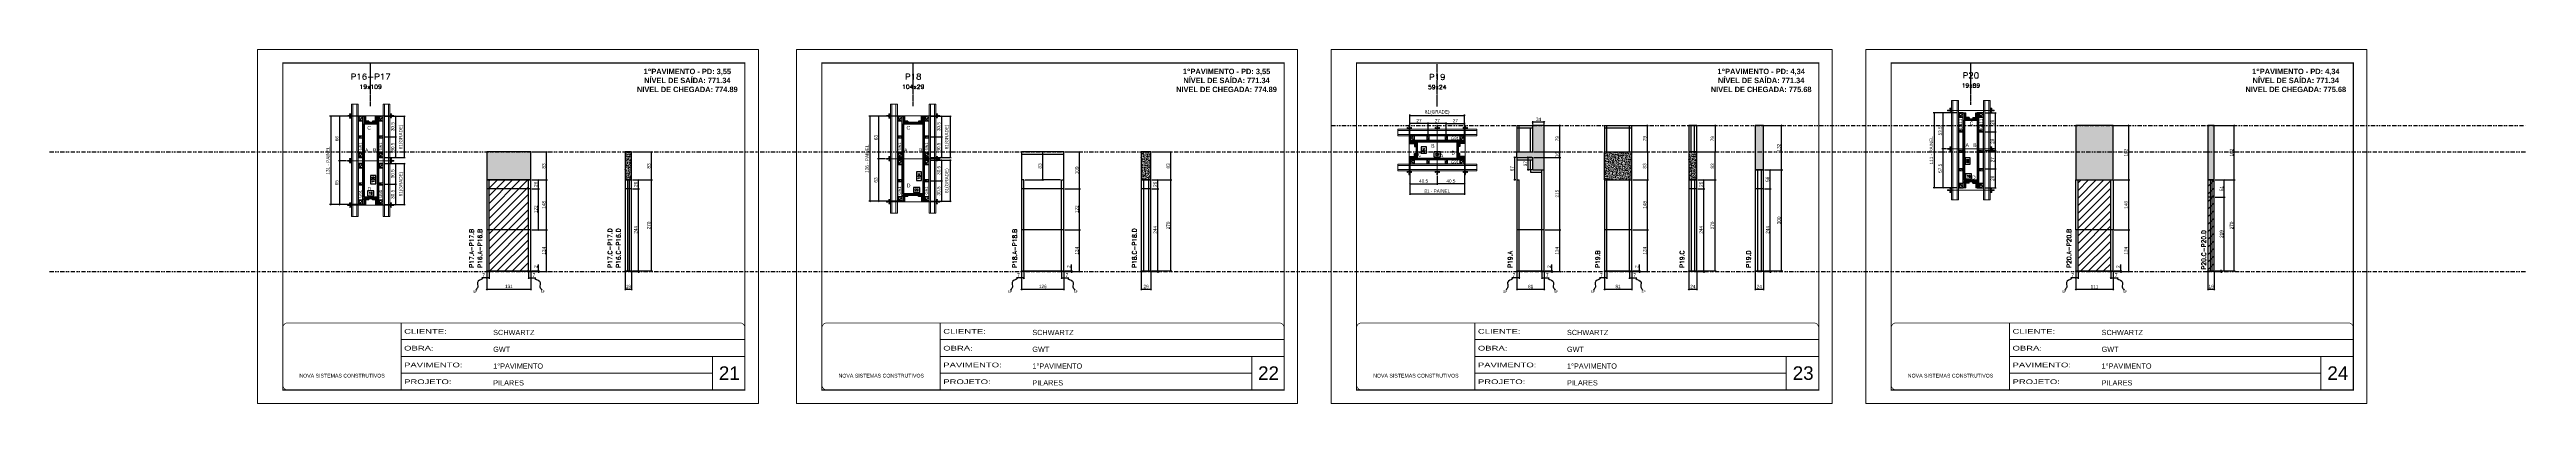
# Model space of a CAD drawing. Extents: x 13770 to 23315, y 867 to 16997.
# Drawn here: x 13770 to 21113, y 10056 to 11106 of the extents above; entities that cross this region are included whole.
import ezdxf
from ezdxf.enums import TextEntityAlignment as Align

# ---------------------------------------------------------------- set-up
doc = ezdxf.new("R2010")
doc.units = 0
for name, pattern in [('CONTINUO', [0]), ('DASHED', [0.75, 0.5, -0.25]), ('DIVIDE2', [0.625, 0.25, -0.125, 0, -0.125, 0, -0.125]), ('HIDDEN', [0.375, 0.25, -0.125])]:
    doc.linetypes.add(name, pattern=pattern)
for name, color, linetype, lineweight in [('CARIMBO', 255, 'Continuous', 9), ('Folhas', 255, 'Continuous', 9), ('Hachura', 251, 'Continuous', 9), ('Madeira', 126, 'Continuous', 18), ('Perfil Metálico', 224, 'Continuous', 18), ('SARRAFO DE PRESSAO', 251, 'DASHED', 9), ('Texto Seção', 7, 'Continuous', 15)]:
    doc.layers.add(name, color=color, linetype=linetype, lineweight=lineweight)
for name, color, linetype in [('CHAPA', 1, 'Continuous'), ('COTA', 241, 'Continuous'), ('cotas', 4, 'Continuous'), ('MEIO_PONT', 93, 'Continuous'), ('NOMENCLATURA', 7, 'Continuous'), ('Nível', 160, 'Continuous'), ('Painéis', 200, 'Continuous'), ('SARR_2.2x7', 40, 'Continuous'), ('SARRAFO', 251, 'Continuous'), ('Sarrafo de Pressão', 42, 'HIDDEN'), ('texto', 7, 'Continuous'), ('Texto de Titulo', 7, 'Continuous'), ('Texto Qtd Sarr', 242, 'Continuous'), ('TEXTO_GERAL', 7, 'Continuous')]:
    doc.layers.add(name, color=color, linetype=linetype)
doc.styles.add('ARIAL', font='arial.ttf')
doc.styles.add('COTA TECNICA', font='techl___.ttf', dxfattribs={"height": 10})
doc.styles.add('COTA TECNICA 2X', font='techl___.ttf', dxfattribs={"height": 10})
doc.styles.add('COTA TECNICA-50', font='techl___.ttf', dxfattribs={"height": 10})
doc.styles.add('REGUA-120', font='ROMANS.shx', dxfattribs={"height": 15})
doc.styles.add('ROMANC', font='techb___.ttf', dxfattribs={"height": 2.5})
doc.styles.add('ROMANS', font='romans.shx')
doc.styles.add('SANSSERIF', font='sas_____.pfb')
doc.styles.get("Standard").update_dxf_attribs({"font": 'arial.ttf'})
doc.styles.add('Tecnologia', font='')
doc.styles.get('Tecnologia').set_extended_font_data('Forgotten Futurist')
doc.dimstyles.new('COTA PAINEL-50', dxfattribs={"dimtxt": 10, "dimasz": 3, "dimexe": 3, "dimexo": 3, "dimgap": 3, "dimtad": 1, "dimdec": 1, "dimzin": 12, "dimdsep": 46, "dimtxsty": 'COTA TECNICA-50', "dimblk1": 'OBLIQUE', "dimblk2": 'OBLIQUE', "dimsah": 1, "dimcen": 0.9, "dimclrd": 4, "dimclre": 4, "dimclrt": 240, "dimadec": 1, "dimazin": 3, "dimtfac": 1, "dimtdec": 1, "dimtmove": 0, "dimatfit": 3, "dimfxl": 1, "dimtolj": 1, "dimtzin": 12, "dimarcsym": 0})
doc.dimstyles.new('PAINEL', dxfattribs={"dimtxt": 10, "dimasz": 3, "dimexe": 3, "dimexo": 3, "dimgap": 3, "dimtad": 1, "dimdec": 1, "dimzin": 12, "dimdsep": 46, "dimtxsty": 'COTA TECNICA', "dimblk1": 'OBLIQUE', "dimblk2": 'OBLIQUE', "dimsah": 1, "dimcen": 0.9, "dimclrd": 4, "dimclre": 4, "dimclrt": 240, "dimadec": 1, "dimazin": 3, "dimtfac": 1, "dimtdec": 1, "dimtmove": 0, "dimatfit": 3, "dimfxl": 1, "dimtolj": 1, "dimtzin": 12, "dimarcsym": 0})
doc.dimstyles.new('SECAO PILAR', dxfattribs={"dimtxt": 10, "dimasz": 3, "dimexe": 3, "dimexo": 3, "dimgap": 3, "dimtad": 1, "dimdec": 1, "dimlfac": 0.5, "dimzin": 12, "dimdsep": 46, "dimtxsty": 'COTA TECNICA 2X', "dimblk1": 'OBLIQUE', "dimblk2": 'OBLIQUE', "dimsah": 1, "dimcen": 0.9, "dimclrd": 256, "dimclre": 256, "dimclrt": 256, "dimadec": 1, "dimazin": 3, "dimtfac": 1, "dimtdec": 1, "dimtmove": 0, "dimatfit": 3, "dimfxl": 1, "dimtolj": 1, "dimtzin": 12, "dimarcsym": 0})
doc.dimstyles.new('SECÇÃO 2', dxfattribs={"dimtxt": 7, "dimasz": 6, "dimexe": 0.18, "dimexo": 2, "dimgap": -4, "dimtad": 3, "dimdec": 1, "dimlfac": 0.5, "dimzin": 12, "dimdsep": 46, "dimtxsty": 'ROMANS', "dimblk": 'ARCHTICK', "dimcen": 0.09, "dimse1": 1, "dimse2": 1, "dimsd1": 1, "dimsd2": 1, "dimclrd": 180, "dimclre": 5, "dimclrt": 1, "dimadec": 0, "dimazin": 3, "dimtfac": 1, "dimtdec": 1, "dimtofl": 0, "dimtmove": 0, "dimatfit": 3, "dimldrblk": 'ARCHTICK', "dimfxl": 1, "dimtolj": 1, "dimtzin": 0, "dimarcsym": 0})
doc.dimstyles.get("Standard").update_dxf_attribs({"dimtxt": 0.18, "dimasz": 0.18, "dimexe": 0.18, "dimexo": 0.0625, "dimgap": 0.09, "dimtad": 0, "dimtih": 1, "dimtoh": 1, "dimdec": 4, "dimzin": 0, "dimdsep": 46, "dimtxsty": 'Standard', "dimcen": 0.09, "dimadec": 0, "dimazin": 0, "dimtfac": 1, "dimtdec": 4, "dimtofl": 0, "dimtmove": 0, "dimatfit": 3, "dimfxl": 1, "dimtolj": 1, "dimtzin": 0, "dimarcsym": 0})
pattern_1 = [(135, (-3469.2852, 20041.5661), (-1.12253202, -1.12253202), [])]

# ---------------------------------------------------------------- blocks, each defined once
blk = doc.blocks.new('9999999999')
at = {"color": 30, "linetype": 'CONTINUO'}
for p, q in [((98564.6, 34230.2), (98564.6, 34429.4)), ((98564.6, 34379.6), (99584, 34379.6)), ((98564.6, 34329.8), (99488, 34329.8)), ((99584, 34329.8), (99488, 34329.8)), ((99488, 34329.8), (99488, 34230.2)), ((98564.6, 34280), (99488, 34280))]:
    blk.add_line(p, q, dxfattribs=at)
at = {"color": 30, "linetype": 'CONTINUO', "const_width": 2}
blk.add_lwpolyline([(99584, 34230.2), (99584, 34414.4, 0.414214), (99569, 34429.4), (98229, 34429.4, 0.414214), (98214, 34414.4), (98214, 34245.2, 0.414214), (98229, 34230.2), (99584, 34230.2)], format="xyb", dxfattribs=at)
at = {"layer": 'Folhas'}
blk.add_lwpolyline([(98139, 34190.2), (99624, 34190.2), (99624, 35240.2), (98139, 35240.2)], close=True, dxfattribs=at)
at = {"layer": 'Folhas', "color": 30, "const_width": 3}
blk.add_lwpolyline([(98214, 34230.2), (99584, 34230.2), (99584, 35200.2), (98214, 35200.2)], close=True, dxfattribs=at)
at = {"color": 7, "linetype": 'Continuous', "ltscale": 5, "style": 'ARIAL'}
for s, height, p in [('SCHWARTZ', 15.48, (98837.7, 34393.1)), ('GWT', 15.48, (98837.7, 34343.3)), ('1°PAVIMENTO', 15.483, (98837.7, 34293.5)), ('NOVA SISTEMAS CONSTRUTIVOS', 11.059, (98263.2, 34267.2)), ('PILARES', 15.48, (98837.7, 34243.7))]:
    blk.add_text(s, height=height, dxfattribs=at).set_placement(p)
at = {"layer": 'Folhas', "color": 7, "style": 'Tecnologia', "width": 1.5}
for s, p in [('CLIENTE:', (98573.7, 34397.2)), ('OBRA:', (98573.7, 34347.3)), ('PAVIMENTO:', (98573.7, 34297.5)), ('PROJETO:', (98573.7, 34247.7))]:
    blk.add_text(s, height=14, dxfattribs=at).set_placement(p)
blk = doc.blocks.new('*D515')
at = {"layer": 'COTA', "color": 180, "lineweight": -2, "transparency": 16777216}
for p, q in [((14736.5, 10732), (14721.5, 10732)), ((14721.5, 10732), (14721.5, 10707.4)), ((14736.5, 10707.4), (14736.5, 10732)), ((14721.5, 10707.4), (14736.5, 10707.4))]:
    blk.add_line(p, q, dxfattribs=at)
at = {"layer": 'Defpoints', "color": 0, "transparency": 16777216}
for p in [(14702.5, 10885.5), (14702.5, 10667.5), (14740.5, 10667.5)]:
    blk.add_point(p, dxfattribs=at)
at = {"layer": 'COTA', "color": 1, "transparency": 16777216, "insert": (14729, 10719.7), "char_height": 7, "attachment_point": 5, "rotation": 90, "style": 'ROMANS'}
blk.add_mtext('\\A1;109', dxfattribs=at)
blk = doc.blocks.new('_ArchTick')
at = {"color": 0, "linetype": 'ByBlock', "const_width": 0.15}
blk.add_lwpolyline([(-0.5, -0.5), (0.5, 0.5)], dxfattribs=at)
blk = doc.blocks.new('*D516')
at = {"layer": 'COTA', "color": 180, "lineweight": -2, "transparency": 16777216}
for p, q in [((14730.5, 10686.5), (14712.5, 10686.5)), ((14712.5, 10686.5), (14712.5, 10671.5)), ((14712.5, 10671.5), (14730.5, 10671.5)), ((14730.5, 10671.5), (14730.5, 10686.5))]:
    blk.add_line(p, q, dxfattribs=at)
at = {"layer": 'Defpoints', "color": 0, "transparency": 16777216}
for p in [(14702.5, 10868.1), (14740.5, 10868.1), (14702.5, 10667.5)]:
    blk.add_point(p, dxfattribs=at)
at = {"layer": 'COTA', "color": 1, "transparency": 16777216, "insert": (14721.5, 10679), "char_height": 7, "attachment_point": 5, "style": 'ROMANS'}
blk.add_mtext('\\A1;19', dxfattribs=at)
blk = doc.blocks.new('_Oblique')
at = {"color": 0, "linetype": 'ByBlock', "lineweight": -2}
blk.add_line((-0.5, -0.5), (0.5, 0.5), dxfattribs=at)
blk = doc.blocks.new('*D517')
at = {"layer": 'COTA', "lineweight": -2, "transparency": 16777216}
for p, q in [((14681.5, 10907.5), (14626.1, 10907.5)), ((14629.1, 10907.5), (14629.1, 10775.4)), ((14649.7, 10775.4), (14626.1, 10775.4))]:
    blk.add_line(p, q, dxfattribs=at)
at = {"layer": 'Defpoints', "color": 0, "transparency": 16777216}
for p in [(14684.5, 10907.5), (14629.1, 10775.4), (14652.7, 10775.4)]:
    blk.add_point(p, dxfattribs=at)
at = {"layer": 'COTA', "lineweight": -2, "transparency": 16777216, "xscale": 3, "yscale": 3, "zscale": 3}
for p, rotation in [((14629.1, 10907.5), 90), ((14629.1, 10775.4), 270)]:
    blk.add_blockref('_Oblique', p, dxfattribs=dict(at, rotation=rotation))
at = {"layer": 'COTA', "transparency": 16777216, "insert": (14621, 10841.4), "char_height": 10, "attachment_point": 5, "rotation": 90, "style": 'COTA TECNICA 2X'}
blk.add_mtext('\\A1;66', dxfattribs=at)
blk = doc.blocks.new('*D518')
at = {"layer": 'COTA', "lineweight": -2, "transparency": 16777216}
for p, q in [((14649.7, 10775.4), (14626.1, 10775.4)), ((14629.1, 10775.4), (14629.1, 10645.5)), ((14681.5, 10645.5), (14626.1, 10645.5))]:
    blk.add_line(p, q, dxfattribs=at)
at = {"layer": 'Defpoints', "color": 0, "transparency": 16777216}
for p in [(14652.7, 10775.4), (14629.1, 10645.5), (14684.5, 10645.5)]:
    blk.add_point(p, dxfattribs=at)
at = {"layer": 'COTA', "lineweight": -2, "transparency": 16777216, "xscale": 3, "yscale": 3, "zscale": 3}
for p, rotation in [((14629.1, 10775.4), 90), ((14629.1, 10645.5), 270)]:
    blk.add_blockref('_Oblique', p, dxfattribs=dict(at, rotation=rotation))
at = {"layer": 'COTA', "transparency": 16777216, "insert": (14621, 10710.4), "char_height": 10, "attachment_point": 5, "rotation": 90, "style": 'COTA TECNICA 2X'}
blk.add_mtext('\\A1;65', dxfattribs=at)
blk = doc.blocks.new('*D519')
at = {"layer": 'COTA', "lineweight": -2, "transparency": 16777216}
for p, q in [((14695.5, 10907.5), (14600, 10907.5)), ((14603, 10907.5), (14603, 10645.5)), ((14695.5, 10645.5), (14600, 10645.5))]:
    blk.add_line(p, q, dxfattribs=at)
at = {"layer": 'Defpoints', "color": 0, "transparency": 16777216}
for p in [(14698.5, 10907.5), (14603, 10645.5), (14698.5, 10645.5)]:
    blk.add_point(p, dxfattribs=at)
at = {"layer": 'COTA', "lineweight": -2, "transparency": 16777216, "xscale": 3, "yscale": 3, "zscale": 3}
for p, rotation in [((14603, 10907.5), 90), ((14603, 10645.5), 270)]:
    blk.add_blockref('_Oblique', p, dxfattribs=dict(at, rotation=rotation))
at = {"layer": 'COTA', "transparency": 16777216, "insert": (14594.8, 10776.5), "char_height": 10, "attachment_point": 5, "rotation": 90, "style": 'COTA TECNICA 2X'}
blk.add_mtext('\\A1;131 - PAINEL', dxfattribs=at)
blk = doc.blocks.new('PONTALETE')
at = {"layer": 'Madeira'}
for q in [(2.7, 7), (7, 5.8), (7, 1.7)]:
    blk.add_line((0, 0), q, dxfattribs=at)
blk.add_lwpolyline([(0, 0), (7, 0), (7, 7), (0, 7)], close=True, dxfattribs=at)
for centre, radius, start, end in [((2, 0.1), 6.23, 37.2818, 109.0913), ((1.1, 0.9), 3.19, 343.603, 109.9847), ((-0.2, -0.8), 3.09, 14.6322, 86.0383)]:
    blk.add_arc(centre, radius, start, end, dxfattribs=at)
blk = doc.blocks.new('MEIO PONTALETE')
at = {"layer": 'Madeira'}
for q in [(2.7, 7), (3.5, 2.9), (3.5, 0.9)]:
    blk.add_line((0, 0), q, dxfattribs=at)
blk.add_lwpolyline([(0, 0), (3.5, 0), (3.5, 7), (0, 7)], close=True, dxfattribs=at)
for centre, radius, start, end in [((2, 0.1), 6.23, 76.4499, 109.0913), ((1.1, 0.9), 3.19, 40.9063, 109.9847), ((-0.2, -0.8), 3.09, 14.6322, 86.0383)]:
    blk.add_arc(centre, radius, start, end, dxfattribs=at)
blk = doc.blocks.new('*D520')
at = {"layer": 'COTA', "lineweight": -2, "transparency": 16777216}
for p, q in [((14761.5, 10907.5), (14824.3, 10907.5)), ((14821.3, 10907.5), (14821.3, 10785.5)), ((14761.5, 10785.5), (14824.3, 10785.5))]:
    blk.add_line(p, q, dxfattribs=at)
at = {"layer": 'Defpoints', "color": 0, "transparency": 16777216}
for p in [(14758.5, 10907.5), (14758.5, 10785.5), (14821.3, 10785.5)]:
    blk.add_point(p, dxfattribs=at)
at = {"layer": 'COTA', "lineweight": -2, "transparency": 16777216, "xscale": 3, "yscale": 3, "zscale": 3}
for p, rotation in [((14821.3, 10907.5), 90), ((14821.3, 10785.5), 270)]:
    blk.add_blockref('_Oblique', p, dxfattribs=dict(at, rotation=rotation))
at = {"layer": 'COTA', "transparency": 16777216, "insert": (14812, 10846.5), "char_height": 10, "attachment_point": 5, "rotation": 90, "style": 'COTA TECNICA 2X'}
blk.add_mtext('\\A1;61(GRADE)', dxfattribs=at)
blk = doc.blocks.new('*D521')
at = {"layer": 'COTA', "lineweight": -2, "transparency": 16777216}
for p, q in [((14761.5, 10907.5), (14798.1, 10907.5)), ((14795.1, 10907.5), (14795.1, 10846.5)), ((14761.5, 10846.5), (14798.1, 10846.5))]:
    blk.add_line(p, q, dxfattribs=at)
at = {"layer": 'Defpoints', "color": 0, "transparency": 16777216}
for p in [(14758.5, 10907.5), (14758.5, 10846.5), (14795.1, 10846.5)]:
    blk.add_point(p, dxfattribs=at)
at = {"layer": 'COTA', "lineweight": -2, "transparency": 16777216, "xscale": 3, "yscale": 3, "zscale": 3}
for p, rotation in [((14795.1, 10907.5), 90), ((14795.1, 10846.5), 270)]:
    blk.add_blockref('_Oblique', p, dxfattribs=dict(at, rotation=rotation))
at = {"layer": 'COTA', "transparency": 16777216, "insert": (14786.9, 10877), "char_height": 10, "attachment_point": 5, "rotation": 90, "style": 'COTA TECNICA 2X'}
blk.add_mtext('\\A1;30.5', dxfattribs=at)
blk = doc.blocks.new('*D522')
at = {"layer": 'COTA', "lineweight": -2, "transparency": 16777216}
for p, q in [((14761.5, 10846.5), (14798.1, 10846.5)), ((14795.1, 10846.5), (14795.1, 10785.5)), ((14761.5, 10785.5), (14798.1, 10785.5))]:
    blk.add_line(p, q, dxfattribs=at)
at = {"layer": 'Defpoints', "color": 0, "transparency": 16777216}
for p in [(14758.5, 10846.5), (14758.5, 10785.5), (14795.1, 10785.5)]:
    blk.add_point(p, dxfattribs=at)
at = {"layer": 'COTA', "lineweight": -2, "transparency": 16777216, "xscale": 3, "yscale": 3, "zscale": 3}
for p, rotation in [((14795.1, 10846.5), 90), ((14795.1, 10785.5), 270)]:
    blk.add_blockref('_Oblique', p, dxfattribs=dict(at, rotation=rotation))
at = {"layer": 'COTA', "transparency": 16777216, "insert": (14786.9, 10816), "char_height": 10, "attachment_point": 5, "rotation": 90, "style": 'COTA TECNICA 2X'}
blk.add_mtext('\\A1;30.5', dxfattribs=at)
blk = doc.blocks.new('*D523')
at = {"layer": 'COTA', "lineweight": -2, "transparency": 16777216}
for p, q in [((14761.5, 10767.5), (14824.3, 10767.5)), ((14821.3, 10767.5), (14821.3, 10645.5)), ((14761.5, 10645.5), (14824.3, 10645.5))]:
    blk.add_line(p, q, dxfattribs=at)
at = {"layer": 'Defpoints', "color": 0, "transparency": 16777216}
for p in [(14758.5, 10767.5), (14758.5, 10645.5), (14821.3, 10645.5)]:
    blk.add_point(p, dxfattribs=at)
at = {"layer": 'COTA', "lineweight": -2, "transparency": 16777216, "xscale": 3, "yscale": 3, "zscale": 3}
for p, rotation in [((14821.3, 10767.5), 90), ((14821.3, 10645.5), 270)]:
    blk.add_blockref('_Oblique', p, dxfattribs=dict(at, rotation=rotation))
at = {"layer": 'COTA', "transparency": 16777216, "insert": (14812, 10706.5), "char_height": 10, "attachment_point": 5, "rotation": 90, "style": 'COTA TECNICA 2X'}
blk.add_mtext('\\A1;61(GRADE)', dxfattribs=at)
blk = doc.blocks.new('*D524')
at = {"layer": 'COTA', "lineweight": -2, "transparency": 16777216}
for p, q in [((14761.5, 10767.5), (14798.1, 10767.5)), ((14795.1, 10767.5), (14795.1, 10706.5)), ((14761.5, 10706.5), (14798.1, 10706.5))]:
    blk.add_line(p, q, dxfattribs=at)
at = {"layer": 'Defpoints', "color": 0, "transparency": 16777216}
for p in [(14758.5, 10767.5), (14758.5, 10706.5), (14795.1, 10706.5)]:
    blk.add_point(p, dxfattribs=at)
at = {"layer": 'COTA', "lineweight": -2, "transparency": 16777216, "xscale": 3, "yscale": 3, "zscale": 3}
for p, rotation in [((14795.1, 10767.5), 90), ((14795.1, 10706.5), 270)]:
    blk.add_blockref('_Oblique', p, dxfattribs=dict(at, rotation=rotation))
at = {"layer": 'COTA', "transparency": 16777216, "insert": (14786.9, 10737), "char_height": 10, "attachment_point": 5, "rotation": 90, "style": 'COTA TECNICA 2X'}
blk.add_mtext('\\A1;30.5', dxfattribs=at)
blk = doc.blocks.new('*D525')
at = {"layer": 'COTA', "lineweight": -2, "transparency": 16777216}
for p, q in [((14761.5, 10706.5), (14798.1, 10706.5)), ((14795.1, 10706.5), (14795.1, 10645.5)), ((14761.5, 10645.5), (14798.1, 10645.5))]:
    blk.add_line(p, q, dxfattribs=at)
at = {"layer": 'Defpoints', "color": 0, "transparency": 16777216}
for p in [(14758.5, 10706.5), (14758.5, 10645.5), (14795.1, 10645.5)]:
    blk.add_point(p, dxfattribs=at)
at = {"layer": 'COTA', "lineweight": -2, "transparency": 16777216, "xscale": 3, "yscale": 3, "zscale": 3}
for p, rotation in [((14795.1, 10706.5), 90), ((14795.1, 10645.5), 270)]:
    blk.add_blockref('_Oblique', p, dxfattribs=dict(at, rotation=rotation))
at = {"layer": 'COTA', "transparency": 16777216, "insert": (14786.9, 10676), "char_height": 10, "attachment_point": 5, "rotation": 90, "style": 'COTA TECNICA 2X'}
blk.add_mtext('\\A1;30.5', dxfattribs=at)
blk = doc.blocks.new('titulo1')
at = {"layer": 'Defpoints', "color": 252, "linetype": 'HIDDEN', "ltscale": 2}
blk.add_line((0, 0), (0, 125), dxfattribs=at)
at = {"layer": 'Defpoints', "style": 'ROMANS', "oblique": 15}
blk.add_attdef('FOLHA', text='', height=10, dxfattribs=at).set_placement((0, 15.6), align=Align.MIDDLE_CENTER)
at = {"layer": 'Texto Qtd Sarr', "color": 3, "style": 'ROMANS', "oblique": 15}
for tag, height, p in [('TITULO', 17, (0, 71.4)), ('SEÇÃO', 12, (0, 41.5))]:
    blk.add_attdef(tag, text='', height=height, dxfattribs=at).set_placement(p, align=Align.MIDDLE_CENTER)
blk = doc.blocks.new('C')
at = {"layer": 'Hachura', "color": 0}
for p, q in [((0, 3.2), (0, -3.2)), ((0.4, 3.2), (0, 3.2)), ((0.5, 3.2), (0, 3.2)), ((0.5, 3), (0, 3)), ((0.5, 2.9), (0, 2.9)), ((0, 2.7), (0, -1.2)), ((0.5, 2.6), (0, 2.6)), ((0.5, 2.2), (0, 2.2)), ((0.5, 1.5), (0, 1.5)), ((0.4, 0.5), (0.2, 0.5)), ((0.4, -3.2), (0.4, 3.2)), ((0.4, 3.2), (2.6, 3.2)), ((1.7, 1), (0.4, 1)), ((1.5, 0.1), (0.4, 0.1)), ((1.4, 1.9), (1.4, 1)), ((2.6, 2.4), (1.5, 2.1)), ((1.7, -1), (1.7, 1)), ((1.7, 1), (1.7, 0.8)), ((1.7, 1), (1.7, 0.8)), ((1.7, 0.8), (3.4, 0.8)), ((3.4, 0.4), (1.7, 0.4)), ((2.6, 3.2), (2.6, 2.4)), ((3.3, 0.8), (3.3, -0.8)), ((3.4, 0.8), (3.4, -0.8)), ((3.7, 0.4), (3.4, 0.4)), ((3.8, -0.5), (3.4, 0.4)), ((3.4, 0.1), (3.7, -0.6)), ((3.7, 0.5), (4.3, -0.6)), ((3.7, 0.4), (4.2, -0.5)), ((4.4, -0.6), (3.8, 0.5)), ((4.2, 0.4), (3.9, 0.4)), ((4.4, -0.5), (3.9, 0.4)), ((4.2, 0.4), (4.3, 0.4)), ((4.3, 0.5), (4.8, -0.6)), ((4.3, 0.4), (4.7, -0.5)), ((5, -0.6), (4.4, 0.5)), ((4.5, 0.4), (4.8, 0.4)), ((5, -0.5), (4.5, 0.4)), ((4.8, 0.4), (5.3, -0.5)), ((4.9, 0.5), (5.4, -0.6)), ((5.5, -0.6), (5, 0.5)), ((5.6, -0.5), (5.1, 0.4)), ((5.4, 0.4), (5.1, 0.4)), ((5.6, -0.5), (5.1, 0.4)), ((5.4, 0.4), (5.7, -0.2)), ((5.5, 0.5), (5.7, -0.1)), ((5.7, 0.2), (5.6, 0.5)), ((5.7, 0.3), (5.7, 0.4)), ((5.7, 0.4), (5.7, 0.4)), ((5.7, 0.4), (5.9, 0.3)), ((5.7, 0.4), (5.7, -0.5)), ((5.9, -0.4), (5.9, 0.3)), ((0.4, 0), (0, 0)), ((0.5, -1.5), (0, -1.5)), ((0.5, -2.2), (0, -2.2)), ((0.5, -2.6), (0, -2.6)), ((0.5, -2.9), (0, -2.9)), ((0.5, -3), (0, -3)), ((0, -3.2), (2.6, -3.2)), ((0.5, -3.2), (0, -3.2)), ((0.1, -0.5), (0.3, -0.5)), ((0.3, -0.5), (0.4, -0.5)), ((0.4, 0), (0.4, -1)), ((0.4, -0.2), (1.5, -0.2)), ((0.4, -0.6), (0.4, -0.3)), ((0.4, -3.2), (0.4, -0.6)), ((0.4, -1), (1.7, -1)), ((1.4, -1.9), (1.4, -1)), ((2.6, -2.4), (1.5, -2.1)), ((3.4, -0.3), (1.7, -0.3)), ((3.4, -0.8), (1.7, -0.8)), ((2.6, -3.2), (2.6, -2.4)), ((3.4, -0.1), (3.6, -0.5)), ((3.4, -0.5), (3.6, -0.5)), ((3.8, -0.5), (4.2, -0.5)), ((4.4, -0.5), (4.7, -0.5)), ((4.6, -0.5), (4.7, -0.5)), ((5, -0.5), (5.3, -0.5)), ((5.6, -0.5), (5.7, -0.5)), ((5.7, -0.5), (5.9, -0.4)), ((5.7, -0.5), (5.7, -0.5))]:
    blk.add_line(p, q, dxfattribs=at)
for centre, radius, start, end in [((1.5, 1.9), 0.161, 104.7436, 180), ((1.4, 0), 0.129, 272.695, 87.305), ((3.8, 0.4), 0.143, 25.5688, 154.4312), ((4.4, 0.4), 0.143, 25.5688, 154.4312), ((5, 0.4), 0.143, 25.5688, 154.4312), ((5.5, 0.4), 0.143, 25.5688, 154.4312), ((0.2, -0.4), 0.174, 221.744, 317.8592), ((1.5, -1.9), 0.161, 180, 255.2564), ((3.7, -0.4), 0.174, 222.1408, 318.256), ((4.3, -0.4), 0.174, 222.1408, 318.256), ((4.9, -0.4), 0.174, 222.1408, 318.256), ((5.4, -0.4), 0.174, 222.1408, 318.256), ((5.6, -0.4), 0.174, 317.8592, 318.256)]:
    blk.add_arc(centre, radius, start, end, dxfattribs=at)
blk = doc.blocks.new('*D526')
at = {"layer": 'COTA', "color": 4, "lineweight": -2, "transparency": 16777216}
for p, q in [((15065.7, 10445.7), (15065.7, 10391.6)), ((15196.7, 10445.7), (15196.7, 10391.6)), ((15065.7, 10394.6), (15196.7, 10394.6))]:
    blk.add_line(p, q, dxfattribs=at)
at = {"layer": 'Defpoints', "color": 0, "transparency": 16777216}
for p in [(15065.7, 10448.7), (15196.7, 10448.7), (15196.7, 10394.6)]:
    blk.add_point(p, dxfattribs=at)
at = {"layer": 'COTA', "color": 4, "lineweight": -2, "transparency": 16777216, "xscale": 3, "yscale": 3, "zscale": 3, "rotation": 180}
blk.add_blockref('_Oblique', (15065.7, 10394.6), dxfattribs=at)
at = {"layer": 'COTA', "color": 4, "lineweight": -2, "transparency": 16777216, "xscale": 3, "yscale": 3, "zscale": 3}
blk.add_blockref('_Oblique', (15196.7, 10394.6), dxfattribs=at)
at = {"layer": 'COTA', "color": 240, "transparency": 16777216, "insert": (15131.2, 10402.8), "char_height": 10, "attachment_point": 5, "style": 'COTA TECNICA'}
blk.add_mtext('\\A1;131', dxfattribs=at)
blk = doc.blocks.new('*D527')
at = {"layer": 'COTA', "color": 4, "lineweight": -2, "transparency": 16777216}
for p, q in [((15199.7, 10570.7), (15245.9, 10570.7)), ((15242.9, 10446.7), (15242.9, 10570.7)), ((15199.7, 10446.7), (15245.9, 10446.7))]:
    blk.add_line(p, q, dxfattribs=at)
at = {"layer": 'Defpoints', "color": 0, "transparency": 16777216}
for p in [(15196.7, 10570.7), (15242.9, 10570.7), (15196.7, 10446.7)]:
    blk.add_point(p, dxfattribs=at)
at = {"layer": 'COTA', "color": 4, "lineweight": -2, "transparency": 16777216, "xscale": 3, "yscale": 3, "zscale": 3}
for p, rotation in [((15242.9, 10570.7), 90), ((15242.9, 10446.7), 270)]:
    blk.add_blockref('_Oblique', p, dxfattribs=dict(at, rotation=rotation))
at = {"layer": 'COTA', "color": 240, "transparency": 16777216, "insert": (15234.9, 10508.7), "char_height": 10, "attachment_point": 5, "rotation": 90, "style": 'COTA TECNICA-50'}
blk.add_mtext('\\A1;124', dxfattribs=at)
blk = doc.blocks.new('*D528')
at = {"layer": 'COTA', "color": 4, "lineweight": -2, "transparency": 16777216}
for p, q in [((15199.7, 10448.7), (15222.2, 10448.7)), ((15199.7, 10446.7), (15222.2, 10446.7)), ((15219.2, 10448.7), (15219.2, 10467.5)), ((15219.2, 10446.7), (15219.2, 10448.7)), ((15219.2, 10446.7), (15219.2, 10443.7))]:
    blk.add_line(p, q, dxfattribs=at)
at = {"layer": 'Defpoints', "color": 0, "transparency": 16777216}
for p in [(15196.7, 10448.7), (15196.7, 10446.7), (15219.2, 10446.7)]:
    blk.add_point(p, dxfattribs=at)
at = {"layer": 'COTA', "color": 4, "lineweight": -2, "transparency": 16777216, "xscale": 3, "yscale": 3, "zscale": 3}
for p, rotation in [((15219.2, 10448.7), 270), ((15219.2, 10446.7), 90)]:
    blk.add_blockref('_Oblique', p, dxfattribs=dict(at, rotation=rotation))
at = {"layer": 'COTA', "color": 240, "transparency": 16777216, "insert": (15211.2, 10461.5), "char_height": 10, "attachment_point": 5, "rotation": 90, "style": 'COTA TECNICA-50'}
blk.add_mtext('\\A1;2', dxfattribs=at)
blk = doc.blocks.new('*D529')
at = {"layer": 'COTA', "color": 4, "lineweight": -2, "transparency": 16777216}
for p, q in [((15065.7, 10428.2), (15051, 10428.2)), ((15065.7, 10443.7), (15065.7, 10425.2)), ((15072.7, 10428.2), (15065.7, 10428.2)), ((15072.7, 10445.7), (15072.7, 10425.2))]:
    blk.add_line(p, q, dxfattribs=at)
at = {"layer": 'Defpoints', "color": 0, "transparency": 16777216}
for p in [(15065.7, 10446.7), (15065.7, 10428.2), (15072.7, 10448.7)]:
    blk.add_point(p, dxfattribs=at)
at = {"layer": 'COTA', "color": 4, "lineweight": -2, "transparency": 16777216, "xscale": 3, "yscale": 3, "zscale": 3, "rotation": 180}
blk.add_blockref('_Oblique', (15065.7, 10428.2), dxfattribs=at)
at = {"layer": 'COTA', "color": 4, "lineweight": -2, "transparency": 16777216, "xscale": 3, "yscale": 3, "zscale": 3}
blk.add_blockref('_Oblique', (15072.7, 10428.2), dxfattribs=at)
at = {"layer": 'COTA', "color": 240, "transparency": 16777216, "insert": (15056.8, 10436.3), "char_height": 10, "attachment_point": 5, "style": 'COTA TECNICA-50'}
blk.add_mtext('\\A1;7', dxfattribs=at)
blk = doc.blocks.new('*D530')
at = {"layer": 'COTA', "color": 4, "lineweight": -2, "transparency": 16777216}
for p, q in [((15189.7, 10445.7), (15189.7, 10425.2)), ((15189.7, 10428.2), (15196.7, 10428.2)), ((15196.7, 10443.7), (15196.7, 10425.2)), ((15196.7, 10428.2), (15211.4, 10428.2))]:
    blk.add_line(p, q, dxfattribs=at)
at = {"layer": 'Defpoints', "color": 0, "transparency": 16777216}
for p in [(15189.7, 10448.7), (15196.7, 10446.7), (15196.7, 10428.2)]:
    blk.add_point(p, dxfattribs=at)
at = {"layer": 'COTA', "color": 4, "lineweight": -2, "transparency": 16777216, "xscale": 3, "yscale": 3, "zscale": 3, "rotation": 180}
blk.add_blockref('_Oblique', (15189.7, 10428.2), dxfattribs=at)
at = {"layer": 'COTA', "color": 4, "lineweight": -2, "transparency": 16777216, "xscale": 3, "yscale": 3, "zscale": 3}
blk.add_blockref('_Oblique', (15196.7, 10428.2), dxfattribs=at)
at = {"layer": 'COTA', "color": 240, "transparency": 16777216, "insert": (15205.6, 10436.3), "char_height": 10, "attachment_point": 5, "style": 'COTA TECNICA-50'}
blk.add_mtext('\\A1;7', dxfattribs=at)
blk = doc.blocks.new('*D531')
at = {"layer": 'COTA', "color": 4, "linetype": 'ByBlock', "lineweight": -2, "transparency": 16777216}
for p, q in [((15199.7, 10718.7), (15245.9, 10718.7)), ((15242.9, 10570.7), (15242.9, 10718.7)), ((15199.7, 10570.7), (15245.9, 10570.7))]:
    blk.add_line(p, q, dxfattribs=at)
at = {"layer": 'Defpoints', "color": 0, "linetype": 'ByBlock', "transparency": 16777216}
for p in [(15196.7, 10718.7), (15242.9, 10718.7), (15196.7, 10570.7)]:
    blk.add_point(p, dxfattribs=at)
at = {"layer": 'COTA', "color": 4, "linetype": 'ByBlock', "lineweight": -2, "transparency": 16777216, "xscale": 3, "yscale": 3, "zscale": 3}
for p, rotation in [((15242.9, 10718.7), 90), ((15242.9, 10570.7), 270)]:
    blk.add_blockref('_Oblique', p, dxfattribs=dict(at, rotation=rotation))
at = {"layer": 'COTA', "color": 240, "linetype": 'ByBlock', "transparency": 16777216, "insert": (15234.8, 10644.7), "char_height": 10, "attachment_point": 5, "rotation": 90, "style": 'COTA TECNICA'}
blk.add_mtext('\\A1;148', dxfattribs=at)
blk = doc.blocks.new('*D532')
at = {"layer": 'COTA', "color": 4, "lineweight": -2, "transparency": 16777216}
for p, q in [((15199.7, 10801.7), (15245.9, 10801.7)), ((15242.9, 10718.7), (15242.9, 10801.7)), ((15199.7, 10718.7), (15245.9, 10718.7))]:
    blk.add_line(p, q, dxfattribs=at)
at = {"layer": 'Defpoints', "color": 0, "transparency": 16777216}
for p in [(15196.7, 10801.7), (15242.9, 10801.7), (15196.7, 10718.7)]:
    blk.add_point(p, dxfattribs=at)
at = {"layer": 'COTA', "color": 4, "lineweight": -2, "transparency": 16777216, "xscale": 3, "yscale": 3, "zscale": 3}
for p, rotation in [((15242.9, 10801.7), 90), ((15242.9, 10718.7), 270)]:
    blk.add_blockref('_Oblique', p, dxfattribs=dict(at, rotation=rotation))
at = {"layer": 'COTA', "color": 240, "transparency": 16777216, "insert": (15234.7, 10760.2), "char_height": 10, "attachment_point": 5, "rotation": 90, "style": 'COTA TECNICA'}
blk.add_mtext('\\A1;83', dxfattribs=at)
blk = doc.blocks.new('*D533')
at = {"layer": 'COTA', "color": 4, "lineweight": -2, "transparency": 16777216}
for p, q in [((15199.7, 10692.7), (15222.2, 10692.7)), ((15219.2, 10570.7), (15219.2, 10692.7)), ((15199.7, 10570.7), (15222.2, 10570.7))]:
    blk.add_line(p, q, dxfattribs=at)
at = {"layer": 'Defpoints', "color": 0, "transparency": 16777216}
for p in [(15196.7, 10692.7), (15219.2, 10692.7), (15196.7, 10570.7)]:
    blk.add_point(p, dxfattribs=at)
at = {"layer": 'COTA', "color": 4, "lineweight": -2, "transparency": 16777216, "xscale": 3, "yscale": 3, "zscale": 3}
for p, rotation in [((15219.2, 10692.7), 90), ((15219.2, 10570.7), 270)]:
    blk.add_blockref('_Oblique', p, dxfattribs=dict(at, rotation=rotation))
at = {"layer": 'COTA', "color": 240, "transparency": 16777216, "insert": (15211.2, 10631.7), "char_height": 10, "attachment_point": 5, "rotation": 90, "style": 'COTA TECNICA'}
blk.add_mtext('\\A1;122', dxfattribs=at)
blk = doc.blocks.new('*D534')
at = {"layer": 'COTA', "color": 4, "lineweight": -2, "transparency": 16777216}
for p, q in [((15199.7, 10718.7), (15222.2, 10718.7)), ((15199.7, 10692.7), (15222.2, 10692.7)), ((15219.2, 10692.7), (15219.2, 10718.7))]:
    blk.add_line(p, q, dxfattribs=at)
at = {"layer": 'Defpoints', "color": 0, "transparency": 16777216}
for p in [(15196.7, 10718.7), (15196.7, 10692.7), (15219.2, 10718.7)]:
    blk.add_point(p, dxfattribs=at)
at = {"layer": 'COTA', "color": 4, "lineweight": -2, "transparency": 16777216, "xscale": 3, "yscale": 3, "zscale": 3}
for p, rotation in [((15219.2, 10718.7), 90), ((15219.2, 10692.7), 270)]:
    blk.add_blockref('_Oblique', p, dxfattribs=dict(at, rotation=rotation))
at = {"layer": 'COTA', "color": 240, "transparency": 16777216, "insert": (15211.1, 10705.7), "char_height": 10, "attachment_point": 5, "rotation": 90, "style": 'COTA TECNICA'}
blk.add_mtext('\\A1;26', dxfattribs=at)
blk = doc.blocks.new('*D535')
at = {"layer": 'COTA', "color": 4, "lineweight": -2, "transparency": 16777216}
for p, q in [((15476.1, 10445.7), (15476.1, 10391.6)), ((15495.1, 10445.7), (15495.1, 10391.6)), ((15476.1, 10394.6), (15495.1, 10394.6))]:
    blk.add_line(p, q, dxfattribs=at)
at = {"layer": 'Defpoints', "color": 0, "transparency": 16777216}
for p in [(15476.1, 10448.7), (15495.1, 10448.7), (15495.1, 10394.6)]:
    blk.add_point(p, dxfattribs=at)
at = {"layer": 'COTA', "color": 4, "lineweight": -2, "transparency": 16777216, "xscale": 3, "yscale": 3, "zscale": 3, "rotation": 180}
blk.add_blockref('_Oblique', (15476.1, 10394.6), dxfattribs=at)
at = {"layer": 'COTA', "color": 4, "lineweight": -2, "transparency": 16777216, "xscale": 3, "yscale": 3, "zscale": 3}
blk.add_blockref('_Oblique', (15495.1, 10394.6), dxfattribs=at)
at = {"layer": 'COTA', "color": 240, "transparency": 16777216, "insert": (15485.6, 10402.6), "char_height": 10, "attachment_point": 5, "style": 'COTA TECNICA'}
blk.add_mtext('\\A1;19', dxfattribs=at)
blk = doc.blocks.new('*D536')
at = {"layer": 'COTA', "color": 4, "lineweight": -2, "transparency": 16777216}
for p, q in [((15498.1, 10718.7), (15557.3, 10718.7)), ((15554.3, 10448.7), (15554.3, 10718.7)), ((15498.1, 10448.7), (15557.3, 10448.7))]:
    blk.add_line(p, q, dxfattribs=at)
at = {"layer": 'Defpoints', "color": 0, "transparency": 16777216}
for p in [(15495.1, 10718.7), (15554.3, 10718.7), (15495.1, 10448.7)]:
    blk.add_point(p, dxfattribs=at)
at = {"layer": 'COTA', "color": 4, "lineweight": -2, "transparency": 16777216, "xscale": 3, "yscale": 3, "zscale": 3}
for p, rotation in [((15554.3, 10718.7), 90), ((15554.3, 10448.7), 270)]:
    blk.add_blockref('_Oblique', p, dxfattribs=dict(at, rotation=rotation))
at = {"layer": 'COTA', "color": 240, "transparency": 16777216, "insert": (15546.2, 10583.7), "char_height": 10, "attachment_point": 5, "rotation": 90, "style": 'COTA TECNICA'}
blk.add_mtext('\\A1;270', dxfattribs=at)
blk = doc.blocks.new('*D537')
at = {"layer": 'COTA', "color": 4, "lineweight": -2, "transparency": 16777216}
for p, q in [((15498.1, 10448.7), (15518.5, 10448.7)), ((15498.1, 10446.7), (15518.5, 10446.7)), ((15515.5, 10448.7), (15515.5, 10451.7)), ((15515.5, 10446.7), (15515.5, 10448.7)), ((15515.5, 10446.7), (15515.5, 10443.7))]:
    blk.add_line(p, q, dxfattribs=at)
at = {"layer": 'Defpoints', "color": 0, "transparency": 16777216}
for p in [(15495.1, 10448.7), (15495.1, 10446.7), (15515.5, 10448.7)]:
    blk.add_point(p, dxfattribs=at)
at = {"layer": 'COTA', "color": 4, "lineweight": -2, "transparency": 16777216, "xscale": 3, "yscale": 3, "zscale": 3}
for p, rotation in [((15515.5, 10448.7), 270), ((15515.5, 10446.7), 90)]:
    blk.add_blockref('_Oblique', p, dxfattribs=dict(at, rotation=rotation))
at = {"layer": 'COTA', "color": 240, "transparency": 16777216, "insert": (15507.5, 10447.7), "char_height": 10, "attachment_point": 5, "rotation": 90, "style": 'COTA TECNICA-50'}
blk.add_mtext('\\A1;2', dxfattribs=at)
blk = doc.blocks.new('*D540')
at = {"layer": 'COTA', "color": 4, "lineweight": -2, "transparency": 16777216}
for p, q in [((15498.1, 10801.7), (15557.3, 10801.7)), ((15554.3, 10718.7), (15554.3, 10801.7)), ((15498.1, 10718.7), (15557.3, 10718.7))]:
    blk.add_line(p, q, dxfattribs=at)
at = {"layer": 'Defpoints', "color": 0, "transparency": 16777216}
for p in [(15495.1, 10801.7), (15554.3, 10801.7), (15495.1, 10718.7)]:
    blk.add_point(p, dxfattribs=at)
at = {"layer": 'COTA', "color": 4, "lineweight": -2, "transparency": 16777216, "xscale": 3, "yscale": 3, "zscale": 3}
for p, rotation in [((15554.3, 10801.7), 90), ((15554.3, 10718.7), 270)]:
    blk.add_blockref('_Oblique', p, dxfattribs=dict(at, rotation=rotation))
at = {"layer": 'COTA', "color": 240, "transparency": 16777216, "insert": (15546.1, 10760.2), "char_height": 10, "attachment_point": 5, "rotation": 90, "style": 'COTA TECNICA'}
blk.add_mtext('\\A1;83', dxfattribs=at)
blk = doc.blocks.new('*D538')
at = {"layer": 'COTA', "color": 4, "lineweight": -2, "transparency": 16777216}
for p, q in [((15498.1, 10692.7), (15518.5, 10692.7)), ((15515.5, 10448.7), (15515.5, 10692.7)), ((15498.1, 10448.7), (15518.5, 10448.7))]:
    blk.add_line(p, q, dxfattribs=at)
at = {"layer": 'Defpoints', "color": 0, "transparency": 16777216}
for p in [(15495.1, 10692.7), (15515.5, 10692.7), (15495.1, 10448.7)]:
    blk.add_point(p, dxfattribs=at)
at = {"layer": 'COTA', "color": 4, "lineweight": -2, "transparency": 16777216, "xscale": 3, "yscale": 3, "zscale": 3}
for p, rotation in [((15515.5, 10692.7), 90), ((15515.5, 10448.7), 270)]:
    blk.add_blockref('_Oblique', p, dxfattribs=dict(at, rotation=rotation))
at = {"layer": 'COTA', "color": 240, "transparency": 16777216, "insert": (15507.4, 10570.7), "char_height": 10, "attachment_point": 5, "rotation": 90, "style": 'COTA TECNICA'}
blk.add_mtext('\\A1;244', dxfattribs=at)
blk = doc.blocks.new('*D539')
at = {"layer": 'COTA', "color": 4, "lineweight": -2, "transparency": 16777216}
for p, q in [((15498.1, 10718.7), (15518.5, 10718.7)), ((15498.1, 10692.7), (15518.5, 10692.7)), ((15515.5, 10692.7), (15515.5, 10718.7))]:
    blk.add_line(p, q, dxfattribs=at)
at = {"layer": 'Defpoints', "color": 0, "transparency": 16777216}
for p in [(15495.1, 10718.7), (15495.1, 10692.7), (15515.5, 10718.7)]:
    blk.add_point(p, dxfattribs=at)
at = {"layer": 'COTA', "color": 4, "lineweight": -2, "transparency": 16777216, "xscale": 3, "yscale": 3, "zscale": 3}
for p, rotation in [((15515.5, 10718.7), 90), ((15515.5, 10692.7), 270)]:
    blk.add_blockref('_Oblique', p, dxfattribs=dict(at, rotation=rotation))
at = {"layer": 'COTA', "color": 240, "transparency": 16777216, "insert": (15507.4, 10705.7), "char_height": 10, "attachment_point": 5, "rotation": 90, "style": 'COTA TECNICA'}
blk.add_mtext('\\A1;26', dxfattribs=at)
blk = doc.blocks.new('*D541')
at = {"layer": 'COTA', "color": 180, "lineweight": -2, "transparency": 16777216}
for p, q in [((16355, 10742.4), (16340, 10742.4)), ((16340, 10742.4), (16340, 10717)), ((16355, 10717), (16355, 10742.4)), ((16340, 10717), (16355, 10717))]:
    blk.add_line(p, q, dxfattribs=at)
at = {"layer": 'Defpoints', "color": 0, "transparency": 16777216}
for p in [(16301, 10885.5), (16301, 10677.5), (16359, 10677.5)]:
    blk.add_point(p, dxfattribs=at)
at = {"layer": 'COTA', "color": 1, "transparency": 16777216, "insert": (16347.5, 10729.7), "char_height": 7, "attachment_point": 5, "rotation": 90, "style": 'ROMANS'}
blk.add_mtext('\\A1;104', dxfattribs=at)
blk = doc.blocks.new('*D542')
at = {"layer": 'COTA', "color": 180, "lineweight": -2, "transparency": 16777216}
for p, q in [((16349.5, 10696.5), (16330.5, 10696.5)), ((16330.5, 10696.5), (16330.5, 10681.5)), ((16330.5, 10681.5), (16349.5, 10681.5)), ((16349.5, 10681.5), (16349.5, 10696.5))]:
    blk.add_line(p, q, dxfattribs=at)
at = {"layer": 'Defpoints', "color": 0, "transparency": 16777216}
for p in [(16301, 10868.1), (16359, 10868.1), (16301, 10677.5)]:
    blk.add_point(p, dxfattribs=at)
at = {"layer": 'COTA', "color": 1, "transparency": 16777216, "insert": (16340, 10689), "char_height": 7, "attachment_point": 5, "style": 'ROMANS'}
blk.add_mtext('\\A1;29', dxfattribs=at)
blk = doc.blocks.new('*D543')
at = {"layer": 'COTA', "lineweight": -2, "transparency": 16777216}
for p, q in [((16280, 10907.5), (16224.6, 10907.5)), ((16227.6, 10907.5), (16227.6, 10781.4)), ((16248.2, 10781.4), (16224.6, 10781.4))]:
    blk.add_line(p, q, dxfattribs=at)
at = {"layer": 'Defpoints', "color": 0, "transparency": 16777216}
for p in [(16283, 10907.5), (16227.6, 10781.4), (16251.2, 10781.4)]:
    blk.add_point(p, dxfattribs=at)
at = {"layer": 'COTA', "lineweight": -2, "transparency": 16777216, "xscale": 3, "yscale": 3, "zscale": 3}
for p, rotation in [((16227.6, 10907.5), 90), ((16227.6, 10781.4), 270)]:
    blk.add_blockref('_Oblique', p, dxfattribs=dict(at, rotation=rotation))
at = {"layer": 'COTA', "transparency": 16777216, "insert": (16219.4, 10844.4), "char_height": 10, "attachment_point": 5, "rotation": 90, "style": 'COTA TECNICA 2X'}
blk.add_mtext('\\A1;63', dxfattribs=at)
blk = doc.blocks.new('*D544')
at = {"layer": 'COTA', "lineweight": -2, "transparency": 16777216}
for p, q in [((16248.2, 10781.4), (16224.6, 10781.4)), ((16227.6, 10781.4), (16227.6, 10655.5)), ((16280, 10655.5), (16224.6, 10655.5))]:
    blk.add_line(p, q, dxfattribs=at)
at = {"layer": 'Defpoints', "color": 0, "transparency": 16777216}
for p in [(16251.2, 10781.4), (16227.6, 10655.5), (16283, 10655.5)]:
    blk.add_point(p, dxfattribs=at)
at = {"layer": 'COTA', "lineweight": -2, "transparency": 16777216, "xscale": 3, "yscale": 3, "zscale": 3}
for p, rotation in [((16227.6, 10781.4), 90), ((16227.6, 10655.5), 270)]:
    blk.add_blockref('_Oblique', p, dxfattribs=dict(at, rotation=rotation))
at = {"layer": 'COTA', "transparency": 16777216, "insert": (16219.4, 10718.4), "char_height": 10, "attachment_point": 5, "rotation": 90, "style": 'COTA TECNICA 2X'}
blk.add_mtext('\\A1;63', dxfattribs=at)
blk = doc.blocks.new('*D545')
at = {"layer": 'COTA', "lineweight": -2, "transparency": 16777216}
for p, q in [((16294, 10907.5), (16198.5, 10907.5)), ((16201.5, 10907.5), (16201.5, 10655.5)), ((16294, 10655.5), (16198.5, 10655.5))]:
    blk.add_line(p, q, dxfattribs=at)
at = {"layer": 'Defpoints', "color": 0, "transparency": 16777216}
for p in [(16297, 10907.5), (16201.5, 10655.5), (16297, 10655.5)]:
    blk.add_point(p, dxfattribs=at)
at = {"layer": 'COTA', "lineweight": -2, "transparency": 16777216, "xscale": 3, "yscale": 3, "zscale": 3}
for p, rotation in [((16201.5, 10907.5), 90), ((16201.5, 10655.5), 270)]:
    blk.add_blockref('_Oblique', p, dxfattribs=dict(at, rotation=rotation))
at = {"layer": 'COTA', "transparency": 16777216, "insert": (16193.4, 10781.5), "char_height": 10, "attachment_point": 5, "rotation": 90, "style": 'COTA TECNICA 2X'}
blk.add_mtext('\\A1;126 - PAINEL', dxfattribs=at)
blk = doc.blocks.new('*D546')
at = {"layer": 'COTA', "lineweight": -2, "transparency": 16777216}
for p, q in [((16380, 10907.5), (16442.8, 10907.5)), ((16439.8, 10907.5), (16439.8, 10785.5)), ((16380, 10785.5), (16442.8, 10785.5))]:
    blk.add_line(p, q, dxfattribs=at)
at = {"layer": 'Defpoints', "color": 0, "transparency": 16777216}
for p in [(16377, 10907.5), (16377, 10785.5), (16439.8, 10785.5)]:
    blk.add_point(p, dxfattribs=at)
at = {"layer": 'COTA', "lineweight": -2, "transparency": 16777216, "xscale": 3, "yscale": 3, "zscale": 3}
for p, rotation in [((16439.8, 10907.5), 90), ((16439.8, 10785.5), 270)]:
    blk.add_blockref('_Oblique', p, dxfattribs=dict(at, rotation=rotation))
at = {"layer": 'COTA', "transparency": 16777216, "insert": (16430.5, 10846.5), "char_height": 10, "attachment_point": 5, "rotation": 90, "style": 'COTA TECNICA 2X'}
blk.add_mtext('\\A1;61(GRADE)', dxfattribs=at)
blk = doc.blocks.new('*D547')
at = {"layer": 'COTA', "lineweight": -2, "transparency": 16777216}
for p, q in [((16380, 10907.5), (16416.6, 10907.5)), ((16413.6, 10907.5), (16413.6, 10846.5)), ((16380, 10846.5), (16416.6, 10846.5))]:
    blk.add_line(p, q, dxfattribs=at)
at = {"layer": 'Defpoints', "color": 0, "transparency": 16777216}
for p in [(16377, 10907.5), (16377, 10846.5), (16413.6, 10846.5)]:
    blk.add_point(p, dxfattribs=at)
at = {"layer": 'COTA', "lineweight": -2, "transparency": 16777216, "xscale": 3, "yscale": 3, "zscale": 3}
for p, rotation in [((16413.6, 10907.5), 90), ((16413.6, 10846.5), 270)]:
    blk.add_blockref('_Oblique', p, dxfattribs=dict(at, rotation=rotation))
at = {"layer": 'COTA', "transparency": 16777216, "insert": (16405.4, 10877), "char_height": 10, "attachment_point": 5, "rotation": 90, "style": 'COTA TECNICA 2X'}
blk.add_mtext('\\A1;30.5', dxfattribs=at)
blk = doc.blocks.new('*D548')
at = {"layer": 'COTA', "lineweight": -2, "transparency": 16777216}
for p, q in [((16380, 10846.5), (16416.6, 10846.5)), ((16413.6, 10846.5), (16413.6, 10785.5)), ((16380, 10785.5), (16416.6, 10785.5))]:
    blk.add_line(p, q, dxfattribs=at)
at = {"layer": 'Defpoints', "color": 0, "transparency": 16777216}
for p in [(16377, 10846.5), (16377, 10785.5), (16413.6, 10785.5)]:
    blk.add_point(p, dxfattribs=at)
at = {"layer": 'COTA', "lineweight": -2, "transparency": 16777216, "xscale": 3, "yscale": 3, "zscale": 3}
for p, rotation in [((16413.6, 10846.5), 90), ((16413.6, 10785.5), 270)]:
    blk.add_blockref('_Oblique', p, dxfattribs=dict(at, rotation=rotation))
at = {"layer": 'COTA', "transparency": 16777216, "insert": (16405.4, 10816), "char_height": 10, "attachment_point": 5, "rotation": 90, "style": 'COTA TECNICA 2X'}
blk.add_mtext('\\A1;30.5', dxfattribs=at)
blk = doc.blocks.new('*D549')
at = {"layer": 'COTA', "lineweight": -2, "transparency": 16777216}
for p, q in [((16380, 10777.5), (16442.8, 10777.5)), ((16439.8, 10777.5), (16439.8, 10655.5)), ((16380, 10655.5), (16442.8, 10655.5))]:
    blk.add_line(p, q, dxfattribs=at)
at = {"layer": 'Defpoints', "color": 0, "transparency": 16777216}
for p in [(16377, 10777.5), (16377, 10655.5), (16439.8, 10655.5)]:
    blk.add_point(p, dxfattribs=at)
at = {"layer": 'COTA', "lineweight": -2, "transparency": 16777216, "xscale": 3, "yscale": 3, "zscale": 3}
for p, rotation in [((16439.8, 10777.5), 90), ((16439.8, 10655.5), 270)]:
    blk.add_blockref('_Oblique', p, dxfattribs=dict(at, rotation=rotation))
at = {"layer": 'COTA', "transparency": 16777216, "insert": (16430.5, 10716.5), "char_height": 10, "attachment_point": 5, "rotation": 90, "style": 'COTA TECNICA 2X'}
blk.add_mtext('\\A1;61(GRADE)', dxfattribs=at)
blk = doc.blocks.new('*D550')
at = {"layer": 'COTA', "lineweight": -2, "transparency": 16777216}
for p, q in [((16380, 10777.5), (16416.6, 10777.5)), ((16413.6, 10777.5), (16413.6, 10716.5)), ((16380, 10716.5), (16416.6, 10716.5))]:
    blk.add_line(p, q, dxfattribs=at)
at = {"layer": 'Defpoints', "color": 0, "transparency": 16777216}
for p in [(16377, 10777.5), (16377, 10716.5), (16413.6, 10716.5)]:
    blk.add_point(p, dxfattribs=at)
at = {"layer": 'COTA', "lineweight": -2, "transparency": 16777216, "xscale": 3, "yscale": 3, "zscale": 3}
for p, rotation in [((16413.6, 10777.5), 90), ((16413.6, 10716.5), 270)]:
    blk.add_blockref('_Oblique', p, dxfattribs=dict(at, rotation=rotation))
at = {"layer": 'COTA', "transparency": 16777216, "insert": (16405.4, 10747), "char_height": 10, "attachment_point": 5, "rotation": 90, "style": 'COTA TECNICA 2X'}
blk.add_mtext('\\A1;30.5', dxfattribs=at)
blk = doc.blocks.new('*D551')
at = {"layer": 'COTA', "lineweight": -2, "transparency": 16777216}
for p, q in [((16380, 10716.5), (16416.6, 10716.5)), ((16380, 10655.5), (16416.6, 10655.5)), ((16413.6, 10716.5), (16413.6, 10655.5))]:
    blk.add_line(p, q, dxfattribs=at)
at = {"layer": 'Defpoints', "color": 0, "transparency": 16777216}
for p in [(16377, 10716.5), (16377, 10655.5), (16413.6, 10655.5)]:
    blk.add_point(p, dxfattribs=at)
at = {"layer": 'COTA', "lineweight": -2, "transparency": 16777216, "xscale": 3, "yscale": 3, "zscale": 3}
for p, rotation in [((16413.6, 10716.5), 90), ((16413.6, 10655.5), 270)]:
    blk.add_blockref('_Oblique', p, dxfattribs=dict(at, rotation=rotation))
at = {"layer": 'COTA', "transparency": 16777216, "insert": (16405.4, 10686), "char_height": 10, "attachment_point": 5, "rotation": 90, "style": 'COTA TECNICA 2X'}
blk.add_mtext('\\A1;30.5', dxfattribs=at)
blk = doc.blocks.new('*D554')
at = {"layer": 'COTA', "color": 4, "lineweight": -2, "transparency": 16777216}
for p, q in [((16651, 10445.7), (16651, 10391.6)), ((16777, 10445.7), (16777, 10391.6)), ((16651, 10394.6), (16777, 10394.6))]:
    blk.add_line(p, q, dxfattribs=at)
at = {"layer": 'Defpoints', "color": 0, "transparency": 16777216}
for p in [(16651, 10448.7), (16777, 10448.7), (16777, 10394.6)]:
    blk.add_point(p, dxfattribs=at)
at = {"layer": 'COTA', "color": 4, "lineweight": -2, "transparency": 16777216, "xscale": 3, "yscale": 3, "zscale": 3, "rotation": 180}
blk.add_blockref('_Oblique', (16651, 10394.6), dxfattribs=at)
at = {"layer": 'COTA', "color": 4, "lineweight": -2, "transparency": 16777216, "xscale": 3, "yscale": 3, "zscale": 3}
blk.add_blockref('_Oblique', (16777, 10394.6), dxfattribs=at)
at = {"layer": 'COTA', "color": 240, "transparency": 16777216, "insert": (16714, 10402.7), "char_height": 10, "attachment_point": 5, "style": 'COTA TECNICA'}
blk.add_mtext('\\A1;126', dxfattribs=at)
blk = doc.blocks.new('*D555')
at = {"layer": 'COTA', "color": 4, "lineweight": -2, "transparency": 16777216}
for p, q in [((16780, 10570.7), (16826.2, 10570.7)), ((16823.2, 10446.7), (16823.2, 10570.7)), ((16780, 10446.7), (16826.2, 10446.7))]:
    blk.add_line(p, q, dxfattribs=at)
at = {"layer": 'Defpoints', "color": 0, "transparency": 16777216}
for p in [(16777, 10570.7), (16823.2, 10570.7), (16777, 10446.7)]:
    blk.add_point(p, dxfattribs=at)
at = {"layer": 'COTA', "color": 4, "lineweight": -2, "transparency": 16777216, "xscale": 3, "yscale": 3, "zscale": 3}
for p, rotation in [((16823.2, 10570.7), 90), ((16823.2, 10446.7), 270)]:
    blk.add_blockref('_Oblique', p, dxfattribs=dict(at, rotation=rotation))
at = {"layer": 'COTA', "color": 240, "transparency": 16777216, "insert": (16815.1, 10508.7), "char_height": 10, "attachment_point": 5, "rotation": 90, "style": 'COTA TECNICA-50'}
blk.add_mtext('\\A1;124', dxfattribs=at)
blk = doc.blocks.new('*D556')
at = {"layer": 'COTA', "color": 4, "lineweight": -2, "transparency": 16777216}
for p, q in [((16780, 10448.7), (16802.5, 10448.7)), ((16780, 10446.7), (16802.5, 10446.7)), ((16799.5, 10448.7), (16799.5, 10467.5)), ((16799.5, 10446.7), (16799.5, 10448.7)), ((16799.5, 10446.7), (16799.5, 10443.7))]:
    blk.add_line(p, q, dxfattribs=at)
at = {"layer": 'Defpoints', "color": 0, "transparency": 16777216}
for p in [(16777, 10448.7), (16777, 10446.7), (16799.5, 10446.7)]:
    blk.add_point(p, dxfattribs=at)
at = {"layer": 'COTA', "color": 4, "lineweight": -2, "transparency": 16777216, "xscale": 3, "yscale": 3, "zscale": 3}
for p, rotation in [((16799.5, 10448.7), 270), ((16799.5, 10446.7), 90)]:
    blk.add_blockref('_Oblique', p, dxfattribs=dict(at, rotation=rotation))
at = {"layer": 'COTA', "color": 240, "transparency": 16777216, "insert": (16791.5, 10461.5), "char_height": 10, "attachment_point": 5, "rotation": 90, "style": 'COTA TECNICA-50'}
blk.add_mtext('\\A1;2', dxfattribs=at)
blk = doc.blocks.new('*D557')
at = {"layer": 'COTA', "color": 4, "lineweight": -2, "transparency": 16777216}
for p, q in [((16651, 10428.2), (16636.2, 10428.2)), ((16651, 10443.7), (16651, 10425.2)), ((16658, 10428.2), (16651, 10428.2)), ((16658, 10445.7), (16658, 10425.2))]:
    blk.add_line(p, q, dxfattribs=at)
at = {"layer": 'Defpoints', "color": 0, "transparency": 16777216}
for p in [(16651, 10446.7), (16651, 10428.2), (16658, 10448.7)]:
    blk.add_point(p, dxfattribs=at)
at = {"layer": 'COTA', "color": 4, "lineweight": -2, "transparency": 16777216, "xscale": 3, "yscale": 3, "zscale": 3, "rotation": 180}
blk.add_blockref('_Oblique', (16651, 10428.2), dxfattribs=at)
at = {"layer": 'COTA', "color": 4, "lineweight": -2, "transparency": 16777216, "xscale": 3, "yscale": 3, "zscale": 3}
blk.add_blockref('_Oblique', (16658, 10428.2), dxfattribs=at)
at = {"layer": 'COTA', "color": 240, "transparency": 16777216, "insert": (16642.1, 10436.3), "char_height": 10, "attachment_point": 5, "style": 'COTA TECNICA-50'}
blk.add_mtext('\\A1;7', dxfattribs=at)
blk = doc.blocks.new('*D552')
at = {"layer": 'COTA', "color": 4, "lineweight": -2, "transparency": 16777216}
for p, q in [((16770, 10445.7), (16770, 10425.2)), ((16770, 10428.2), (16777, 10428.2)), ((16777, 10443.7), (16777, 10425.2)), ((16777, 10428.2), (16791.7, 10428.2))]:
    blk.add_line(p, q, dxfattribs=at)
at = {"layer": 'Defpoints', "color": 0, "transparency": 16777216}
for p in [(16770, 10448.7), (16777, 10446.7), (16777, 10428.2)]:
    blk.add_point(p, dxfattribs=at)
at = {"layer": 'COTA', "color": 4, "lineweight": -2, "transparency": 16777216, "xscale": 3, "yscale": 3, "zscale": 3, "rotation": 180}
blk.add_blockref('_Oblique', (16770, 10428.2), dxfattribs=at)
at = {"layer": 'COTA', "color": 4, "lineweight": -2, "transparency": 16777216, "xscale": 3, "yscale": 3, "zscale": 3}
blk.add_blockref('_Oblique', (16777, 10428.2), dxfattribs=at)
at = {"layer": 'COTA', "color": 240, "transparency": 16777216, "insert": (16785.8, 10436.3), "char_height": 10, "attachment_point": 5, "style": 'COTA TECNICA-50'}
blk.add_mtext('\\A1;7', dxfattribs=at)
blk = doc.blocks.new('*D553')
at = {"layer": 'COTA', "color": 4, "linetype": 'ByBlock', "lineweight": -2, "transparency": 16777216}
for p, q in [((16780, 10692.7), (16826.2, 10692.7)), ((16823.2, 10570.7), (16823.2, 10692.7)), ((16780, 10570.7), (16826.2, 10570.7))]:
    blk.add_line(p, q, dxfattribs=at)
at = {"layer": 'Defpoints', "color": 0, "linetype": 'ByBlock', "transparency": 16777216}
for p in [(16777, 10692.7), (16823.2, 10692.7), (16777, 10570.7)]:
    blk.add_point(p, dxfattribs=at)
at = {"layer": 'COTA', "color": 4, "linetype": 'ByBlock', "lineweight": -2, "transparency": 16777216, "xscale": 3, "yscale": 3, "zscale": 3}
for p, rotation in [((16823.2, 10692.7), 90), ((16823.2, 10570.7), 270)]:
    blk.add_blockref('_Oblique', p, dxfattribs=dict(at, rotation=rotation))
at = {"layer": 'COTA', "color": 240, "linetype": 'ByBlock', "transparency": 16777216, "insert": (16815.1, 10631.7), "char_height": 10, "attachment_point": 5, "rotation": 90, "style": 'COTA TECNICA'}
blk.add_mtext('\\A1;122', dxfattribs=at)
blk = doc.blocks.new('*D558')
at = {"layer": 'COTA', "color": 4, "lineweight": -2, "transparency": 16777216}
for p, q in [((16780, 10801.7), (16826.2, 10801.7)), ((16823.2, 10692.7), (16823.2, 10801.7)), ((16780, 10692.7), (16826.2, 10692.7))]:
    blk.add_line(p, q, dxfattribs=at)
at = {"layer": 'Defpoints', "color": 0, "transparency": 16777216}
for p in [(16777, 10801.7), (16823.2, 10801.7), (16777, 10692.7)]:
    blk.add_point(p, dxfattribs=at)
at = {"layer": 'COTA', "color": 4, "lineweight": -2, "transparency": 16777216, "xscale": 3, "yscale": 3, "zscale": 3}
for p, rotation in [((16823.2, 10801.7), 90), ((16823.2, 10692.7), 270)]:
    blk.add_blockref('_Oblique', p, dxfattribs=dict(at, rotation=rotation))
at = {"layer": 'COTA', "color": 240, "transparency": 16777216, "insert": (16815.1, 10747.2), "char_height": 10, "attachment_point": 5, "rotation": 90, "style": 'COTA TECNICA'}
blk.add_mtext('\\A1;109', dxfattribs=at)
blk = doc.blocks.new('*D559')
at = {"layer": 'COTA', "color": 4, "lineweight": -2, "transparency": 16777216}
for p, q in [((16714, 10718.7), (16714, 10801.7)), ((16661, 10718.7), (16717, 10718.7))]:
    blk.add_line(p, q, dxfattribs=at)
at = {"layer": 'Defpoints', "color": 0, "transparency": 16777216}
for p in [(16714, 10801.7), (16714, 10801.7), (16658, 10718.7)]:
    blk.add_point(p, dxfattribs=at)
at = {"layer": 'COTA', "color": 4, "lineweight": -2, "transparency": 16777216, "xscale": 3, "yscale": 3, "zscale": 3}
for p, rotation in [((16714, 10801.7), 90), ((16714, 10718.7), 270)]:
    blk.add_blockref('_Oblique', p, dxfattribs=dict(at, rotation=rotation))
at = {"layer": 'COTA', "color": 240, "transparency": 16777216, "insert": (16705.7, 10760.2), "char_height": 10, "attachment_point": 5, "rotation": 90, "style": 'COTA TECNICA'}
blk.add_mtext('\\A1;83', dxfattribs=at)
blk = doc.blocks.new('*D560')
at = {"layer": 'COTA', "color": 4, "lineweight": -2, "transparency": 16777216}
for p, q in [((16714, 10718.7), (16714, 10801.7)), ((16767, 10718.7), (16711, 10718.7))]:
    blk.add_line(p, q, dxfattribs=at)
at = {"layer": 'Defpoints', "color": 0, "transparency": 16777216}
for p in [(16714, 10801.7), (16714, 10801.7), (16770, 10718.7)]:
    blk.add_point(p, dxfattribs=at)
at = {"layer": 'COTA', "color": 4, "lineweight": -2, "transparency": 16777216, "xscale": 3, "yscale": 3, "zscale": 3}
for p, rotation in [((16714, 10801.7), 90), ((16714, 10718.7), 270)]:
    blk.add_blockref('_Oblique', p, dxfattribs=dict(at, rotation=rotation))
at = {"layer": 'COTA', "color": 240, "transparency": 16777216, "insert": (16705.7, 10760.2), "char_height": 10, "attachment_point": 5, "rotation": 90, "style": 'COTA TECNICA'}
blk.add_mtext('\\A1;83', dxfattribs=at)
blk = doc.blocks.new('*D561')
at = {"layer": 'COTA', "color": 4, "lineweight": -2, "transparency": 16777216}
for p, q in [((17005.9, 10445.7), (17005.9, 10391.6)), ((17034.9, 10445.7), (17034.9, 10391.6)), ((17005.9, 10394.6), (17034.9, 10394.6))]:
    blk.add_line(p, q, dxfattribs=at)
at = {"layer": 'Defpoints', "color": 0, "transparency": 16777216}
for p in [(17005.9, 10448.7), (17034.9, 10448.7), (17034.9, 10394.6)]:
    blk.add_point(p, dxfattribs=at)
at = {"layer": 'COTA', "color": 4, "lineweight": -2, "transparency": 16777216, "xscale": 3, "yscale": 3, "zscale": 3, "rotation": 180}
blk.add_blockref('_Oblique', (17005.9, 10394.6), dxfattribs=at)
at = {"layer": 'COTA', "color": 4, "lineweight": -2, "transparency": 16777216, "xscale": 3, "yscale": 3, "zscale": 3}
blk.add_blockref('_Oblique', (17034.9, 10394.6), dxfattribs=at)
at = {"layer": 'COTA', "color": 240, "transparency": 16777216, "insert": (17020.4, 10402.6), "char_height": 10, "attachment_point": 5, "style": 'COTA TECNICA'}
blk.add_mtext('\\A1;29', dxfattribs=at)
blk = doc.blocks.new('*D562')
at = {"layer": 'COTA', "color": 4, "lineweight": -2, "transparency": 16777216}
for p, q in [((17037.9, 10718.7), (17097.1, 10718.7)), ((17094.1, 10448.7), (17094.1, 10718.7)), ((17037.9, 10448.7), (17097.1, 10448.7))]:
    blk.add_line(p, q, dxfattribs=at)
at = {"layer": 'Defpoints', "color": 0, "transparency": 16777216}
for p in [(17034.9, 10718.7), (17094.1, 10718.7), (17034.9, 10448.7)]:
    blk.add_point(p, dxfattribs=at)
at = {"layer": 'COTA', "color": 4, "lineweight": -2, "transparency": 16777216, "xscale": 3, "yscale": 3, "zscale": 3}
for p, rotation in [((17094.1, 10718.7), 90), ((17094.1, 10448.7), 270)]:
    blk.add_blockref('_Oblique', p, dxfattribs=dict(at, rotation=rotation))
at = {"layer": 'COTA', "color": 240, "transparency": 16777216, "insert": (17086, 10583.7), "char_height": 10, "attachment_point": 5, "rotation": 90, "style": 'COTA TECNICA'}
blk.add_mtext('\\A1;270', dxfattribs=at)
blk = doc.blocks.new('*D563')
at = {"layer": 'COTA', "color": 4, "lineweight": -2, "transparency": 16777216}
for p, q in [((17037.9, 10448.7), (17058.2, 10448.7)), ((17037.9, 10446.7), (17058.2, 10446.7)), ((17055.2, 10448.7), (17055.2, 10451.7)), ((17055.2, 10446.7), (17055.2, 10448.7)), ((17055.2, 10446.7), (17055.2, 10443.7))]:
    blk.add_line(p, q, dxfattribs=at)
at = {"layer": 'Defpoints', "color": 0, "transparency": 16777216}
for p in [(17034.9, 10448.7), (17034.9, 10446.7), (17055.2, 10448.7)]:
    blk.add_point(p, dxfattribs=at)
at = {"layer": 'COTA', "color": 4, "lineweight": -2, "transparency": 16777216, "xscale": 3, "yscale": 3, "zscale": 3}
for p, rotation in [((17055.2, 10448.7), 270), ((17055.2, 10446.7), 90)]:
    blk.add_blockref('_Oblique', p, dxfattribs=dict(at, rotation=rotation))
at = {"layer": 'COTA', "color": 240, "transparency": 16777216, "insert": (17047.2, 10447.7), "char_height": 10, "attachment_point": 5, "rotation": 90, "style": 'COTA TECNICA-50'}
blk.add_mtext('\\A1;2', dxfattribs=at)
blk = doc.blocks.new('*D564')
at = {"layer": 'COTA', "color": 4, "lineweight": -2, "transparency": 16777216}
for p, q in [((17037.9, 10801.7), (17097.1, 10801.7)), ((17094.1, 10718.7), (17094.1, 10801.7)), ((17037.9, 10718.7), (17097.1, 10718.7))]:
    blk.add_line(p, q, dxfattribs=at)
at = {"layer": 'Defpoints', "color": 0, "transparency": 16777216}
for p in [(17034.9, 10801.7), (17094.1, 10801.7), (17034.9, 10718.7)]:
    blk.add_point(p, dxfattribs=at)
at = {"layer": 'COTA', "color": 4, "lineweight": -2, "transparency": 16777216, "xscale": 3, "yscale": 3, "zscale": 3}
for p, rotation in [((17094.1, 10801.7), 90), ((17094.1, 10718.7), 270)]:
    blk.add_blockref('_Oblique', p, dxfattribs=dict(at, rotation=rotation))
at = {"layer": 'COTA', "color": 240, "transparency": 16777216, "insert": (17085.8, 10760.2), "char_height": 10, "attachment_point": 5, "rotation": 90, "style": 'COTA TECNICA'}
blk.add_mtext('\\A1;83', dxfattribs=at)
blk = doc.blocks.new('*D565')
at = {"layer": 'COTA', "color": 4, "lineweight": -2, "transparency": 16777216}
for p, q in [((17037.9, 10692.7), (17058.2, 10692.7)), ((17055.2, 10448.7), (17055.2, 10692.7)), ((17037.9, 10448.7), (17058.2, 10448.7))]:
    blk.add_line(p, q, dxfattribs=at)
at = {"layer": 'Defpoints', "color": 0, "transparency": 16777216}
for p in [(17034.9, 10692.7), (17055.2, 10692.7), (17034.9, 10448.7)]:
    blk.add_point(p, dxfattribs=at)
at = {"layer": 'COTA', "color": 4, "lineweight": -2, "transparency": 16777216, "xscale": 3, "yscale": 3, "zscale": 3}
for p, rotation in [((17055.2, 10692.7), 90), ((17055.2, 10448.7), 270)]:
    blk.add_blockref('_Oblique', p, dxfattribs=dict(at, rotation=rotation))
at = {"layer": 'COTA', "color": 240, "transparency": 16777216, "insert": (17047.2, 10570.7), "char_height": 10, "attachment_point": 5, "rotation": 90, "style": 'COTA TECNICA'}
blk.add_mtext('\\A1;244', dxfattribs=at)
blk = doc.blocks.new('*D566')
at = {"layer": 'COTA', "color": 4, "lineweight": -2, "transparency": 16777216}
for p, q in [((17037.9, 10718.7), (17058.2, 10718.7)), ((17037.9, 10692.7), (17058.2, 10692.7)), ((17055.2, 10692.7), (17055.2, 10718.7))]:
    blk.add_line(p, q, dxfattribs=at)
at = {"layer": 'Defpoints', "color": 0, "transparency": 16777216}
for p in [(17034.9, 10718.7), (17034.9, 10692.7), (17055.2, 10718.7)]:
    blk.add_point(p, dxfattribs=at)
at = {"layer": 'COTA', "color": 4, "lineweight": -2, "transparency": 16777216, "xscale": 3, "yscale": 3, "zscale": 3}
for p, rotation in [((17055.2, 10718.7), 90), ((17055.2, 10692.7), 270)]:
    blk.add_blockref('_Oblique', p, dxfattribs=dict(at, rotation=rotation))
at = {"layer": 'COTA', "color": 240, "transparency": 16777216, "insert": (17047.1, 10705.7), "char_height": 10, "attachment_point": 5, "rotation": 90, "style": 'COTA TECNICA'}
blk.add_mtext('\\A1;26', dxfattribs=at)
blk = doc.blocks.new('*D567')
at = {"layer": 'COTA', "color": 180, "lineweight": -2, "transparency": 16777216}
for p, q in [((17893, 10802.6), (17874, 10802.6)), ((17874, 10802.6), (17874, 10787.6)), ((17893, 10787.6), (17893, 10802.6)), ((17874, 10787.6), (17893, 10787.6))]:
    blk.add_line(p, q, dxfattribs=at)
at = {"layer": 'Defpoints', "color": 0, "transparency": 16777216}
for p in [(17824.5, 10783.6), (17942.5, 10783.6), (17942.5, 10783.6)]:
    blk.add_point(p, dxfattribs=at)
at = {"layer": 'COTA', "color": 1, "transparency": 16777216, "insert": (17883.5, 10795.1), "char_height": 7, "attachment_point": 5, "style": 'ROMANS'}
blk.add_mtext('\\A1;59', dxfattribs=at)
blk = doc.blocks.new('*D568')
at = {"layer": 'COTA', "lineweight": -2, "transparency": 16777216}
for p, q in [((17802.5, 10776.6), (17802.5, 10674.4)), ((17964.5, 10776.6), (17964.5, 10674.4)), ((17802.5, 10677.4), (17964.5, 10677.4))]:
    blk.add_line(p, q, dxfattribs=at)
at = {"layer": 'Defpoints', "color": 0, "transparency": 16777216}
for p in [(17802.5, 10779.6), (17964.5, 10779.6), (17964.5, 10677.4)]:
    blk.add_point(p, dxfattribs=at)
at = {"layer": 'COTA', "lineweight": -2, "transparency": 16777216, "xscale": 3, "yscale": 3, "zscale": 3, "rotation": 180}
blk.add_blockref('_Oblique', (17802.5, 10677.4), dxfattribs=at)
at = {"layer": 'COTA', "lineweight": -2, "transparency": 16777216, "xscale": 3, "yscale": 3, "zscale": 3}
blk.add_blockref('_Oblique', (17964.5, 10677.4), dxfattribs=at)
at = {"layer": 'COTA', "transparency": 16777216, "insert": (17883.5, 10685.5), "char_height": 10, "attachment_point": 5, "style": 'COTA TECNICA 2X'}
blk.add_mtext('\\A1;81 - PAINEL', dxfattribs=at)
blk = doc.blocks.new('*D569')
at = {"layer": 'COTA', "lineweight": -2, "transparency": 16777216}
for p, q in [((17802.5, 10742.6), (17802.5, 10704.4)), ((17883.6, 10730.8), (17883.6, 10704.4)), ((17802.5, 10707.4), (17883.6, 10707.4))]:
    blk.add_line(p, q, dxfattribs=at)
at = {"layer": 'Defpoints', "color": 0, "transparency": 16777216}
for p in [(17802.5, 10745.6), (17883.6, 10733.8), (17883.6, 10707.4)]:
    blk.add_point(p, dxfattribs=at)
at = {"layer": 'COTA', "lineweight": -2, "transparency": 16777216, "xscale": 3, "yscale": 3, "zscale": 3, "rotation": 180}
blk.add_blockref('_Oblique', (17802.5, 10707.4), dxfattribs=at)
at = {"layer": 'COTA', "lineweight": -2, "transparency": 16777216, "xscale": 3, "yscale": 3, "zscale": 3}
blk.add_blockref('_Oblique', (17883.6, 10707.4), dxfattribs=at)
at = {"layer": 'COTA', "transparency": 16777216, "insert": (17843.1, 10715.5), "char_height": 10, "attachment_point": 5, "style": 'COTA TECNICA 2X'}
blk.add_mtext('\\A1;40.5', dxfattribs=at)
blk = doc.blocks.new('*D570')
at = {"layer": 'COTA', "lineweight": -2, "transparency": 16777216}
for p, q in [((17883.6, 10730.8), (17883.6, 10704.4)), ((17964.5, 10742.6), (17964.5, 10704.4)), ((17964.5, 10707.4), (17883.6, 10707.4))]:
    blk.add_line(p, q, dxfattribs=at)
at = {"layer": 'Defpoints', "color": 0, "transparency": 16777216}
for p in [(17883.6, 10733.8), (17964.5, 10745.6), (17883.6, 10707.4)]:
    blk.add_point(p, dxfattribs=at)
at = {"layer": 'COTA', "lineweight": -2, "transparency": 16777216, "xscale": 3, "yscale": 3, "zscale": 3, "rotation": 180}
blk.add_blockref('_Oblique', (17883.6, 10707.4), dxfattribs=at)
at = {"layer": 'COTA', "lineweight": -2, "transparency": 16777216, "xscale": 3, "yscale": 3, "zscale": 3}
blk.add_blockref('_Oblique', (17964.5, 10707.4), dxfattribs=at)
at = {"layer": 'COTA', "transparency": 16777216, "insert": (17924.1, 10715.5), "char_height": 10, "attachment_point": 5, "style": 'COTA TECNICA 2X'}
blk.add_mtext('\\A1;40.5', dxfattribs=at)
blk = doc.blocks.new('*D571')
at = {"layer": 'COTA', "color": 180, "lineweight": -2, "transparency": 16777216}
for p, q in [((17851.3, 10817.4), (17836.3, 10817.4)), ((17836.3, 10817.4), (17836.3, 10797.7)), ((17836.3, 10797.7), (17851.3, 10797.7)), ((17851.3, 10797.7), (17851.3, 10817.4))]:
    blk.add_line(p, q, dxfattribs=at)
at = {"layer": 'Defpoints', "color": 0, "transparency": 16777216}
for p in [(17824.5, 10831.6), (17855.3, 10831.6), (17824.5, 10783.6)]:
    blk.add_point(p, dxfattribs=at)
at = {"layer": 'COTA', "color": 1, "transparency": 16777216, "insert": (17843.8, 10807.6), "char_height": 7, "attachment_point": 5, "rotation": 90, "style": 'ROMANS'}
blk.add_mtext('\\A1;24', dxfattribs=at)
blk = doc.blocks.new('*D572')
at = {"layer": 'COTA', "lineweight": -2, "transparency": 16777216}
for p, q in [((17802.5, 10852.6), (17802.5, 10913.1)), ((17802.5, 10910.1), (17964.5, 10910.1)), ((17964.5, 10852.6), (17964.5, 10913.1))]:
    blk.add_line(p, q, dxfattribs=at)
at = {"layer": 'Defpoints', "color": 0, "transparency": 16777216}
for p in [(17964.5, 10910.1), (17802.5, 10849.6), (17964.5, 10849.6)]:
    blk.add_point(p, dxfattribs=at)
at = {"layer": 'COTA', "lineweight": -2, "transparency": 16777216, "xscale": 3, "yscale": 3, "zscale": 3, "rotation": 180}
blk.add_blockref('_Oblique', (17802.5, 10910.1), dxfattribs=at)
at = {"layer": 'COTA', "lineweight": -2, "transparency": 16777216, "xscale": 3, "yscale": 3, "zscale": 3}
blk.add_blockref('_Oblique', (17964.5, 10910.1), dxfattribs=at)
at = {"layer": 'COTA', "transparency": 16777216, "insert": (17883.5, 10919.3), "char_height": 10, "attachment_point": 5, "style": 'COTA TECNICA 2X'}
blk.add_mtext('\\A1;81(GRADE)', dxfattribs=at)
blk = doc.blocks.new('*D573')
at = {"layer": 'COTA', "lineweight": -2, "transparency": 16777216}
for p, q in [((17910.5, 10852.6), (17910.5, 10889.3)), ((17910.5, 10886.3), (17964.5, 10886.3)), ((17964.5, 10852.6), (17964.5, 10889.3))]:
    blk.add_line(p, q, dxfattribs=at)
at = {"layer": 'Defpoints', "color": 0, "transparency": 16777216}
for p in [(17964.5, 10886.3), (17910.5, 10849.6), (17964.5, 10849.6)]:
    blk.add_point(p, dxfattribs=at)
at = {"layer": 'COTA', "lineweight": -2, "transparency": 16777216, "xscale": 3, "yscale": 3, "zscale": 3, "rotation": 180}
blk.add_blockref('_Oblique', (17910.5, 10886.3), dxfattribs=at)
at = {"layer": 'COTA', "lineweight": -2, "transparency": 16777216, "xscale": 3, "yscale": 3, "zscale": 3}
blk.add_blockref('_Oblique', (17964.5, 10886.3), dxfattribs=at)
at = {"layer": 'COTA', "transparency": 16777216, "insert": (17937.5, 10894.4), "char_height": 10, "attachment_point": 5, "style": 'COTA TECNICA 2X'}
blk.add_mtext('\\A1;27', dxfattribs=at)
blk = doc.blocks.new('*D574')
at = {"layer": 'COTA', "lineweight": -2, "transparency": 16777216}
for p, q in [((17856.5, 10852.6), (17856.5, 10889.3)), ((17910.5, 10886.3), (17856.5, 10886.3)), ((17910.5, 10852.6), (17910.5, 10889.3))]:
    blk.add_line(p, q, dxfattribs=at)
at = {"layer": 'Defpoints', "color": 0, "transparency": 16777216}
for p in [(17856.5, 10886.3), (17856.5, 10849.6), (17910.5, 10849.6)]:
    blk.add_point(p, dxfattribs=at)
at = {"layer": 'COTA', "lineweight": -2, "transparency": 16777216, "xscale": 3, "yscale": 3, "zscale": 3, "rotation": 180}
blk.add_blockref('_Oblique', (17856.5, 10886.3), dxfattribs=at)
at = {"layer": 'COTA', "lineweight": -2, "transparency": 16777216, "xscale": 3, "yscale": 3, "zscale": 3}
blk.add_blockref('_Oblique', (17910.5, 10886.3), dxfattribs=at)
at = {"layer": 'COTA', "transparency": 16777216, "insert": (17883.5, 10894.4), "char_height": 10, "attachment_point": 5, "style": 'COTA TECNICA 2X'}
blk.add_mtext('\\A1;27', dxfattribs=at)
blk = doc.blocks.new('*D575')
at = {"layer": 'COTA', "linetype": 'ByBlock', "lineweight": -2, "transparency": 16777216}
for p, q in [((17802.5, 10852.6), (17802.5, 10889.3)), ((17856.5, 10886.3), (17802.5, 10886.3)), ((17856.5, 10852.6), (17856.5, 10889.3))]:
    blk.add_line(p, q, dxfattribs=at)
at = {"layer": 'Defpoints', "color": 0, "linetype": 'ByBlock', "transparency": 16777216}
for p in [(17802.5, 10886.3), (17802.5, 10849.6), (17856.5, 10849.6)]:
    blk.add_point(p, dxfattribs=at)
at = {"layer": 'COTA', "linetype": 'ByBlock', "lineweight": -2, "transparency": 16777216, "xscale": 3, "yscale": 3, "zscale": 3, "rotation": 180}
blk.add_blockref('_Oblique', (17802.5, 10886.3), dxfattribs=at)
at = {"layer": 'COTA', "linetype": 'ByBlock', "lineweight": -2, "transparency": 16777216, "xscale": 3, "yscale": 3, "zscale": 3}
blk.add_blockref('_Oblique', (17856.5, 10886.3), dxfattribs=at)
at = {"layer": 'COTA', "linetype": 'ByBlock', "transparency": 16777216, "insert": (17829.5, 10894.4), "char_height": 10, "attachment_point": 5, "style": 'COTA TECNICA 2X'}
blk.add_mtext('\\A1;27', dxfattribs=at)
blk = doc.blocks.new('*D576')
at = {"layer": 'COTA', "color": 4, "lineweight": -2, "transparency": 16777216}
for p, q in [((18119.9, 10445.7), (18119.9, 10391.6)), ((18200.9, 10445.7), (18200.9, 10391.6)), ((18119.9, 10394.6), (18200.9, 10394.6))]:
    blk.add_line(p, q, dxfattribs=at)
at = {"layer": 'Defpoints', "color": 0, "transparency": 16777216}
for p in [(18119.9, 10448.7), (18200.9, 10448.7), (18200.9, 10394.6)]:
    blk.add_point(p, dxfattribs=at)
at = {"layer": 'COTA', "color": 4, "lineweight": -2, "transparency": 16777216, "xscale": 3, "yscale": 3, "zscale": 3, "rotation": 180}
blk.add_blockref('_Oblique', (18119.9, 10394.6), dxfattribs=at)
at = {"layer": 'COTA', "color": 4, "lineweight": -2, "transparency": 16777216, "xscale": 3, "yscale": 3, "zscale": 3}
blk.add_blockref('_Oblique', (18200.9, 10394.6), dxfattribs=at)
at = {"layer": 'COTA', "color": 240, "transparency": 16777216, "insert": (18160.4, 10402.6), "char_height": 10, "attachment_point": 5, "style": 'COTA TECNICA'}
blk.add_mtext('\\A1;81', dxfattribs=at)
blk = doc.blocks.new('*D577')
at = {"layer": 'COTA', "color": 4, "lineweight": -2, "transparency": 16777216}
for p, q in [((18203.9, 10570.7), (18250.1, 10570.7)), ((18247.1, 10446.7), (18247.1, 10570.7)), ((18203.9, 10446.7), (18250.1, 10446.7))]:
    blk.add_line(p, q, dxfattribs=at)
at = {"layer": 'Defpoints', "color": 0, "transparency": 16777216}
for p in [(18200.9, 10570.7), (18247.1, 10570.7), (18200.9, 10446.7)]:
    blk.add_point(p, dxfattribs=at)
at = {"layer": 'COTA', "color": 4, "lineweight": -2, "transparency": 16777216, "xscale": 3, "yscale": 3, "zscale": 3}
for p, rotation in [((18247.1, 10570.7), 90), ((18247.1, 10446.7), 270)]:
    blk.add_blockref('_Oblique', p, dxfattribs=dict(at, rotation=rotation))
at = {"layer": 'COTA', "color": 240, "transparency": 16777216, "insert": (18239, 10508.7), "char_height": 10, "attachment_point": 5, "rotation": 90, "style": 'COTA TECNICA-50'}
blk.add_mtext('\\A1;124', dxfattribs=at)
blk = doc.blocks.new('*D578')
at = {"layer": 'COTA', "color": 4, "lineweight": -2, "transparency": 16777216}
for p, q in [((18203.9, 10448.7), (18226.4, 10448.7)), ((18203.9, 10446.7), (18226.4, 10446.7)), ((18223.4, 10448.7), (18223.4, 10467.5)), ((18223.4, 10446.7), (18223.4, 10448.7)), ((18223.4, 10446.7), (18223.4, 10443.7))]:
    blk.add_line(p, q, dxfattribs=at)
at = {"layer": 'Defpoints', "color": 0, "transparency": 16777216}
for p in [(18200.9, 10448.7), (18200.9, 10446.7), (18223.4, 10446.7)]:
    blk.add_point(p, dxfattribs=at)
at = {"layer": 'COTA', "color": 4, "lineweight": -2, "transparency": 16777216, "xscale": 3, "yscale": 3, "zscale": 3}
for p, rotation in [((18223.4, 10448.7), 270), ((18223.4, 10446.7), 90)]:
    blk.add_blockref('_Oblique', p, dxfattribs=dict(at, rotation=rotation))
at = {"layer": 'COTA', "color": 240, "transparency": 16777216, "insert": (18215.4, 10461.5), "char_height": 10, "attachment_point": 5, "rotation": 90, "style": 'COTA TECNICA-50'}
blk.add_mtext('\\A1;2', dxfattribs=at)
blk = doc.blocks.new('*D579')
at = {"layer": 'COTA', "color": 4, "lineweight": -2, "transparency": 16777216}
for p, q in [((18119.9, 10428.2), (18105.1, 10428.2)), ((18119.9, 10443.7), (18119.9, 10425.2)), ((18126.9, 10428.2), (18119.9, 10428.2)), ((18126.9, 10445.7), (18126.9, 10425.2))]:
    blk.add_line(p, q, dxfattribs=at)
at = {"layer": 'Defpoints', "color": 0, "transparency": 16777216}
for p in [(18119.9, 10446.7), (18119.9, 10428.2), (18126.9, 10448.7)]:
    blk.add_point(p, dxfattribs=at)
at = {"layer": 'COTA', "color": 4, "lineweight": -2, "transparency": 16777216, "xscale": 3, "yscale": 3, "zscale": 3, "rotation": 180}
blk.add_blockref('_Oblique', (18119.9, 10428.2), dxfattribs=at)
at = {"layer": 'COTA', "color": 4, "lineweight": -2, "transparency": 16777216, "xscale": 3, "yscale": 3, "zscale": 3}
blk.add_blockref('_Oblique', (18126.9, 10428.2), dxfattribs=at)
at = {"layer": 'COTA', "color": 240, "transparency": 16777216, "insert": (18111, 10436.3), "char_height": 10, "attachment_point": 5, "style": 'COTA TECNICA-50'}
blk.add_mtext('\\A1;7', dxfattribs=at)
blk = doc.blocks.new('*D580')
at = {"layer": 'COTA', "color": 4, "lineweight": -2, "transparency": 16777216}
for p, q in [((18193.9, 10445.7), (18193.9, 10425.2)), ((18193.9, 10428.2), (18200.9, 10428.2)), ((18200.9, 10443.7), (18200.9, 10425.2)), ((18200.9, 10428.2), (18215.6, 10428.2))]:
    blk.add_line(p, q, dxfattribs=at)
at = {"layer": 'Defpoints', "color": 0, "transparency": 16777216}
for p in [(18193.9, 10448.7), (18200.9, 10446.7), (18200.9, 10428.2)]:
    blk.add_point(p, dxfattribs=at)
at = {"layer": 'COTA', "color": 4, "lineweight": -2, "transparency": 16777216, "xscale": 3, "yscale": 3, "zscale": 3, "rotation": 180}
blk.add_blockref('_Oblique', (18193.9, 10428.2), dxfattribs=at)
at = {"layer": 'COTA', "color": 4, "lineweight": -2, "transparency": 16777216, "xscale": 3, "yscale": 3, "zscale": 3}
blk.add_blockref('_Oblique', (18200.9, 10428.2), dxfattribs=at)
at = {"layer": 'COTA', "color": 240, "transparency": 16777216, "insert": (18209.7, 10436.3), "char_height": 10, "attachment_point": 5, "style": 'COTA TECNICA-50'}
blk.add_mtext('\\A1;7', dxfattribs=at)
blk = doc.blocks.new('*D581')
at = {"layer": 'COTA', "color": 4, "lineweight": -2, "transparency": 16777216}
for p, q in [((18169.9, 10785.7), (18250.1, 10785.7)), ((18247.1, 10570.7), (18247.1, 10785.7)), ((18203.9, 10570.7), (18250.1, 10570.7))]:
    blk.add_line(p, q, dxfattribs=at)
at = {"layer": 'Defpoints', "color": 0, "transparency": 16777216}
for p in [(18166.9, 10785.7), (18247.1, 10785.7), (18200.9, 10570.7)]:
    blk.add_point(p, dxfattribs=at)
at = {"layer": 'COTA', "color": 4, "lineweight": -2, "transparency": 16777216, "xscale": 3, "yscale": 3, "zscale": 3}
for p, rotation in [((18247.1, 10785.7), 90), ((18247.1, 10570.7), 270)]:
    blk.add_blockref('_Oblique', p, dxfattribs=dict(at, rotation=rotation))
at = {"layer": 'COTA', "color": 240, "transparency": 16777216, "insert": (18239, 10678.2), "char_height": 10, "attachment_point": 5, "rotation": 90, "style": 'COTA TECNICA'}
blk.add_mtext('\\A1;215', dxfattribs=at)
blk = doc.blocks.new('*D582')
at = {"layer": 'COTA', "color": 4, "lineweight": -2, "transparency": 16777216}
for p, q in [((18169.9, 10801.7), (18250.1, 10801.7)), ((18247.1, 10785.7), (18247.1, 10801.7)), ((18169.9, 10785.7), (18250.1, 10785.7))]:
    blk.add_line(p, q, dxfattribs=at)
at = {"layer": 'Defpoints', "color": 0, "transparency": 16777216}
for p in [(18166.9, 10801.7), (18247.1, 10801.7), (18166.9, 10785.7)]:
    blk.add_point(p, dxfattribs=at)
at = {"layer": 'COTA', "color": 4, "lineweight": -2, "transparency": 16777216, "xscale": 3, "yscale": 3, "zscale": 3}
for p, rotation in [((18247.1, 10801.7), 90), ((18247.1, 10785.7), 270)]:
    blk.add_blockref('_Oblique', p, dxfattribs=dict(at, rotation=rotation))
at = {"layer": 'COTA', "color": 240, "transparency": 16777216, "insert": (18239, 10793.7), "char_height": 10, "attachment_point": 5, "rotation": 90, "style": 'COTA TECNICA'}
blk.add_mtext('\\A1;16', dxfattribs=at)
blk = doc.blocks.new('*D583')
at = {"layer": 'COTA', "color": 4, "lineweight": -2, "transparency": 16777216}
for p, q in [((18203.9, 10880.7), (18250.1, 10880.7)), ((18247.1, 10801.7), (18247.1, 10880.7)), ((18169.9, 10801.7), (18250.1, 10801.7))]:
    blk.add_line(p, q, dxfattribs=at)
at = {"layer": 'Defpoints', "color": 0, "transparency": 16777216}
for p in [(18200.9, 10880.7), (18247.1, 10880.7), (18166.9, 10801.7)]:
    blk.add_point(p, dxfattribs=at)
at = {"layer": 'COTA', "color": 4, "lineweight": -2, "transparency": 16777216, "xscale": 3, "yscale": 3, "zscale": 3}
for p, rotation in [((18247.1, 10880.7), 90), ((18247.1, 10801.7), 270)]:
    blk.add_blockref('_Oblique', p, dxfattribs=dict(at, rotation=rotation))
at = {"layer": 'COTA', "color": 240, "transparency": 16777216, "insert": (18239, 10841.2), "char_height": 10, "attachment_point": 5, "rotation": 90, "style": 'COTA TECNICA'}
blk.add_mtext('\\A1;79', dxfattribs=at)
blk = doc.blocks.new('*D584')
at = {"layer": 'COTA', "color": 4, "lineweight": -2, "transparency": 16777216}
for p, q in [((18166.9, 10883.7), (18166.9, 10893.5)), ((18200.9, 10890.5), (18166.9, 10890.5)), ((18200.9, 10883.7), (18200.9, 10893.5))]:
    blk.add_line(p, q, dxfattribs=at)
at = {"layer": 'Defpoints', "color": 0, "transparency": 16777216}
for p in [(18166.9, 10890.5), (18166.9, 10880.7), (18200.9, 10880.7)]:
    blk.add_point(p, dxfattribs=at)
at = {"layer": 'COTA', "color": 4, "lineweight": -2, "transparency": 16777216, "xscale": 3, "yscale": 3, "zscale": 3, "rotation": 180}
blk.add_blockref('_Oblique', (18166.9, 10890.5), dxfattribs=at)
at = {"layer": 'COTA', "color": 4, "lineweight": -2, "transparency": 16777216, "xscale": 3, "yscale": 3, "zscale": 3}
blk.add_blockref('_Oblique', (18200.9, 10890.5), dxfattribs=at)
at = {"layer": 'COTA', "color": 240, "transparency": 16777216, "insert": (18183.9, 10898.7), "char_height": 10, "attachment_point": 5, "style": 'COTA TECNICA'}
blk.add_mtext('\\A1;34', dxfattribs=at)
blk = doc.blocks.new('*D585')
at = {"layer": 'COTA', "color": 4, "lineweight": -2, "transparency": 16777216}
for p, q in [((18163.9, 10785.7), (18150.1, 10785.7)), ((18163.9, 10748.7), (18150.1, 10748.7)), ((18153.1, 10748.7), (18153.1, 10785.7))]:
    blk.add_line(p, q, dxfattribs=at)
at = {"layer": 'Defpoints', "color": 0, "transparency": 16777216}
for p in [(18153.1, 10785.7), (18166.9, 10785.7), (18166.9, 10748.7)]:
    blk.add_point(p, dxfattribs=at)
at = {"layer": 'COTA', "color": 4, "lineweight": -2, "transparency": 16777216, "xscale": 3, "yscale": 3, "zscale": 3}
for p, rotation in [((18153.1, 10785.7), 90), ((18153.1, 10748.7), 270)]:
    blk.add_blockref('_Oblique', p, dxfattribs=dict(at, rotation=rotation))
at = {"layer": 'COTA', "color": 240, "transparency": 16777216, "insert": (18144.9, 10767.2), "char_height": 10, "attachment_point": 5, "rotation": 90, "style": 'COTA TECNICA'}
blk.add_mtext('\\A1;37', dxfattribs=at)
blk = doc.blocks.new('*D586')
at = {"layer": 'COTA', "color": 4, "lineweight": -2, "transparency": 16777216}
for p, q in [((18379.3, 10445.7), (18379.3, 10391.6)), ((18460.3, 10445.7), (18460.3, 10391.6)), ((18379.3, 10394.6), (18460.3, 10394.6))]:
    blk.add_line(p, q, dxfattribs=at)
at = {"layer": 'Defpoints', "color": 0, "transparency": 16777216}
for p in [(18379.3, 10448.7), (18460.3, 10448.7), (18460.3, 10394.6)]:
    blk.add_point(p, dxfattribs=at)
at = {"layer": 'COTA', "color": 4, "lineweight": -2, "transparency": 16777216, "xscale": 3, "yscale": 3, "zscale": 3, "rotation": 180}
blk.add_blockref('_Oblique', (18379.3, 10394.6), dxfattribs=at)
at = {"layer": 'COTA', "color": 4, "lineweight": -2, "transparency": 16777216, "xscale": 3, "yscale": 3, "zscale": 3}
blk.add_blockref('_Oblique', (18460.3, 10394.6), dxfattribs=at)
at = {"layer": 'COTA', "color": 240, "transparency": 16777216, "insert": (18419.8, 10402.6), "char_height": 10, "attachment_point": 5, "style": 'COTA TECNICA'}
blk.add_mtext('\\A1;81', dxfattribs=at)
blk = doc.blocks.new('*D587')
at = {"layer": 'COTA', "color": 4, "lineweight": -2, "transparency": 16777216}
for p, q in [((18463.3, 10570.7), (18509.6, 10570.7)), ((18506.6, 10446.7), (18506.6, 10570.7)), ((18463.3, 10446.7), (18509.6, 10446.7))]:
    blk.add_line(p, q, dxfattribs=at)
at = {"layer": 'Defpoints', "color": 0, "transparency": 16777216}
for p in [(18460.3, 10570.7), (18506.6, 10570.7), (18460.3, 10446.7)]:
    blk.add_point(p, dxfattribs=at)
at = {"layer": 'COTA', "color": 4, "lineweight": -2, "transparency": 16777216, "xscale": 3, "yscale": 3, "zscale": 3}
for p, rotation in [((18506.6, 10570.7), 90), ((18506.6, 10446.7), 270)]:
    blk.add_blockref('_Oblique', p, dxfattribs=dict(at, rotation=rotation))
at = {"layer": 'COTA', "color": 240, "transparency": 16777216, "insert": (18498.5, 10508.7), "char_height": 10, "attachment_point": 5, "rotation": 90, "style": 'COTA TECNICA-50'}
blk.add_mtext('\\A1;124', dxfattribs=at)
blk = doc.blocks.new('*D588')
at = {"layer": 'COTA', "color": 4, "lineweight": -2, "transparency": 16777216}
for p, q in [((18463.3, 10448.7), (18485.8, 10448.7)), ((18463.3, 10446.7), (18485.8, 10446.7)), ((18482.8, 10448.7), (18482.8, 10467.5)), ((18482.8, 10446.7), (18482.8, 10448.7)), ((18482.8, 10446.7), (18482.8, 10443.7))]:
    blk.add_line(p, q, dxfattribs=at)
at = {"layer": 'Defpoints', "color": 0, "transparency": 16777216}
for p in [(18460.3, 10448.7), (18460.3, 10446.7), (18482.8, 10446.7)]:
    blk.add_point(p, dxfattribs=at)
at = {"layer": 'COTA', "color": 4, "lineweight": -2, "transparency": 16777216, "xscale": 3, "yscale": 3, "zscale": 3}
for p, rotation in [((18482.8, 10448.7), 270), ((18482.8, 10446.7), 90)]:
    blk.add_blockref('_Oblique', p, dxfattribs=dict(at, rotation=rotation))
at = {"layer": 'COTA', "color": 240, "transparency": 16777216, "insert": (18474.8, 10461.5), "char_height": 10, "attachment_point": 5, "rotation": 90, "style": 'COTA TECNICA-50'}
blk.add_mtext('\\A1;2', dxfattribs=at)
blk = doc.blocks.new('*D589')
at = {"layer": 'COTA', "color": 4, "lineweight": -2, "transparency": 16777216}
for p, q in [((18379.3, 10428.2), (18364.6, 10428.2)), ((18379.3, 10443.7), (18379.3, 10425.2)), ((18386.3, 10428.2), (18379.3, 10428.2)), ((18386.3, 10445.7), (18386.3, 10425.2))]:
    blk.add_line(p, q, dxfattribs=at)
at = {"layer": 'Defpoints', "color": 0, "transparency": 16777216}
for p in [(18379.3, 10446.7), (18379.3, 10428.2), (18386.3, 10448.7)]:
    blk.add_point(p, dxfattribs=at)
at = {"layer": 'COTA', "color": 4, "lineweight": -2, "transparency": 16777216, "xscale": 3, "yscale": 3, "zscale": 3, "rotation": 180}
blk.add_blockref('_Oblique', (18379.3, 10428.2), dxfattribs=at)
at = {"layer": 'COTA', "color": 4, "lineweight": -2, "transparency": 16777216, "xscale": 3, "yscale": 3, "zscale": 3}
blk.add_blockref('_Oblique', (18386.3, 10428.2), dxfattribs=at)
at = {"layer": 'COTA', "color": 240, "transparency": 16777216, "insert": (18370.4, 10436.3), "char_height": 10, "attachment_point": 5, "style": 'COTA TECNICA-50'}
blk.add_mtext('\\A1;7', dxfattribs=at)
blk = doc.blocks.new('*D590')
at = {"layer": 'COTA', "color": 4, "lineweight": -2, "transparency": 16777216}
for p, q in [((18453.3, 10445.7), (18453.3, 10425.2)), ((18453.3, 10428.2), (18460.3, 10428.2)), ((18460.3, 10443.7), (18460.3, 10425.2)), ((18460.3, 10428.2), (18475, 10428.2))]:
    blk.add_line(p, q, dxfattribs=at)
at = {"layer": 'Defpoints', "color": 0, "transparency": 16777216}
for p in [(18453.3, 10448.7), (18460.3, 10446.7), (18460.3, 10428.2)]:
    blk.add_point(p, dxfattribs=at)
at = {"layer": 'COTA', "color": 4, "lineweight": -2, "transparency": 16777216, "xscale": 3, "yscale": 3, "zscale": 3, "rotation": 180}
blk.add_blockref('_Oblique', (18453.3, 10428.2), dxfattribs=at)
at = {"layer": 'COTA', "color": 4, "lineweight": -2, "transparency": 16777216, "xscale": 3, "yscale": 3, "zscale": 3}
blk.add_blockref('_Oblique', (18460.3, 10428.2), dxfattribs=at)
at = {"layer": 'COTA', "color": 240, "transparency": 16777216, "insert": (18469.2, 10436.3), "char_height": 10, "attachment_point": 5, "style": 'COTA TECNICA-50'}
blk.add_mtext('\\A1;7', dxfattribs=at)
blk = doc.blocks.new('*D591')
at = {"layer": 'COTA', "color": 4, "lineweight": -2, "transparency": 16777216}
for p, q in [((18463.3, 10718.7), (18509.6, 10718.7)), ((18506.6, 10570.7), (18506.6, 10718.7)), ((18463.3, 10570.7), (18509.6, 10570.7))]:
    blk.add_line(p, q, dxfattribs=at)
at = {"layer": 'Defpoints', "color": 0, "transparency": 16777216}
for p in [(18460.3, 10718.7), (18506.6, 10718.7), (18460.3, 10570.7)]:
    blk.add_point(p, dxfattribs=at)
at = {"layer": 'COTA', "color": 4, "lineweight": -2, "transparency": 16777216, "xscale": 3, "yscale": 3, "zscale": 3}
for p, rotation in [((18506.6, 10718.7), 90), ((18506.6, 10570.7), 270)]:
    blk.add_blockref('_Oblique', p, dxfattribs=dict(at, rotation=rotation))
at = {"layer": 'COTA', "color": 240, "transparency": 16777216, "insert": (18498.5, 10644.7), "char_height": 10, "attachment_point": 5, "rotation": 90, "style": 'COTA TECNICA'}
blk.add_mtext('\\A1;148', dxfattribs=at)
blk = doc.blocks.new('*D592')
at = {"layer": 'COTA', "color": 4, "lineweight": -2, "transparency": 16777216}
for p, q in [((18463.3, 10801.7), (18509.6, 10801.7)), ((18506.6, 10801.7), (18506.6, 10718.7)), ((18463.3, 10718.7), (18509.6, 10718.7))]:
    blk.add_line(p, q, dxfattribs=at)
at = {"layer": 'Defpoints', "color": 0, "transparency": 16777216}
for p in [(18460.3, 10801.7), (18460.3, 10718.7), (18506.6, 10718.7)]:
    blk.add_point(p, dxfattribs=at)
at = {"layer": 'COTA', "color": 4, "lineweight": -2, "transparency": 16777216, "xscale": 3, "yscale": 3, "zscale": 3}
for p, rotation in [((18506.6, 10801.7), 90), ((18506.6, 10718.7), 270)]:
    blk.add_blockref('_Oblique', p, dxfattribs=dict(at, rotation=rotation))
at = {"layer": 'COTA', "color": 240, "transparency": 16777216, "insert": (18498.3, 10760.2), "char_height": 10, "attachment_point": 5, "rotation": 90, "style": 'COTA TECNICA'}
blk.add_mtext('\\A1;83', dxfattribs=at)
blk = doc.blocks.new('*D593')
at = {"layer": 'COTA', "color": 4, "lineweight": -2, "transparency": 16777216}
for p, q in [((18463.3, 10880.7), (18509.6, 10880.7)), ((18506.6, 10801.7), (18506.6, 10880.7)), ((18463.3, 10801.7), (18509.6, 10801.7))]:
    blk.add_line(p, q, dxfattribs=at)
at = {"layer": 'Defpoints', "color": 0, "transparency": 16777216}
for p in [(18460.3, 10880.7), (18506.6, 10880.7), (18460.3, 10801.7)]:
    blk.add_point(p, dxfattribs=at)
at = {"layer": 'COTA', "color": 4, "lineweight": -2, "transparency": 16777216, "xscale": 3, "yscale": 3, "zscale": 3}
for p, rotation in [((18506.6, 10880.7), 90), ((18506.6, 10801.7), 270)]:
    blk.add_blockref('_Oblique', p, dxfattribs=dict(at, rotation=rotation))
at = {"layer": 'COTA', "color": 240, "transparency": 16777216, "insert": (18498.4, 10841.2), "char_height": 10, "attachment_point": 5, "rotation": 90, "style": 'COTA TECNICA'}
blk.add_mtext('\\A1;79', dxfattribs=at)
blk = doc.blocks.new('*D594')
at = {"layer": 'COTA', "color": 4, "lineweight": -2, "transparency": 16777216}
for p, q in [((18629.4, 10445.7), (18629.4, 10391.6)), ((18653.4, 10445.7), (18653.4, 10391.6)), ((18629.4, 10394.6), (18653.4, 10394.6))]:
    blk.add_line(p, q, dxfattribs=at)
at = {"layer": 'Defpoints', "color": 0, "transparency": 16777216}
for p in [(18629.4, 10448.7), (18653.4, 10448.7), (18653.4, 10394.6)]:
    blk.add_point(p, dxfattribs=at)
at = {"layer": 'COTA', "color": 4, "lineweight": -2, "transparency": 16777216, "xscale": 3, "yscale": 3, "zscale": 3, "rotation": 180}
blk.add_blockref('_Oblique', (18629.4, 10394.6), dxfattribs=at)
at = {"layer": 'COTA', "color": 4, "lineweight": -2, "transparency": 16777216, "xscale": 3, "yscale": 3, "zscale": 3}
blk.add_blockref('_Oblique', (18653.4, 10394.6), dxfattribs=at)
at = {"layer": 'COTA', "color": 240, "transparency": 16777216, "insert": (18641.4, 10402.6), "char_height": 10, "attachment_point": 5, "style": 'COTA TECNICA'}
blk.add_mtext('\\A1;24', dxfattribs=at)
blk = doc.blocks.new('*D595')
at = {"layer": 'COTA', "color": 4, "lineweight": -2, "transparency": 16777216}
for p, q in [((18656.4, 10718.7), (18710.6, 10718.7)), ((18707.6, 10448.7), (18707.6, 10718.7)), ((18656.4, 10448.7), (18710.6, 10448.7))]:
    blk.add_line(p, q, dxfattribs=at)
at = {"layer": 'Defpoints', "color": 0, "transparency": 16777216}
for p in [(18653.4, 10718.7), (18707.6, 10718.7), (18653.4, 10448.7)]:
    blk.add_point(p, dxfattribs=at)
at = {"layer": 'COTA', "color": 4, "lineweight": -2, "transparency": 16777216, "xscale": 3, "yscale": 3, "zscale": 3}
for p, rotation in [((18707.6, 10718.7), 90), ((18707.6, 10448.7), 270)]:
    blk.add_blockref('_Oblique', p, dxfattribs=dict(at, rotation=rotation))
at = {"layer": 'COTA', "color": 240, "transparency": 16777216, "insert": (18699.5, 10583.7), "char_height": 10, "attachment_point": 5, "rotation": 90, "style": 'COTA TECNICA'}
blk.add_mtext('\\A1;270', dxfattribs=at)
blk = doc.blocks.new('*D596')
at = {"layer": 'COTA', "color": 4, "lineweight": -2, "transparency": 16777216}
for p, q in [((18656.4, 10448.7), (18676.8, 10448.7)), ((18656.4, 10446.7), (18676.8, 10446.7)), ((18673.8, 10448.7), (18673.8, 10451.7)), ((18673.8, 10446.7), (18673.8, 10448.7)), ((18673.8, 10446.7), (18673.8, 10443.7))]:
    blk.add_line(p, q, dxfattribs=at)
at = {"layer": 'Defpoints', "color": 0, "transparency": 16777216}
for p in [(18653.4, 10448.7), (18653.4, 10446.7), (18673.8, 10448.7)]:
    blk.add_point(p, dxfattribs=at)
at = {"layer": 'COTA', "color": 4, "lineweight": -2, "transparency": 16777216, "xscale": 3, "yscale": 3, "zscale": 3}
for p, rotation in [((18673.8, 10448.7), 270), ((18673.8, 10446.7), 90)]:
    blk.add_blockref('_Oblique', p, dxfattribs=dict(at, rotation=rotation))
at = {"layer": 'COTA', "color": 240, "transparency": 16777216, "insert": (18665.8, 10447.7), "char_height": 10, "attachment_point": 5, "rotation": 90, "style": 'COTA TECNICA-50'}
blk.add_mtext('\\A1;2', dxfattribs=at)
blk = doc.blocks.new('*D597')
at = {"layer": 'COTA', "color": 4, "lineweight": -2, "transparency": 16777216}
for p, q in [((18656.4, 10801.7), (18710.6, 10801.7)), ((18707.6, 10718.7), (18707.6, 10801.7)), ((18656.4, 10718.7), (18710.6, 10718.7))]:
    blk.add_line(p, q, dxfattribs=at)
at = {"layer": 'Defpoints', "color": 0, "transparency": 16777216}
for p in [(18653.4, 10801.7), (18707.6, 10801.7), (18653.4, 10718.7)]:
    blk.add_point(p, dxfattribs=at)
at = {"layer": 'COTA', "color": 4, "lineweight": -2, "transparency": 16777216, "xscale": 3, "yscale": 3, "zscale": 3}
for p, rotation in [((18707.6, 10801.7), 90), ((18707.6, 10718.7), 270)]:
    blk.add_blockref('_Oblique', p, dxfattribs=dict(at, rotation=rotation))
at = {"layer": 'COTA', "color": 240, "transparency": 16777216, "insert": (18699.4, 10760.2), "char_height": 10, "attachment_point": 5, "rotation": 90, "style": 'COTA TECNICA'}
blk.add_mtext('\\A1;83', dxfattribs=at)
blk = doc.blocks.new('*D598')
at = {"layer": 'COTA', "color": 4, "lineweight": -2, "transparency": 16777216}
for p, q in [((18656.4, 10692.7), (18676.8, 10692.7)), ((18673.8, 10448.7), (18673.8, 10692.7)), ((18656.4, 10448.7), (18676.8, 10448.7))]:
    blk.add_line(p, q, dxfattribs=at)
at = {"layer": 'Defpoints', "color": 0, "transparency": 16777216}
for p in [(18653.4, 10692.7), (18673.8, 10692.7), (18653.4, 10448.7)]:
    blk.add_point(p, dxfattribs=at)
at = {"layer": 'COTA', "color": 4, "lineweight": -2, "transparency": 16777216, "xscale": 3, "yscale": 3, "zscale": 3}
for p, rotation in [((18673.8, 10692.7), 90), ((18673.8, 10448.7), 270)]:
    blk.add_blockref('_Oblique', p, dxfattribs=dict(at, rotation=rotation))
at = {"layer": 'COTA', "color": 240, "transparency": 16777216, "insert": (18665.7, 10570.7), "char_height": 10, "attachment_point": 5, "rotation": 90, "style": 'COTA TECNICA'}
blk.add_mtext('\\A1;244', dxfattribs=at)
blk = doc.blocks.new('*D599')
at = {"layer": 'COTA', "color": 4, "lineweight": -2, "transparency": 16777216}
for p, q in [((18656.4, 10718.7), (18676.8, 10718.7)), ((18656.4, 10692.7), (18676.8, 10692.7)), ((18673.8, 10692.7), (18673.8, 10718.7))]:
    blk.add_line(p, q, dxfattribs=at)
at = {"layer": 'Defpoints', "color": 0, "transparency": 16777216}
for p in [(18653.4, 10718.7), (18653.4, 10692.7), (18673.8, 10718.7)]:
    blk.add_point(p, dxfattribs=at)
at = {"layer": 'COTA', "color": 4, "lineweight": -2, "transparency": 16777216, "xscale": 3, "yscale": 3, "zscale": 3}
for p, rotation in [((18673.8, 10718.7), 90), ((18673.8, 10692.7), 270)]:
    blk.add_blockref('_Oblique', p, dxfattribs=dict(at, rotation=rotation))
at = {"layer": 'COTA', "color": 240, "transparency": 16777216, "insert": (18665.7, 10705.7), "char_height": 10, "attachment_point": 5, "rotation": 90, "style": 'COTA TECNICA'}
blk.add_mtext('\\A1;26', dxfattribs=at)
blk = doc.blocks.new('*D600')
at = {"layer": 'COTA', "color": 4, "lineweight": -2, "transparency": 16777216}
for p, q in [((18656.4, 10880.7), (18710.6, 10880.7)), ((18707.6, 10880.7), (18707.6, 10801.7)), ((18656.4, 10801.7), (18710.6, 10801.7))]:
    blk.add_line(p, q, dxfattribs=at)
at = {"layer": 'Defpoints', "color": 0, "transparency": 16777216}
for p in [(18653.4, 10880.7), (18653.4, 10801.7), (18707.6, 10801.7)]:
    blk.add_point(p, dxfattribs=at)
at = {"layer": 'COTA', "color": 4, "lineweight": -2, "transparency": 16777216, "xscale": 3, "yscale": 3, "zscale": 3}
for p, rotation in [((18707.6, 10880.7), 90), ((18707.6, 10801.7), 270)]:
    blk.add_blockref('_Oblique', p, dxfattribs=dict(at, rotation=rotation))
at = {"layer": 'COTA', "color": 240, "transparency": 16777216, "insert": (18699.5, 10841.2), "char_height": 10, "attachment_point": 5, "rotation": 90, "style": 'COTA TECNICA'}
blk.add_mtext('\\A1;79', dxfattribs=at)
blk = doc.blocks.new('*D601')
at = {"layer": 'COTA', "color": 4, "lineweight": -2, "transparency": 16777216}
for p, q in [((18826.5, 10445.7), (18826.5, 10391.6)), ((18850.5, 10445.7), (18850.5, 10391.6)), ((18826.5, 10394.6), (18850.5, 10394.6))]:
    blk.add_line(p, q, dxfattribs=at)
at = {"layer": 'Defpoints', "color": 0, "transparency": 16777216}
for p in [(18826.5, 10448.7), (18850.5, 10448.7), (18850.5, 10394.6)]:
    blk.add_point(p, dxfattribs=at)
at = {"layer": 'COTA', "color": 4, "lineweight": -2, "transparency": 16777216, "xscale": 3, "yscale": 3, "zscale": 3, "rotation": 180}
blk.add_blockref('_Oblique', (18826.5, 10394.6), dxfattribs=at)
at = {"layer": 'COTA', "color": 4, "lineweight": -2, "transparency": 16777216, "xscale": 3, "yscale": 3, "zscale": 3}
blk.add_blockref('_Oblique', (18850.5, 10394.6), dxfattribs=at)
at = {"layer": 'COTA', "color": 240, "transparency": 16777216, "insert": (18838.5, 10402.6), "char_height": 10, "attachment_point": 5, "style": 'COTA TECNICA'}
blk.add_mtext('\\A1;24', dxfattribs=at)
blk = doc.blocks.new('*D602')
at = {"layer": 'COTA', "color": 4, "lineweight": -2, "transparency": 16777216}
for p, q in [((18853.5, 10748.7), (18907.7, 10748.7)), ((18904.7, 10448.7), (18904.7, 10748.7)), ((18853.5, 10448.7), (18907.7, 10448.7))]:
    blk.add_line(p, q, dxfattribs=at)
at = {"layer": 'Defpoints', "color": 0, "transparency": 16777216}
for p in [(18850.5, 10748.7), (18904.7, 10748.7), (18850.5, 10448.7)]:
    blk.add_point(p, dxfattribs=at)
at = {"layer": 'COTA', "color": 4, "lineweight": -2, "transparency": 16777216, "xscale": 3, "yscale": 3, "zscale": 3}
for p, rotation in [((18904.7, 10748.7), 90), ((18904.7, 10448.7), 270)]:
    blk.add_blockref('_Oblique', p, dxfattribs=dict(at, rotation=rotation))
at = {"layer": 'COTA', "color": 240, "transparency": 16777216, "insert": (18896.5, 10598.7), "char_height": 10, "attachment_point": 5, "rotation": 90, "style": 'COTA TECNICA'}
blk.add_mtext('\\A1;300', dxfattribs=at)
blk = doc.blocks.new('*D603')
at = {"layer": 'COTA', "color": 4, "lineweight": -2, "transparency": 16777216}
for p, q in [((18853.5, 10448.7), (18873.8, 10448.7)), ((18853.5, 10446.7), (18873.8, 10446.7)), ((18870.8, 10448.7), (18870.8, 10451.7)), ((18870.8, 10446.7), (18870.8, 10448.7)), ((18870.8, 10446.7), (18870.8, 10443.7))]:
    blk.add_line(p, q, dxfattribs=at)
at = {"layer": 'Defpoints', "color": 0, "transparency": 16777216}
for p in [(18850.5, 10448.7), (18850.5, 10446.7), (18870.8, 10448.7)]:
    blk.add_point(p, dxfattribs=at)
at = {"layer": 'COTA', "color": 4, "lineweight": -2, "transparency": 16777216, "xscale": 3, "yscale": 3, "zscale": 3}
for p, rotation in [((18870.8, 10448.7), 270), ((18870.8, 10446.7), 90)]:
    blk.add_blockref('_Oblique', p, dxfattribs=dict(at, rotation=rotation))
at = {"layer": 'COTA', "color": 240, "transparency": 16777216, "insert": (18862.8, 10447.7), "char_height": 10, "attachment_point": 5, "rotation": 90, "style": 'COTA TECNICA-50'}
blk.add_mtext('\\A1;2', dxfattribs=at)
blk = doc.blocks.new('*D604')
at = {"layer": 'COTA', "color": 4, "lineweight": -2, "transparency": 16777216}
for p, q in [((18853.5, 10880.7), (18907.7, 10880.7)), ((18904.7, 10748.7), (18904.7, 10880.7)), ((18853.5, 10748.7), (18907.7, 10748.7))]:
    blk.add_line(p, q, dxfattribs=at)
at = {"layer": 'Defpoints', "color": 0, "transparency": 16777216}
for p in [(18850.5, 10880.7), (18904.7, 10880.7), (18850.5, 10748.7)]:
    blk.add_point(p, dxfattribs=at)
at = {"layer": 'COTA', "color": 4, "lineweight": -2, "transparency": 16777216, "xscale": 3, "yscale": 3, "zscale": 3}
for p, rotation in [((18904.7, 10880.7), 90), ((18904.7, 10748.7), 270)]:
    blk.add_blockref('_Oblique', p, dxfattribs=dict(at, rotation=rotation))
at = {"layer": 'COTA', "color": 240, "transparency": 16777216, "insert": (18896.5, 10814.7), "char_height": 10, "attachment_point": 5, "rotation": 90, "style": 'COTA TECNICA'}
blk.add_mtext('\\A1;132', dxfattribs=at)
blk = doc.blocks.new('*D605')
at = {"layer": 'COTA', "color": 4, "lineweight": -2, "transparency": 16777216}
for p, q in [((18853.5, 10692.7), (18873.8, 10692.7)), ((18870.8, 10448.7), (18870.8, 10692.7)), ((18853.5, 10448.7), (18873.8, 10448.7))]:
    blk.add_line(p, q, dxfattribs=at)
at = {"layer": 'Defpoints', "color": 0, "transparency": 16777216}
for p in [(18850.5, 10692.7), (18870.8, 10692.7), (18850.5, 10448.7)]:
    blk.add_point(p, dxfattribs=at)
at = {"layer": 'COTA', "color": 4, "lineweight": -2, "transparency": 16777216, "xscale": 3, "yscale": 3, "zscale": 3}
for p, rotation in [((18870.8, 10692.7), 90), ((18870.8, 10448.7), 270)]:
    blk.add_blockref('_Oblique', p, dxfattribs=dict(at, rotation=rotation))
at = {"layer": 'COTA', "color": 240, "transparency": 16777216, "insert": (18862.8, 10570.7), "char_height": 10, "attachment_point": 5, "rotation": 90, "style": 'COTA TECNICA'}
blk.add_mtext('\\A1;244', dxfattribs=at)
blk = doc.blocks.new('*D606')
at = {"layer": 'COTA', "color": 4, "lineweight": -2, "transparency": 16777216}
for p, q in [((18853.5, 10748.7), (18873.8, 10748.7)), ((18870.8, 10692.7), (18870.8, 10748.7)), ((18853.5, 10692.7), (18873.8, 10692.7))]:
    blk.add_line(p, q, dxfattribs=at)
at = {"layer": 'Defpoints', "color": 0, "transparency": 16777216}
for p in [(18850.5, 10748.7), (18870.8, 10748.7), (18850.5, 10692.7)]:
    blk.add_point(p, dxfattribs=at)
at = {"layer": 'COTA', "color": 4, "lineweight": -2, "transparency": 16777216, "xscale": 3, "yscale": 3, "zscale": 3}
for p, rotation in [((18870.8, 10748.7), 90), ((18870.8, 10692.7), 270)]:
    blk.add_blockref('_Oblique', p, dxfattribs=dict(at, rotation=rotation))
at = {"layer": 'COTA', "color": 240, "transparency": 16777216, "insert": (18862.7, 10720.7), "char_height": 10, "attachment_point": 5, "rotation": 90, "style": 'COTA TECNICA'}
blk.add_mtext('\\A1;56', dxfattribs=at)
blk = doc.blocks.new('*D607')
at = {"layer": 'COTA', "color": 4, "lineweight": -2, "transparency": 16777216}
for p, q in [((18116.9, 10785.7), (18110.2, 10785.7)), ((18113.2, 10718.7), (18113.2, 10785.7)), ((18116.9, 10718.7), (18110.2, 10718.7))]:
    blk.add_line(p, q, dxfattribs=at)
at = {"layer": 'Defpoints', "color": 0, "transparency": 16777216}
for p in [(18113.2, 10785.7), (18119.9, 10785.7), (18119.9, 10718.7)]:
    blk.add_point(p, dxfattribs=at)
at = {"layer": 'COTA', "color": 4, "lineweight": -2, "transparency": 16777216, "xscale": 3, "yscale": 3, "zscale": 3}
for p, rotation in [((18113.2, 10785.7), 90), ((18113.2, 10718.7), 270)]:
    blk.add_blockref('_Oblique', p, dxfattribs=dict(at, rotation=rotation))
at = {"layer": 'COTA', "color": 240, "transparency": 16777216, "insert": (18105.1, 10752.2), "char_height": 10, "attachment_point": 5, "rotation": 90, "style": 'COTA TECNICA'}
blk.add_mtext('\\A1;67', dxfattribs=at)
blk = doc.blocks.new('*D608')
at = {"layer": 'COTA', "color": 180, "lineweight": -2, "transparency": 16777216}
for p, q in [((19463.7, 10784.4), (19448.7, 10784.4)), ((19448.7, 10784.4), (19448.7, 10765.4)), ((19448.7, 10765.4), (19463.7, 10765.4)), ((19463.7, 10765.4), (19463.7, 10784.4))]:
    blk.add_line(p, q, dxfattribs=at)
at = {"layer": 'Defpoints', "color": 0, "transparency": 16777216}
for p in [(19446.6, 10895.6), (19446.6, 10717.6), (19467.7, 10717.6)]:
    blk.add_point(p, dxfattribs=at)
at = {"layer": 'COTA', "color": 1, "transparency": 16777216, "insert": (19456.2, 10774.9), "char_height": 7, "attachment_point": 5, "rotation": 90, "style": 'ROMANS'}
blk.add_mtext('\\A1;89', dxfattribs=at)
blk = doc.blocks.new('*D609')
at = {"layer": 'COTA', "color": 180, "lineweight": -2, "transparency": 16777216}
for p, q in [((19467.9, 10736.6), (19449.9, 10736.6)), ((19449.9, 10736.6), (19449.9, 10721.6)), ((19449.9, 10721.6), (19467.9, 10721.6)), ((19467.9, 10721.6), (19467.9, 10736.6))]:
    blk.add_line(p, q, dxfattribs=at)
at = {"layer": 'Defpoints', "color": 0, "transparency": 16777216}
for p in [(19446.6, 10878.3), (19484.6, 10878.3), (19446.6, 10717.6)]:
    blk.add_point(p, dxfattribs=at)
at = {"layer": 'COTA', "color": 1, "transparency": 16777216, "insert": (19458.9, 10729.1), "char_height": 7, "attachment_point": 5, "style": 'ROMANS'}
blk.add_mtext('\\A1;19', dxfattribs=at)
blk = doc.blocks.new('*D610')
at = {"layer": 'COTA', "lineweight": -2, "transparency": 16777216}
for p, q in [((19425.6, 10917.6), (19379.7, 10917.6)), ((19382.7, 10917.6), (19382.7, 10810.7)), ((19393.8, 10810.7), (19379.7, 10810.7))]:
    blk.add_line(p, q, dxfattribs=at)
at = {"layer": 'Defpoints', "color": 0, "transparency": 16777216}
for p in [(19428.6, 10917.6), (19382.7, 10810.7), (19396.8, 10810.7)]:
    blk.add_point(p, dxfattribs=at)
at = {"layer": 'COTA', "lineweight": -2, "transparency": 16777216, "xscale": 3, "yscale": 3, "zscale": 3}
for p, rotation in [((19382.7, 10917.6), 90), ((19382.7, 10810.7), 270)]:
    blk.add_blockref('_Oblique', p, dxfattribs=dict(at, rotation=rotation))
at = {"layer": 'COTA', "transparency": 16777216, "insert": (19374.5, 10864.1), "char_height": 10, "attachment_point": 5, "rotation": 90, "style": 'COTA TECNICA 2X'}
blk.add_mtext('\\A1;53.5', dxfattribs=at)
blk = doc.blocks.new('*D611')
at = {"layer": 'COTA', "lineweight": -2, "transparency": 16777216}
for p, q in [((19393.8, 10810.7), (19379.7, 10810.7)), ((19382.7, 10810.7), (19382.7, 10695.6)), ((19425.6, 10695.6), (19379.7, 10695.6))]:
    blk.add_line(p, q, dxfattribs=at)
at = {"layer": 'Defpoints', "color": 0, "transparency": 16777216}
for p in [(19396.8, 10810.7), (19382.7, 10695.6), (19428.6, 10695.6)]:
    blk.add_point(p, dxfattribs=at)
at = {"layer": 'COTA', "lineweight": -2, "transparency": 16777216, "xscale": 3, "yscale": 3, "zscale": 3}
for p, rotation in [((19382.7, 10810.7), 90), ((19382.7, 10695.6), 270)]:
    blk.add_blockref('_Oblique', p, dxfattribs=dict(at, rotation=rotation))
at = {"layer": 'COTA', "transparency": 16777216, "insert": (19374.6, 10753.1), "char_height": 10, "attachment_point": 5, "rotation": 90, "style": 'COTA TECNICA 2X'}
blk.add_mtext('\\A1;57.5', dxfattribs=at)
blk = doc.blocks.new('*D612')
at = {"layer": 'COTA', "lineweight": -2, "transparency": 16777216}
for p, q in [((19425.6, 10917.6), (19353.6, 10917.6)), ((19356.6, 10917.6), (19356.6, 10695.6)), ((19425.6, 10695.6), (19353.6, 10695.6))]:
    blk.add_line(p, q, dxfattribs=at)
at = {"layer": 'Defpoints', "color": 0, "transparency": 16777216}
for p in [(19428.6, 10917.6), (19356.6, 10695.6), (19428.6, 10695.6)]:
    blk.add_point(p, dxfattribs=at)
at = {"layer": 'COTA', "lineweight": -2, "transparency": 16777216, "xscale": 3, "yscale": 3, "zscale": 3}
for p, rotation in [((19356.6, 10917.6), 90), ((19356.6, 10695.6), 270)]:
    blk.add_blockref('_Oblique', p, dxfattribs=dict(at, rotation=rotation))
at = {"layer": 'COTA', "transparency": 16777216, "insert": (19348.5, 10806.6), "char_height": 10, "attachment_point": 5, "rotation": 90, "style": 'COTA TECNICA 2X'}
blk.add_mtext('\\A1;111 - PAINEL', dxfattribs=at)
blk = doc.blocks.new('*D613')
at = {"layer": 'COTA', "lineweight": -2, "transparency": 16777216}
for p, q in [((19505.6, 10805.6), (19540.9, 10805.6)), ((19537.9, 10805.6), (19537.9, 10751.6)), ((19505.6, 10751.6), (19540.9, 10751.6))]:
    blk.add_line(p, q, dxfattribs=at)
at = {"layer": 'Defpoints', "color": 0, "transparency": 16777216}
for p in [(19502.6, 10805.6), (19502.6, 10751.6), (19537.9, 10751.6)]:
    blk.add_point(p, dxfattribs=at)
at = {"layer": 'COTA', "lineweight": -2, "transparency": 16777216, "xscale": 3, "yscale": 3, "zscale": 3}
for p, rotation in [((19537.9, 10805.6), 90), ((19537.9, 10751.6), 270)]:
    blk.add_blockref('_Oblique', p, dxfattribs=dict(at, rotation=rotation))
at = {"layer": 'COTA', "transparency": 16777216, "insert": (19529.9, 10778.6), "char_height": 10, "attachment_point": 5, "rotation": 90, "style": 'COTA TECNICA 2X'}
blk.add_mtext('\\A1;27', dxfattribs=at)
blk = doc.blocks.new('*D614')
at = {"layer": 'COTA', "lineweight": -2, "transparency": 16777216}
for p, q in [((19505.6, 10751.6), (19540.9, 10751.6)), ((19537.9, 10751.6), (19537.9, 10695.6)), ((19505.6, 10695.6), (19540.9, 10695.6))]:
    blk.add_line(p, q, dxfattribs=at)
at = {"layer": 'Defpoints', "color": 0, "transparency": 16777216}
for p in [(19502.6, 10751.6), (19502.6, 10695.6), (19537.9, 10695.6)]:
    blk.add_point(p, dxfattribs=at)
at = {"layer": 'COTA', "lineweight": -2, "transparency": 16777216, "xscale": 3, "yscale": 3, "zscale": 3}
for p, rotation in [((19537.9, 10751.6), 90), ((19537.9, 10695.6), 270)]:
    blk.add_blockref('_Oblique', p, dxfattribs=dict(at, rotation=rotation))
at = {"layer": 'COTA', "transparency": 16777216, "insert": (19529.8, 10723.6), "char_height": 10, "attachment_point": 5, "rotation": 90, "style": 'COTA TECNICA 2X'}
blk.add_mtext('\\A1;28', dxfattribs=at)
blk = doc.blocks.new('*D615')
at = {"layer": 'COTA', "lineweight": -2, "transparency": 16777216}
for p, q in [((19505.6, 10917.6), (19540.9, 10917.6)), ((19537.9, 10917.6), (19537.9, 10861.6)), ((19505.6, 10861.6), (19540.9, 10861.6))]:
    blk.add_line(p, q, dxfattribs=at)
at = {"layer": 'Defpoints', "color": 0, "transparency": 16777216}
for p in [(19502.6, 10917.6), (19502.6, 10861.6), (19537.9, 10861.6)]:
    blk.add_point(p, dxfattribs=at)
at = {"layer": 'COTA', "lineweight": -2, "transparency": 16777216, "xscale": 3, "yscale": 3, "zscale": 3}
for p, rotation in [((19537.9, 10917.6), 90), ((19537.9, 10861.6), 270)]:
    blk.add_blockref('_Oblique', p, dxfattribs=dict(at, rotation=rotation))
at = {"layer": 'COTA', "transparency": 16777216, "insert": (19529.8, 10889.6), "char_height": 10, "attachment_point": 5, "rotation": 90, "style": 'COTA TECNICA 2X'}
blk.add_mtext('\\A1;28', dxfattribs=at)
blk = doc.blocks.new('*D616')
at = {"layer": 'COTA', "lineweight": -2, "transparency": 16777216}
for p, q in [((19505.6, 10861.6), (19540.9, 10861.6)), ((19505.6, 10805.6), (19540.9, 10805.6)), ((19537.9, 10861.6), (19537.9, 10805.6))]:
    blk.add_line(p, q, dxfattribs=at)
at = {"layer": 'Defpoints', "color": 0, "transparency": 16777216}
for p in [(19502.6, 10861.6), (19502.6, 10805.6), (19537.9, 10805.6)]:
    blk.add_point(p, dxfattribs=at)
at = {"layer": 'COTA', "lineweight": -2, "transparency": 16777216, "xscale": 3, "yscale": 3, "zscale": 3}
for p, rotation in [((19537.9, 10861.6), 90), ((19537.9, 10805.6), 270)]:
    blk.add_blockref('_Oblique', p, dxfattribs=dict(at, rotation=rotation))
at = {"layer": 'COTA', "transparency": 16777216, "insert": (19529.8, 10833.6), "char_height": 10, "attachment_point": 5, "rotation": 90, "style": 'COTA TECNICA 2X'}
blk.add_mtext('\\A1;28', dxfattribs=at)
blk = doc.blocks.new('*D617')
at = {"layer": 'COTA', "color": 4, "lineweight": -2, "transparency": 16777216}
for p, q in [((19776.6, 10445.7), (19776.6, 10391.6)), ((19887.6, 10445.7), (19887.6, 10391.6)), ((19776.6, 10394.6), (19887.6, 10394.6))]:
    blk.add_line(p, q, dxfattribs=at)
at = {"layer": 'Defpoints', "color": 0, "transparency": 16777216}
for p in [(19776.6, 10448.7), (19887.6, 10448.7), (19887.6, 10394.6)]:
    blk.add_point(p, dxfattribs=at)
at = {"layer": 'COTA', "color": 4, "lineweight": -2, "transparency": 16777216, "xscale": 3, "yscale": 3, "zscale": 3, "rotation": 180}
blk.add_blockref('_Oblique', (19776.6, 10394.6), dxfattribs=at)
at = {"layer": 'COTA', "color": 4, "lineweight": -2, "transparency": 16777216, "xscale": 3, "yscale": 3, "zscale": 3}
blk.add_blockref('_Oblique', (19887.6, 10394.6), dxfattribs=at)
at = {"layer": 'COTA', "color": 240, "transparency": 16777216, "insert": (19832.1, 10402.6), "char_height": 10, "attachment_point": 5, "style": 'COTA TECNICA'}
blk.add_mtext('\\A1;111', dxfattribs=at)
blk = doc.blocks.new('*D618')
at = {"layer": 'COTA', "color": 4, "lineweight": -2, "transparency": 16777216}
for p, q in [((19890.6, 10880.7), (19936.8, 10880.7)), ((19933.8, 10718.7), (19933.8, 10880.7)), ((19890.6, 10718.7), (19936.8, 10718.7))]:
    blk.add_line(p, q, dxfattribs=at)
at = {"layer": 'Defpoints', "color": 0, "transparency": 16777216}
for p in [(19887.6, 10880.7), (19933.8, 10880.7), (19887.6, 10718.7)]:
    blk.add_point(p, dxfattribs=at)
at = {"layer": 'COTA', "color": 4, "lineweight": -2, "transparency": 16777216, "xscale": 3, "yscale": 3, "zscale": 3}
for p, rotation in [((19933.8, 10880.7), 90), ((19933.8, 10718.7), 270)]:
    blk.add_blockref('_Oblique', p, dxfattribs=dict(at, rotation=rotation))
at = {"layer": 'COTA', "color": 240, "transparency": 16777216, "insert": (19925.7, 10799.7), "char_height": 10, "attachment_point": 5, "rotation": 90, "style": 'COTA TECNICA'}
blk.add_mtext('\\A1;162', dxfattribs=at)
blk = doc.blocks.new('*D619')
at = {"layer": 'COTA', "color": 4, "lineweight": -2, "transparency": 16777216}
for p, q in [((19890.6, 10570.7), (19936.8, 10570.7)), ((19933.8, 10446.7), (19933.8, 10570.7)), ((19890.6, 10446.7), (19936.8, 10446.7))]:
    blk.add_line(p, q, dxfattribs=at)
at = {"layer": 'Defpoints', "color": 0, "transparency": 16777216}
for p in [(19887.6, 10570.7), (19933.8, 10570.7), (19887.6, 10446.7)]:
    blk.add_point(p, dxfattribs=at)
at = {"layer": 'COTA', "color": 4, "lineweight": -2, "transparency": 16777216, "xscale": 3, "yscale": 3, "zscale": 3}
for p, rotation in [((19933.8, 10570.7), 90), ((19933.8, 10446.7), 270)]:
    blk.add_blockref('_Oblique', p, dxfattribs=dict(at, rotation=rotation))
at = {"layer": 'COTA', "color": 240, "transparency": 16777216, "insert": (19925.7, 10508.7), "char_height": 10, "attachment_point": 5, "rotation": 90, "style": 'COTA TECNICA-50'}
blk.add_mtext('\\A1;124', dxfattribs=at)
blk = doc.blocks.new('*D620')
at = {"layer": 'COTA', "color": 4, "lineweight": -2, "transparency": 16777216}
for p, q in [((19890.6, 10448.7), (19913.1, 10448.7)), ((19890.6, 10446.7), (19913.1, 10446.7)), ((19910.1, 10448.7), (19910.1, 10467.5)), ((19910.1, 10446.7), (19910.1, 10448.7)), ((19910.1, 10446.7), (19910.1, 10443.7))]:
    blk.add_line(p, q, dxfattribs=at)
at = {"layer": 'Defpoints', "color": 0, "transparency": 16777216}
for p in [(19887.6, 10448.7), (19887.6, 10446.7), (19910.1, 10446.7)]:
    blk.add_point(p, dxfattribs=at)
at = {"layer": 'COTA', "color": 4, "lineweight": -2, "transparency": 16777216, "xscale": 3, "yscale": 3, "zscale": 3}
for p, rotation in [((19910.1, 10448.7), 270), ((19910.1, 10446.7), 90)]:
    blk.add_blockref('_Oblique', p, dxfattribs=dict(at, rotation=rotation))
at = {"layer": 'COTA', "color": 240, "transparency": 16777216, "insert": (19902.1, 10461.5), "char_height": 10, "attachment_point": 5, "rotation": 90, "style": 'COTA TECNICA-50'}
blk.add_mtext('\\A1;2', dxfattribs=at)
blk = doc.blocks.new('*D629')
at = {"layer": 'COTA', "color": 4, "linetype": 'ByBlock', "lineweight": -2, "transparency": 16777216}
for p, q in [((19890.6, 10718.7), (19936.8, 10718.7)), ((19933.8, 10570.7), (19933.8, 10718.7)), ((19890.6, 10570.7), (19936.8, 10570.7))]:
    blk.add_line(p, q, dxfattribs=at)
at = {"layer": 'Defpoints', "color": 0, "linetype": 'ByBlock', "transparency": 16777216}
for p in [(19887.6, 10718.7), (19933.8, 10718.7), (19887.6, 10570.7)]:
    blk.add_point(p, dxfattribs=at)
at = {"layer": 'COTA', "color": 4, "linetype": 'ByBlock', "lineweight": -2, "transparency": 16777216, "xscale": 3, "yscale": 3, "zscale": 3}
for p, rotation in [((19933.8, 10718.7), 90), ((19933.8, 10570.7), 270)]:
    blk.add_blockref('_Oblique', p, dxfattribs=dict(at, rotation=rotation))
at = {"layer": 'COTA', "color": 240, "linetype": 'ByBlock', "transparency": 16777216, "insert": (19925.7, 10644.7), "char_height": 10, "attachment_point": 5, "rotation": 90, "style": 'COTA TECNICA'}
blk.add_mtext('\\A1;148', dxfattribs=at)
blk = doc.blocks.new('*D621')
at = {"layer": 'COTA', "color": 4, "lineweight": -2, "transparency": 16777216}
for p, q in [((19776.6, 10428.2), (19761.8, 10428.2)), ((19776.6, 10443.7), (19776.6, 10425.2)), ((19783.6, 10428.2), (19776.6, 10428.2)), ((19783.6, 10445.7), (19783.6, 10425.2))]:
    blk.add_line(p, q, dxfattribs=at)
at = {"layer": 'Defpoints', "color": 0, "transparency": 16777216}
for p in [(19776.6, 10446.7), (19776.6, 10428.2), (19783.6, 10448.7)]:
    blk.add_point(p, dxfattribs=at)
at = {"layer": 'COTA', "color": 4, "lineweight": -2, "transparency": 16777216, "xscale": 3, "yscale": 3, "zscale": 3, "rotation": 180}
blk.add_blockref('_Oblique', (19776.6, 10428.2), dxfattribs=at)
at = {"layer": 'COTA', "color": 4, "lineweight": -2, "transparency": 16777216, "xscale": 3, "yscale": 3, "zscale": 3}
blk.add_blockref('_Oblique', (19783.6, 10428.2), dxfattribs=at)
at = {"layer": 'COTA', "color": 240, "transparency": 16777216, "insert": (19767.7, 10436.3), "char_height": 10, "attachment_point": 5, "style": 'COTA TECNICA-50'}
blk.add_mtext('\\A1;7', dxfattribs=at)
blk = doc.blocks.new('*D622')
at = {"layer": 'COTA', "color": 4, "lineweight": -2, "transparency": 16777216}
for p, q in [((19880.6, 10445.7), (19880.6, 10425.2)), ((19880.6, 10428.2), (19887.6, 10428.2)), ((19887.6, 10443.7), (19887.6, 10425.2)), ((19887.6, 10428.2), (19902.3, 10428.2))]:
    blk.add_line(p, q, dxfattribs=at)
at = {"layer": 'Defpoints', "color": 0, "transparency": 16777216}
for p in [(19880.6, 10448.7), (19887.6, 10446.7), (19887.6, 10428.2)]:
    blk.add_point(p, dxfattribs=at)
at = {"layer": 'COTA', "color": 4, "lineweight": -2, "transparency": 16777216, "xscale": 3, "yscale": 3, "zscale": 3, "rotation": 180}
blk.add_blockref('_Oblique', (19880.6, 10428.2), dxfattribs=at)
at = {"layer": 'COTA', "color": 4, "lineweight": -2, "transparency": 16777216, "xscale": 3, "yscale": 3, "zscale": 3}
blk.add_blockref('_Oblique', (19887.6, 10428.2), dxfattribs=at)
at = {"layer": 'COTA', "color": 240, "transparency": 16777216, "insert": (19896.4, 10436.3), "char_height": 10, "attachment_point": 5, "style": 'COTA TECNICA-50'}
blk.add_mtext('\\A1;7', dxfattribs=at)
blk = doc.blocks.new('*D623')
at = {"layer": 'COTA', "color": 4, "lineweight": -2, "transparency": 16777216}
for p, q in [((20190.3, 10880.7), (20249.5, 10880.7)), ((20246.5, 10718.7), (20246.5, 10880.7)), ((20190.3, 10718.7), (20249.5, 10718.7))]:
    blk.add_line(p, q, dxfattribs=at)
at = {"layer": 'Defpoints', "color": 0, "transparency": 16777216}
for p in [(20187.3, 10880.7), (20246.5, 10880.7), (20187.3, 10718.7)]:
    blk.add_point(p, dxfattribs=at)
at = {"layer": 'COTA', "color": 4, "lineweight": -2, "transparency": 16777216, "xscale": 3, "yscale": 3, "zscale": 3}
for p, rotation in [((20246.5, 10880.7), 90), ((20246.5, 10718.7), 270)]:
    blk.add_blockref('_Oblique', p, dxfattribs=dict(at, rotation=rotation))
at = {"layer": 'COTA', "color": 240, "transparency": 16777216, "insert": (20238.4, 10799.7), "char_height": 10, "attachment_point": 5, "rotation": 90, "style": 'COTA TECNICA'}
blk.add_mtext('\\A1;162', dxfattribs=at)
blk = doc.blocks.new('*D624')
at = {"layer": 'COTA', "color": 4, "lineweight": -2, "transparency": 16777216}
for p, q in [((20168.3, 10445.7), (20168.3, 10391.6)), ((20187.3, 10445.7), (20187.3, 10391.6)), ((20168.3, 10394.6), (20187.3, 10394.6))]:
    blk.add_line(p, q, dxfattribs=at)
at = {"layer": 'Defpoints', "color": 0, "transparency": 16777216}
for p in [(20168.3, 10448.7), (20187.3, 10448.7), (20187.3, 10394.6)]:
    blk.add_point(p, dxfattribs=at)
at = {"layer": 'COTA', "color": 4, "lineweight": -2, "transparency": 16777216, "xscale": 3, "yscale": 3, "zscale": 3, "rotation": 180}
blk.add_blockref('_Oblique', (20168.3, 10394.6), dxfattribs=at)
at = {"layer": 'COTA', "color": 4, "lineweight": -2, "transparency": 16777216, "xscale": 3, "yscale": 3, "zscale": 3}
blk.add_blockref('_Oblique', (20187.3, 10394.6), dxfattribs=at)
at = {"layer": 'COTA', "color": 240, "transparency": 16777216, "insert": (20177.8, 10402.6), "char_height": 10, "attachment_point": 5, "style": 'COTA TECNICA'}
blk.add_mtext('\\A1;19', dxfattribs=at)
blk = doc.blocks.new('*D625')
at = {"layer": 'COTA', "color": 4, "lineweight": -2, "transparency": 16777216}
for p, q in [((20190.3, 10667.7), (20219.8, 10667.7)), ((20216.8, 10448.7), (20216.8, 10667.7)), ((20190.3, 10448.7), (20219.8, 10448.7))]:
    blk.add_line(p, q, dxfattribs=at)
at = {"layer": 'Defpoints', "color": 0, "transparency": 16777216}
for p in [(20187.3, 10667.7), (20216.8, 10667.7), (20187.3, 10448.7)]:
    blk.add_point(p, dxfattribs=at)
at = {"layer": 'COTA', "color": 4, "lineweight": -2, "transparency": 16777216, "xscale": 3, "yscale": 3, "zscale": 3}
for p, rotation in [((20216.8, 10667.7), 90), ((20216.8, 10448.7), 270)]:
    blk.add_blockref('_Oblique', p, dxfattribs=dict(at, rotation=rotation))
at = {"layer": 'COTA', "color": 240, "transparency": 16777216, "insert": (20208.7, 10558.2), "char_height": 10, "attachment_point": 5, "rotation": 90, "style": 'COTA TECNICA'}
blk.add_mtext('\\A1;219', dxfattribs=at)
blk = doc.blocks.new('*D626')
at = {"layer": 'COTA', "color": 4, "lineweight": -2, "transparency": 16777216}
for p, q in [((20190.3, 10718.7), (20219.8, 10718.7)), ((20190.3, 10667.7), (20219.8, 10667.7)), ((20216.8, 10667.7), (20216.8, 10718.7))]:
    blk.add_line(p, q, dxfattribs=at)
at = {"layer": 'Defpoints', "color": 0, "transparency": 16777216}
for p in [(20187.3, 10718.7), (20187.3, 10667.7), (20216.8, 10718.7)]:
    blk.add_point(p, dxfattribs=at)
at = {"layer": 'COTA', "color": 4, "lineweight": -2, "transparency": 16777216, "xscale": 3, "yscale": 3, "zscale": 3}
for p, rotation in [((20216.8, 10718.7), 90), ((20216.8, 10667.7), 270)]:
    blk.add_blockref('_Oblique', p, dxfattribs=dict(at, rotation=rotation))
at = {"layer": 'COTA', "color": 240, "transparency": 16777216, "insert": (20208.7, 10693.2), "char_height": 10, "attachment_point": 5, "rotation": 90, "style": 'COTA TECNICA'}
blk.add_mtext('\\A1;51', dxfattribs=at)
blk = doc.blocks.new('*D627')
at = {"layer": 'COTA', "color": 4, "lineweight": -2, "transparency": 16777216}
for p, q in [((20190.3, 10718.7), (20249.5, 10718.7)), ((20246.5, 10448.7), (20246.5, 10718.7)), ((20190.3, 10448.7), (20249.5, 10448.7))]:
    blk.add_line(p, q, dxfattribs=at)
at = {"layer": 'Defpoints', "color": 0, "transparency": 16777216}
for p in [(20187.3, 10718.7), (20246.5, 10718.7), (20187.3, 10448.7)]:
    blk.add_point(p, dxfattribs=at)
at = {"layer": 'COTA', "color": 4, "lineweight": -2, "transparency": 16777216, "xscale": 3, "yscale": 3, "zscale": 3}
for p, rotation in [((20246.5, 10718.7), 90), ((20246.5, 10448.7), 270)]:
    blk.add_blockref('_Oblique', p, dxfattribs=dict(at, rotation=rotation))
at = {"layer": 'COTA', "color": 240, "transparency": 16777216, "insert": (20238.4, 10583.7), "char_height": 10, "attachment_point": 5, "rotation": 90, "style": 'COTA TECNICA'}
blk.add_mtext('\\A1;270', dxfattribs=at)
blk = doc.blocks.new('*D628')
at = {"layer": 'COTA', "color": 4, "lineweight": -2, "transparency": 16777216}
for p, q in [((20190.3, 10448.7), (20210.6, 10448.7)), ((20190.3, 10446.7), (20210.6, 10446.7)), ((20207.6, 10448.7), (20207.6, 10451.7)), ((20207.6, 10446.7), (20207.6, 10448.7)), ((20207.6, 10446.7), (20207.6, 10443.7))]:
    blk.add_line(p, q, dxfattribs=at)
at = {"layer": 'Defpoints', "color": 0, "transparency": 16777216}
for p in [(20187.3, 10448.7), (20187.3, 10446.7), (20207.6, 10448.7)]:
    blk.add_point(p, dxfattribs=at)
at = {"layer": 'COTA', "color": 4, "lineweight": -2, "transparency": 16777216, "xscale": 3, "yscale": 3, "zscale": 3}
for p, rotation in [((20207.6, 10448.7), 270), ((20207.6, 10446.7), 90)]:
    blk.add_blockref('_Oblique', p, dxfattribs=dict(at, rotation=rotation))
at = {"layer": 'COTA', "color": 240, "transparency": 16777216, "insert": (20199.6, 10447.7), "char_height": 10, "attachment_point": 5, "rotation": 90, "style": 'COTA TECNICA-50'}
blk.add_mtext('\\A1;2', dxfattribs=at)

msp = doc.modelspace()

# ---------------------------------------------------------------- hatches: boundary and pattern name
at = {"layer": 'COTA'}
h = msp.add_hatch(dxfattribs=at)
h.set_pattern_fill('AR-CONC', color=256, scale=0.03)
h.set_pattern_definition([(50, (-54.07, 0), (5.4655401, -0.4781726), [0.5715, -6.2865]), (355, (-54.07, 0), (-1.0573026, 5.7317054), [0.4572, -5.0292175]), (100.451445, (-53.6147, -0.04), (4.4082374, 5.2535326), [0.4857003, -5.3427073]), (46.1842, (-54.07, 1.524), (8.1323712, -1.2612698), [0.85725, -9.42975]), (96.635558, (-53.3924, 1.419), (7.122124, 7.4227837), [0.7285507, -8.0140682]), (351.18415, (-54.07, 1.524), (7.122124, 7.4227837), [0.685799, -7.543792]), (21, (-53.308, 1.143), (4.5484317, -3.0679559), [0.5715, -6.2865]), (326, (-53.308, 1.143), (1.8540609, 5.525639), [0.4572, -5.0292]), (71.451445, (-52.929, 0.8873), (6.4024926, 2.4576831), [0.4857003, -5.3426981]), (37.5, (-54.0701, 0), (0.0926581, 2.53665117), [0, -4.96824, 0, -5.1054, 0, -5.04825]), (7.5, (-54.07, 0), (2.00458988, 3.00541724), [0, -2.91084, 0, -4.85394, 0, -1.92405]), (327.5, (-55.7694, 0), (4.06771786, -0.17186232), [0, -1.905, 0, -5.9436, 0, -7.8867]), (317.5, (-56.5314, 0), (4.44387544, 0.76279473), [0, -2.4765, 0, -3.94716, 0, -5.6007])])
h.paths.add_polyline_path([(18200.85, 10880.73), (18166.85, 10880.73), (18166.85, 10801.73), (18200.85, 10801.73)])
h.paths.add_polyline_path([(18166.85, 10748.73), (18200.85, 10748.73), (18200.85, 10801.73), (18119.85, 10801.73), (18119.85, 10785.73), (18166.85, 10785.73)])
h = msp.add_hatch(dxfattribs=at)
h.set_pattern_fill('AR-CONC', color=256, scale=0.03)
h.set_pattern_definition([(50, (1556.159, -4515.3004), (5.4655401, -0.4781726), [0.5715, -6.2865]), (355, (1556.159, -4515.3004), (-1.0573026, 5.7317054), [0.4572, -5.0292175]), (100.451445, (1556.614, -4515.3403), (4.4082374, 5.2535326), [0.4857003, -5.3427073]), (46.1842, (1556.159, -4513.7764), (8.1323712, -1.2612698), [0.85725, -9.42975]), (96.635558, (1556.8365, -4513.8815), (7.122124, 7.4227837), [0.7285507, -8.0140682]), (351.18415, (1556.159, -4513.7764), (7.122124, 7.4227837), [0.685799, -7.543792]), (21, (1556.921, -4514.1574), (4.5484317, -3.06795595), [0.5715, -6.2865]), (326, (1556.921, -4514.1574), (1.8540609, 5.525639), [0.4572, -5.0292]), (71.451445, (1557.3, -4514.413), (6.4024926, 2.4576831), [0.4857003, -5.3426981]), (37.5, (1556.1588, -4515.3004), (0.0926581, 2.53665117), [0, -4.96824, 0, -5.1054, 0, -5.04825]), (7.5, (1556.1588, -4515.3004), (2.00458988, 3.00541724), [0, -2.91084, 0, -4.85394, 0, -1.92405]), (327.5, (1554.4595, -4515.3004), (4.06771786, -0.17186232), [0, -1.905, 0, -5.9436, 0, -7.8867]), (317.5, (1553.6975, -4515.3004), (4.44387544, 0.76279473), [0, -2.4765, 0, -3.94716, 0, -5.6007])])
h.paths.add_polyline_path([(18850.49, 10880.73), (18826.49, 10880.73), (18826.49, 10748.73), (18850.49, 10748.73)])
h = msp.add_hatch(dxfattribs=at)
h.set_pattern_fill('AR-CONC', color=256, scale=0.03)
h.set_pattern_definition([(50, (0, -1208.575), (5.4655401, -0.4781726), [0.5715, -6.2865]), (355, (0, -1208.575), (-1.0573026, 5.7317054), [0.4572, -5.0292175]), (100.451445, (0.4555, -1208.615), (4.4082374, 5.2535326), [0.4857003, -5.3427073]), (46.1842, (0, -1207.051), (8.1323712, -1.2612698), [0.85725, -9.42975]), (96.635558, (0.678, -1207.156), (7.122124, 7.4227837), [0.7285507, -8.0140682]), (351.18415, (0, -1207.051), (7.122124, 7.4227837), [0.685799, -7.543792]), (21, (0.762, -1207.432), (4.5484317, -3.06795595), [0.5715, -6.2865]), (326, (0.762, -1207.432), (1.8540609, 5.525639), [0.4572, -5.0292]), (71.451445, (1.141, -1207.688), (6.4024926, 2.4576831), [0.4857003, -5.3426981]), (37.5, (0, -1208.5751), (0.0926581, 2.53665117), [0, -4.96824, 0, -5.1054, 0, -5.04825]), (7.5, (0, -1208.575), (2.00458988, 3.00541724), [0, -2.91084, 0, -4.85394, 0, -1.92405]), (327.5, (-1.6993, -1208.5751), (4.06771786, -0.17186232), [0, -1.905, 0, -5.9436, 0, -7.8867]), (317.5, (-2.4613, -1208.575), (4.44387544, 0.76279473), [0, -2.4765, 0, -3.94716, 0, -5.6007])])
h.paths.add_polyline_path([(19887.58, 10880.73), (19776.58, 10880.73), (19776.58, 10718.73), (19887.58, 10718.73)])
h = msp.add_hatch(dxfattribs=at)
h.set_pattern_fill('AR-CONC', color=256, scale=0.03)
h.set_pattern_definition([(50, (42.783, -1208.575), (5.4655401, -0.4781726), [0.5715, -6.2865]), (355, (42.783, -1208.575), (-1.0573026, 5.7317054), [0.4572, -5.0292175]), (100.451445, (43.238, -1208.615), (4.4082374, 5.2535326), [0.4857003, -5.3427073]), (46.1842, (42.783, -1207.051), (8.1323712, -1.2612698), [0.85725, -9.42975]), (96.635558, (43.4605, -1207.156), (7.122124, 7.4227837), [0.7285507, -8.0140682]), (351.18415, (42.783, -1207.051), (7.122124, 7.4227837), [0.685799, -7.543792]), (21, (43.545, -1207.432), (4.5484317, -3.06795595), [0.5715, -6.2865]), (326, (43.545, -1207.432), (1.8540609, 5.525639), [0.4572, -5.0292]), (71.451445, (43.924, -1207.688), (6.4024926, 2.4576831), [0.4857003, -5.3426981]), (37.5, (42.7828, -1208.5751), (0.0926581, 2.53665117), [0, -4.96824, 0, -5.1054, 0, -5.04825]), (7.5, (42.7828, -1208.575), (2.00458988, 3.00541724), [0, -2.91084, 0, -4.85394, 0, -1.92405]), (327.5, (41.0835, -1208.5751), (4.06771786, -0.17186232), [0, -1.905, 0, -5.9436, 0, -7.8867]), (317.5, (40.3215, -1208.575), (4.44387544, 0.76279473), [0, -2.4765, 0, -3.94716, 0, -5.6007])])
h.paths.add_polyline_path([(20187.3, 10880.73), (20168.3, 10880.73), (20168.3, 10718.73), (20187.3, 10718.73)])
h = msp.add_hatch(dxfattribs=at)
h.set_pattern_fill('AR-CONC', color=256, scale=0.03)
h.set_pattern_definition([(50, (163.601, -1287.575), (5.4655401, -0.4781726), [0.5715, -6.2865]), (355, (163.601, -1287.575), (-1.0573026, 5.7317054), [0.4572, -5.0292175]), (100.451445, (164.0565, -1287.615), (4.4082374, 5.2535326), [0.4857003, -5.3427073]), (46.1842, (163.601, -1286.051), (8.1323712, -1.2612698), [0.85725, -9.42975]), (96.635558, (164.279, -1286.156), (7.122124, 7.4227837), [0.7285507, -8.0140682]), (351.18415, (163.601, -1286.051), (7.122124, 7.4227837), [0.685799, -7.543792]), (21, (164.363, -1286.432), (4.5484317, -3.0679559), [0.5715, -6.2865]), (326, (164.363, -1286.432), (1.8540609, 5.525639), [0.4572, -5.0292]), (71.451445, (164.742, -1286.688), (6.4024926, 2.457683), [0.4857003, -5.3426981]), (37.5, (163.601, -1287.5751), (0.0926581, 2.53665117), [0, -4.96824, 0, -5.1054, 0, -5.04825]), (7.5, (163.601, -1287.575), (2.00458988, 3.00541724), [0, -2.91084, 0, -4.85394, 0, -1.92405]), (327.5, (161.9017, -1287.5751), (4.06771786, -0.17186232), [0, -1.905, 0, -5.9436, 0, -7.8867]), (317.5, (161.1397, -1287.575), (4.44387544, 0.7627947), [0, -2.4765, 0, -3.94716, 0, -5.6007])])
h.paths.add_polyline_path([(15065.69, 10801.73), (15065.69, 10718.73), (15196.69, 10718.73), (15196.69, 10801.73)])
h = msp.add_hatch(dxfattribs=at)
h.set_pattern_fill('AR-CONC', color=256, scale=0.03)
h.set_pattern_definition([(50, (-1799.21, -4594.3004), (5.4655401, -0.4781726), [0.5715, -6.2865]), (355, (-1799.21, -4594.3004), (-1.0573026, 5.7317054), [0.4572, -5.0292175]), (100.451445, (-1798.755, -4594.3403), (4.4082374, 5.2535326), [0.4857003, -5.3427073]), (46.1842, (-1799.21, -4592.7764), (8.1323712, -1.2612698), [0.85725, -9.42975]), (96.635558, (-1798.5325, -4592.8815), (7.122124, 7.4227837), [0.7285507, -8.0140682]), (351.18415, (-1799.21, -4592.7764), (7.122124, 7.4227837), [0.685799, -7.543792]), (21, (-1798.448, -4593.1574), (4.5484317, -3.06795595), [0.5715, -6.2865]), (326, (-1798.448, -4593.1574), (1.8540609, 5.525639), [0.4572, -5.0292]), (71.451445, (-1798.069, -4593.413), (6.4024926, 2.4576831), [0.4857003, -5.3426981]), (37.5, (-1799.2102, -4594.3004), (0.0926581, 2.53665117), [0, -4.96824, 0, -5.1054, 0, -5.04825]), (7.5, (-1799.2102, -4594.3004), (2.00458988, 3.00541724), [0, -2.91084, 0, -4.85394, 0, -1.92405]), (327.5, (-1800.9095, -4594.3004), (4.06771786, -0.17186232), [0, -1.905, 0, -5.9436, 0, -7.8867]), (317.5, (-1801.6715, -4594.3004), (4.44387544, 0.76279473), [0, -2.4765, 0, -3.94716, 0, -5.6007])])
h.paths.add_polyline_path([(15495.12, 10801.73), (15476.12, 10801.73), (15476.12, 10718.73), (15495.12, 10718.73)])
h = msp.add_hatch(dxfattribs=at)
h.set_pattern_fill('AR-CONC', color=256, scale=0.03)
h.set_pattern_definition([(50, (-259.4287, -4594.3004), (5.4655401, -0.4781726), [0.5715, -6.2865]), (355, (-259.429, -4594.3004), (-1.0573026, 5.7317054), [0.4572, -5.0292175]), (100.451445, (-258.9733, -4594.3403), (4.4082374, 5.2535326), [0.4857003, -5.3427073]), (46.1842, (-259.429, -4592.7764), (8.1323712, -1.2612698), [0.85725, -9.42975]), (96.635558, (-258.751, -4592.8815), (7.122124, 7.4227837), [0.7285507, -8.0140682]), (351.18415, (-259.429, -4592.7764), (7.122124, 7.4227837), [0.685799, -7.543792]), (21, (-258.6667, -4593.1574), (4.5484317, -3.06795595), [0.5715, -6.2865]), (326, (-258.667, -4593.1574), (1.8540609, 5.525639), [0.4572, -5.0292]), (71.451445, (-258.2877, -4593.413), (6.4024926, 2.4576831), [0.4857003, -5.3426981]), (37.5, (-259.4287, -4594.3004), (0.0926581, 2.53665117), [0, -4.96824, 0, -5.1054, 0, -5.04825]), (7.5, (-259.4287, -4594.3004), (2.00458988, 3.00541724), [0, -2.91084, 0, -4.85394, 0, -1.92405]), (327.5, (-261.128, -4594.3004), (4.06771786, -0.17186232), [0, -1.905, 0, -5.9436, 0, -7.8867]), (317.5, (-261.89, -4594.3004), (4.44387544, 0.76279473), [0, -2.4765, 0, -3.94716, 0, -5.6007])])
h.paths.add_polyline_path([(17034.9, 10801.73), (17005.9, 10801.73), (17005.9, 10718.73), (17034.9, 10718.73)])
h = msp.add_hatch(dxfattribs=at)
h.set_pattern_fill('AR-CONC', color=256, scale=0.03)
h.set_pattern_definition([(50, (-81.793, 0), (5.4655401, -0.4781726), [0.5715, -6.2865]), (355, (-81.793, 0), (-1.0573026, 5.7317054), [0.4572, -5.0292175]), (100.451445, (-81.3373, -0.04), (4.4082374, 5.2535326), [0.4857003, -5.3427073]), (46.1842, (-81.793, 1.524), (8.1323712, -1.2612698), [0.85725, -9.42975]), (96.635558, (-81.115, 1.419), (7.122124, 7.4227837), [0.7285507, -8.0140682]), (351.18415, (-81.793, 1.524), (7.122124, 7.4227837), [0.685799, -7.543792]), (21, (-81.031, 1.143), (4.5484317, -3.0679559), [0.5715, -6.2865]), (326, (-81.031, 1.143), (1.8540609, 5.525639), [0.4572, -5.0292]), (71.451445, (-80.652, 0.8873), (6.4024926, 2.4576831), [0.4857003, -5.3426981]), (37.5, (-81.7928, 0), (0.0926581, 2.53665117), [0, -4.96824, 0, -5.1054, 0, -5.04825]), (7.5, (-81.7928, 0), (2.00458988, 3.00541724), [0, -2.91084, 0, -4.85394, 0, -1.92405]), (327.5, (-83.492, 0), (4.06771786, -0.17186232), [0, -1.905, 0, -5.9436, 0, -7.8867]), (317.5, (-84.254, 0), (4.44387544, 0.76279473), [0, -2.4765, 0, -3.94716, 0, -5.6007])])
h.paths.add_polyline_path([(18460.31, 10801.73), (18379.31, 10801.73), (18379.31, 10718.73), (18460.31, 10718.73)])
h = msp.add_hatch(dxfattribs=at)
h.set_pattern_fill('AR-CONC', color=256, scale=0.03)
h.set_pattern_definition([(50, (1359.0787, -4594.3004), (5.4655401, -0.4781726), [0.5715, -6.2865]), (355, (1359.0787, -4594.3004), (-1.0573026, 5.7317054), [0.4572, -5.0292175]), (100.451445, (1359.534, -4594.3403), (4.4082374, 5.2535326), [0.4857003, -5.3427073]), (46.1842, (1359.079, -4592.7764), (8.1323712, -1.2612698), [0.85725, -9.42975]), (96.635558, (1359.756, -4592.8815), (7.122124, 7.4227837), [0.7285507, -8.0140682]), (351.18415, (1359.079, -4592.7764), (7.122124, 7.4227837), [0.685799, -7.543792]), (21, (1359.8407, -4593.1574), (4.5484317, -3.06795595), [0.5715, -6.2865]), (326, (1359.8407, -4593.1574), (1.8540609, 5.525639), [0.4572, -5.0292]), (71.451445, (1360.2197, -4593.413), (6.4024926, 2.4576831), [0.4857003, -5.3426981]), (37.5, (1359.0787, -4594.3004), (0.0926581, 2.53665117), [0, -4.96824, 0, -5.1054, 0, -5.04825]), (7.5, (1359.0787, -4594.3004), (2.00458988, 3.00541724), [0, -2.91084, 0, -4.85394, 0, -1.92405]), (327.5, (1357.3794, -4594.3004), (4.06771786, -0.17186232), [0, -1.905, 0, -5.9436, 0, -7.8867]), (317.5, (1356.6174, -4594.3004), (4.44387544, 0.76279473), [0, -2.4765, 0, -3.94716, 0, -5.6007])])
h.paths.add_polyline_path([(18653.41, 10801.73), (18629.41, 10801.73), (18629.41, 10718.73), (18653.41, 10718.73)])
at = {"layer": 'Hachura'}
h = msp.add_hatch(color=256, dxfattribs=at)
h.dxf.hatch_style = 1
h.paths.add_polyline_path([(14702.51, 10645.47), (14698.51, 10645.47), (14698.51, 10907.47), (14702.51, 10907.47)])
h = msp.add_hatch(dxfattribs=at)
h.set_pattern_fill('ANSI31', color=256, scale=0.5, angle=90, style=0)
h.set_pattern_definition([(135, (-8188.8946, 20031.4205), (-1.12253202, -1.12253202), [])])
h.paths.add_polyline_path([(14702.51, 10893.47), (14706.91, 10893.47), (14706.91, 10907.47), (14702.51, 10907.47)])
h = msp.add_hatch(dxfattribs=at)
h.set_pattern_fill('ANSI31', color=256, scale=0.5, angle=90, style=0)
h.set_pattern_definition([(135, (-8213.3946, 20031.4205), (-1.12253202, -1.12253202), [])])
h.paths.add_polyline_path([(14716.01, 10893.47), (14716.01, 10889.07), (14702.51, 10889.07), (14702.51, 10893.47)])
h = msp.add_hatch(color=256, dxfattribs=at)
h.dxf.hatch_style = 1
h.paths.add_polyline_path([(14702.51, 10889.07), (14702.51, 10885.47), (14740.51, 10885.47), (14740.51, 10889.07)])
h = msp.add_hatch(dxfattribs=at)
h.set_pattern_fill('ANSI31', color=256, scale=0.5, angle=90, style=0)
h.set_pattern_definition([(135, (-8188.8946, 20031.4205), (-1.12253202, -1.12253202), [])])
h.paths.add_polyline_path([(14740.51, 10893.47), (14740.51, 10889.07), (14727.01, 10889.07), (14727.01, 10893.47)])
h = msp.add_hatch(dxfattribs=at)
h.set_pattern_fill('ANSI31', color=256, scale=0.5, angle=90, style=0)
h.set_pattern_definition([(135, (-8155.2946, 20031.4205), (-1.12253202, -1.12253202), [])])
h.paths.add_polyline_path([(14736.11, 10893.47), (14740.51, 10893.47), (14740.51, 10907.47), (14736.11, 10907.47)])
h = msp.add_hatch(color=256, dxfattribs=at)
h.dxf.hatch_style = 1
h.paths.add_polyline_path([(14740.51, 10645.47), (14744.51, 10645.47), (14744.51, 10907.47), (14740.51, 10907.47)])
h = msp.add_hatch(color=256, dxfattribs=at)
h.dxf.hatch_style = 1
h.paths.add_polyline_path([(16301.01, 10655.47), (16297.01, 10655.47), (16297.01, 10907.47), (16301.01, 10907.47)])
h = msp.add_hatch(dxfattribs=at)
h.set_pattern_fill('ANSI31', color=256, scale=0.5, angle=90, style=0)
h.set_pattern_definition([(135, (-6590.3946, 20031.4205), (-1.12253202, -1.12253202), [])])
h.paths.add_polyline_path([(16301.01, 10893.47), (16305.41, 10893.47), (16305.41, 10907.47), (16301.01, 10907.47)])
h = msp.add_hatch(dxfattribs=at)
h.set_pattern_fill('ANSI31', color=256, scale=0.5, angle=90, style=0)
h.set_pattern_definition([(135, (-6614.8946, 20031.4205), (-1.12253202, -1.12253202), [])])
h.paths.add_polyline_path([(16314.51, 10893.47), (16314.51, 10889.07), (16301.01, 10889.07), (16301.01, 10893.47)])
h = msp.add_hatch(color=256, dxfattribs=at)
h.dxf.hatch_style = 1
h.paths.add_polyline_path([(16301.01, 10889.07), (16301.01, 10885.47), (16359.01, 10885.47), (16359.01, 10889.07)])
h = msp.add_hatch(dxfattribs=at)
h.set_pattern_fill('ANSI31', color=256, scale=0.5, angle=90, style=0)
h.set_pattern_definition([(135, (-6570.3946, 20031.4205), (-1.12253202, -1.12253202), [])])
h.paths.add_polyline_path([(16359.01, 10893.47), (16359.01, 10889.07), (16345.51, 10889.07), (16345.51, 10893.47)])
h = msp.add_hatch(dxfattribs=at)
h.set_pattern_fill('ANSI31', color=256, scale=0.5, angle=90, style=0)
h.set_pattern_definition([(135, (-6536.7946, 20031.4205), (-1.12253202, -1.12253202), [])])
h.paths.add_polyline_path([(16354.61, 10893.47), (16359.01, 10893.47), (16359.01, 10907.47), (16354.61, 10907.47)])
h = msp.add_hatch(color=256, dxfattribs=at)
h.dxf.hatch_style = 1
h.paths.add_polyline_path([(16359.01, 10655.47), (16363.01, 10655.47), (16363.01, 10907.47), (16359.01, 10907.47)])
h = msp.add_hatch(color=256, dxfattribs=at)
h.dxf.hatch_style = 1
h.paths.add_polyline_path([(19446.62, 10695.61), (19442.62, 10695.61), (19442.62, 10917.61), (19446.62, 10917.61)])
h = msp.add_hatch(dxfattribs=at)
h.set_pattern_fill('ANSI31', color=256, scale=0.5, angle=90, style=0)
h.set_pattern_definition([(135, (-3444.7852, 20041.5661), (-1.12253202, -1.12253202), [])])
h.paths.add_polyline_path([(19446.62, 10903.61), (19451.02, 10903.61), (19451.02, 10917.61), (19446.62, 10917.61)])
h = msp.add_hatch(dxfattribs=at)
h.set_pattern_fill('ANSI31', color=256, scale=0.5, angle=90, style=0)
h.set_pattern_definition(pattern_1)
h.paths.add_polyline_path([(19460.12, 10903.61), (19460.12, 10899.21), (19446.62, 10899.21), (19446.62, 10903.61)])
h = msp.add_hatch(color=256, dxfattribs=at)
h.dxf.hatch_style = 1
h.paths.add_polyline_path([(19446.62, 10899.21), (19446.62, 10895.61), (19484.62, 10895.61), (19484.62, 10899.21)])
h = msp.add_hatch(dxfattribs=at)
h.set_pattern_fill('ANSI31', color=256, scale=0.5, angle=90, style=0)
h.set_pattern_definition(pattern_1)
h.paths.add_polyline_path([(19471.12, 10903.61), (19471.12, 10899.21), (19484.62, 10899.21), (19484.62, 10903.61)])
h = msp.add_hatch(dxfattribs=at)
h.set_pattern_fill('ANSI31', color=256, scale=0.5, angle=90, style=0)
h.set_pattern_definition([(135, (-3411.1852, 20041.5661), (-1.12253202, -1.12253202), [])])
h.paths.add_polyline_path([(19480.22, 10903.61), (19484.62, 10903.61), (19484.62, 10917.61), (19480.22, 10917.61)])
h = msp.add_hatch(color=256, dxfattribs=at)
h.dxf.hatch_style = 1
h.paths.add_polyline_path([(19484.62, 10695.61), (19488.62, 10695.61), (19488.62, 10917.61), (19484.62, 10917.61)])
h = msp.add_hatch(color=256, dxfattribs=at)
h.dxf.hatch_style = 1
h.paths.add_polyline_path([(17964.55, 10831.56), (17964.55, 10835.56), (17802.55, 10835.56), (17802.55, 10831.56)])
h = msp.add_hatch(color=256, dxfattribs=at)
h.dxf.hatch_style = 1
h.paths.add_polyline_path([(17964.55, 10831.56), (17964.55, 10835.56), (17802.55, 10835.56), (17802.55, 10831.56)])
h = msp.add_hatch(dxfattribs=at)
h.set_pattern_fill('ANSI31', color=256, scale=0.5, angle=180, style=0)
h.set_pattern_definition([(225, (8678.5935, -12097.8459), (1.12253202, -1.12253202), [])])
h.paths.add_polyline_path([(17816.55, 10831.56), (17816.55, 10827.16), (17802.55, 10827.16), (17802.55, 10831.56)])
h = msp.add_hatch(dxfattribs=at)
h.set_pattern_fill('ANSI31', color=256, scale=0.5, angle=90, style=0)
h.set_pattern_definition([(135, (-5108.4628, 19955.5141), (-1.12253202, -1.12253202), [])])
h.paths.add_polyline_path([(17820.95, 10817.56), (17816.55, 10817.56), (17816.55, 10831.56), (17820.95, 10831.56)])
h = msp.add_hatch(dxfattribs=at)
h.set_pattern_fill('ANSI31', color=256, scale=0.5, angle=90, style=0)
h.set_pattern_definition([(135, (-5108.4628, 19957.5141), (-1.12253202, -1.12253202), [])])
h.paths.add_polyline_path([(17820.95, 10797.56), (17816.55, 10797.56), (17816.55, 10783.56), (17820.95, 10783.56)])
h = msp.add_hatch(color=256, dxfattribs=at)
h.dxf.hatch_style = 1
h.paths.add_polyline_path([(17820.95, 10783.56), (17824.55, 10783.56), (17824.55, 10831.56), (17820.95, 10831.56)])
h = msp.add_hatch(color=256, dxfattribs=at)
h.dxf.hatch_style = 1
h.paths.add_polyline_path([(17820.95, 10783.56), (17824.55, 10783.56), (17824.55, 10831.56), (17820.95, 10831.56)])
h = msp.add_hatch(color=256, dxfattribs=at)
h.dxf.hatch_style = 1
h.paths.add_polyline_path([(17942.55, 10783.56), (17946.15, 10783.56), (17946.15, 10831.56), (17942.55, 10831.56)])
h = msp.add_hatch(color=256, dxfattribs=at)
h.dxf.hatch_style = 1
h.paths.add_polyline_path([(17942.55, 10783.56), (17946.15, 10783.56), (17946.15, 10831.56), (17942.55, 10831.56)])
h = msp.add_hatch(dxfattribs=at)
h.set_pattern_fill('ANSI31', color=256, scale=0.5, angle=90, style=0)
h.set_pattern_definition([(135, (-5156.4628, 19955.5141), (-1.12253202, -1.12253202), [])])
h.paths.add_polyline_path([(17946.15, 10817.56), (17950.55, 10817.56), (17950.55, 10831.56), (17946.15, 10831.56)])
h = msp.add_hatch(dxfattribs=at)
h.set_pattern_fill('ANSI31', color=256, scale=0.5, angle=90, style=0)
h.set_pattern_definition([(135, (-5156.4628, 19957.5141), (-1.12253202, -1.12253202), [])])
h.paths.add_polyline_path([(17946.15, 10797.56), (17950.55, 10797.56), (17950.55, 10783.56), (17946.15, 10783.56)])
h = msp.add_hatch(dxfattribs=at)
h.set_pattern_fill('ANSI31', color=256, scale=0.5, angle=180, style=0)
h.set_pattern_definition([(225, (8461.5935, -12097.8459), (1.12253202, -1.12253202), [])])
h.paths.add_polyline_path([(17950.55, 10831.56), (17950.55, 10827.16), (17964.55, 10827.16), (17964.55, 10831.56)])
h = msp.add_hatch(dxfattribs=at)
h.set_pattern_fill('ANSI31', color=256, scale=0.5, angle=180, style=0)
h.set_pattern_definition([(225, (8678.5935, -12107.8459), (1.12253202, -1.12253202), [])])
h.paths.add_polyline_path([(17816.55, 10783.56), (17816.55, 10787.96), (17802.55, 10787.96), (17802.55, 10783.56)])
h = msp.add_hatch(color=256, dxfattribs=at)
h.dxf.hatch_style = 1
h.paths.add_polyline_path([(17964.55, 10783.56), (17964.55, 10779.56), (17802.55, 10779.56), (17802.55, 10783.56)])
h = msp.add_hatch(color=256, dxfattribs=at)
h.dxf.hatch_style = 1
h.paths.add_polyline_path([(17964.55, 10783.56), (17964.55, 10779.56), (17802.55, 10779.56), (17802.55, 10783.56)])
h = msp.add_hatch(dxfattribs=at)
h.set_pattern_fill('ANSI31', color=256, scale=0.5, angle=180, style=0)
h.set_pattern_definition([(225, (8461.5935, -12107.8459), (1.12253202, -1.12253202), [])])
h.paths.add_polyline_path([(17950.55, 10783.56), (17950.55, 10787.96), (17964.55, 10787.96), (17964.55, 10783.56)])
h = msp.add_hatch(color=256, dxfattribs=at)
h.dxf.hatch_style = 1
h.paths.add_polyline_path([(14702.51, 10667.47), (14702.51, 10663.87), (14740.51, 10663.87), (14740.51, 10667.47)])
h = msp.add_hatch(dxfattribs=at)
h.set_pattern_fill('ANSI31', color=256, scale=0.5, angle=90, style=0)
h.set_pattern_definition([(135, (-8213.3946, 20015.1998), (-1.12253202, -1.12253202), [])])
h.paths.add_polyline_path([(14716.01, 10659.47), (14716.01, 10663.87), (14702.51, 10663.87), (14702.51, 10659.47)])
h = msp.add_hatch(dxfattribs=at)
h.set_pattern_fill('ANSI31', color=256, scale=0.5, angle=90, style=0)
h.set_pattern_definition([(135, (-8188.8946, 19913.4205), (-1.12253202, -1.12253202), [])])
h.paths.add_polyline_path([(14702.51, 10659.47), (14706.91, 10659.47), (14706.91, 10645.47), (14702.51, 10645.47)])
h = msp.add_hatch(dxfattribs=at)
h.set_pattern_fill('ANSI31', color=256, scale=0.5, angle=90, style=0)
h.set_pattern_definition([(135, (-8188.8946, 20015.1998), (-1.12253202, -1.12253202), [])])
h.paths.add_polyline_path([(14740.51, 10659.47), (14740.51, 10663.87), (14727.01, 10663.87), (14727.01, 10659.47)])
h = msp.add_hatch(dxfattribs=at)
h.set_pattern_fill('ANSI31', color=256, scale=0.5, angle=90, style=0)
h.set_pattern_definition([(135, (-8155.2946, 19913.4205), (-1.12253202, -1.12253202), [])])
h.paths.add_polyline_path([(14736.11, 10659.47), (14740.51, 10659.47), (14740.51, 10645.47), (14736.11, 10645.47)])
at = {"layer": 'Hachura', "linetype": 'ByBlock'}
h = msp.add_hatch(dxfattribs=at)
h.set_pattern_fill('ANSI31', color=256, scale=5)
h.set_pattern_definition([(45, (68.29, 0), (-11.22532, 11.22532), [])])
h.paths.add_polyline_path([(15189.69, 10448.73), (15189.69, 10570.73), (15072.69, 10570.73), (15072.69, 10448.73)])
h.paths.add_polyline_path([(15189.69, 10570.73), (15189.69, 10692.73), (15072.69, 10692.73), (15072.69, 10570.73)])
h.paths.add_polyline_path([(15072.69, 10718.73), (15072.69, 10692.73), (15189.69, 10692.73), (15189.69, 10718.73)])
at = {"layer": 'Hachura'}
h = msp.add_hatch(color=256, dxfattribs=at)
h.dxf.hatch_style = 1
h.paths.add_polyline_path([(16301.01, 10677.47), (16301.01, 10673.87), (16359.01, 10673.87), (16359.01, 10677.47)])
h = msp.add_hatch(dxfattribs=at)
h.set_pattern_fill('ANSI31', color=256, scale=0.5, angle=90, style=0)
h.set_pattern_definition([(135, (-6614.8946, 20025.1998), (-1.12253202, -1.12253202), [])])
h.paths.add_polyline_path([(16314.51, 10669.47), (16314.51, 10673.87), (16301.01, 10673.87), (16301.01, 10669.47)])
h = msp.add_hatch(dxfattribs=at)
h.set_pattern_fill('ANSI31', color=256, scale=0.5, angle=90, style=0)
h.set_pattern_definition([(135, (-6590.3946, 19923.4205), (-1.12253202, -1.12253202), [])])
h.paths.add_polyline_path([(16301.01, 10669.47), (16305.41, 10669.47), (16305.41, 10655.47), (16301.01, 10655.47)])
h = msp.add_hatch(dxfattribs=at)
h.set_pattern_fill('ANSI31', color=256, scale=0.5, angle=90, style=0)
h.set_pattern_definition([(135, (-6570.3946, 20025.1998), (-1.12253202, -1.12253202), [])])
h.paths.add_polyline_path([(16359.01, 10669.47), (16359.01, 10673.87), (16345.51, 10673.87), (16345.51, 10669.47)])
h = msp.add_hatch(dxfattribs=at)
h.set_pattern_fill('ANSI31', color=256, scale=0.5, angle=90, style=0)
h.set_pattern_definition([(135, (-6536.7946, 19923.4205), (-1.12253202, -1.12253202), [])])
h.paths.add_polyline_path([(16354.61, 10669.47), (16359.01, 10669.47), (16359.01, 10655.47), (16354.61, 10655.47)])
h = msp.add_hatch(color=256, dxfattribs=at)
h.dxf.hatch_style = 1
h.paths.add_polyline_path([(19446.62, 10717.61), (19446.62, 10714.01), (19484.62, 10714.01), (19484.62, 10717.61)])
h = msp.add_hatch(dxfattribs=at)
h.set_pattern_fill('ANSI31', color=256, scale=0.5, angle=90, style=0)
h.set_pattern_definition(pattern_1)
h.paths.add_polyline_path([(19460.12, 10709.61), (19460.12, 10714.01), (19446.62, 10714.01), (19446.62, 10709.61)])
h = msp.add_hatch(dxfattribs=at)
h.set_pattern_fill('ANSI31', color=256, scale=0.5, angle=90, style=0)
h.set_pattern_definition([(135, (-3444.7852, 19963.5661), (-1.12253202, -1.12253202), [])])
h.paths.add_polyline_path([(19446.62, 10709.61), (19451.02, 10709.61), (19451.02, 10695.61), (19446.62, 10695.61)])
h = msp.add_hatch(dxfattribs=at)
h.set_pattern_fill('ANSI31', color=256, scale=0.5, angle=90, style=0)
h.set_pattern_definition(pattern_1)
h.paths.add_polyline_path([(19471.12, 10709.61), (19471.12, 10714.01), (19484.62, 10714.01), (19484.62, 10709.61)])
h = msp.add_hatch(dxfattribs=at)
h.set_pattern_fill('ANSI31', color=256, scale=0.5, angle=90, style=0)
h.set_pattern_definition([(135, (-3411.1852, 19963.5661), (-1.12253202, -1.12253202), [])])
h.paths.add_polyline_path([(19480.22, 10709.61), (19484.62, 10709.61), (19484.62, 10695.61), (19480.22, 10695.61)])
at = {"layer": 'Hachura', "linetype": 'ByBlock'}
h = msp.add_hatch(dxfattribs=at)
h.set_pattern_fill('ANSI31', color=256, scale=5)
h.set_pattern_definition([(45, (0, -1148.575), (-11.22532, 11.22532), [])])
h.paths.add_polyline_path([(19880.58, 10570.73), (19783.58, 10570.73), (19783.58, 10448.73), (19880.58, 10448.73)])
h.paths.add_polyline_path([(19880.58, 10718.73), (19783.58, 10718.73), (19783.58, 10570.73), (19880.58, 10570.73)])
h = msp.add_hatch(dxfattribs=at)
h.set_pattern_fill('ANSI31', color=256, scale=5)
h.set_pattern_definition([(45, (-113007.218, -19540.26), (-11.2253202, 11.2253202), [])])
h.paths.add_polyline_path([(20187.3, 10667.73), (20168.3, 10667.73), (20168.3, 10448.73), (20187.3, 10448.73)])
h.paths.add_polyline_path([(20187.3, 10718.73), (20168.3, 10718.73), (20168.3, 10667.73), (20187.3, 10667.73)])

# ---------------------------------------------------------------- linework, layer by layer
for points in [[(14698.49, 10907.47), (14684.49, 10907.47), (14684.49, 10785.47), (14698.49, 10785.47)], [(14758.51, 10907.46), (14744.51, 10907.46), (14744.51, 10785.46), (14758.51, 10785.46)], [(16296.99, 10907.47), (16282.99, 10907.47), (16282.99, 10785.47), (16296.99, 10785.47)], [(16377.01, 10907.46), (16363.01, 10907.46), (16363.01, 10785.46), (16377.01, 10785.46)], [(19442.6, 10917.61), (19428.6, 10917.61), (19428.6, 10695.61), (19442.6, 10695.61)], [(19502.62, 10917.61), (19488.62, 10917.61), (19488.62, 10695.61), (19502.62, 10695.61)], [(17964.55, 10835.56), (17964.55, 10849.56), (17802.55, 10849.56), (17802.55, 10835.56)], [(14698.49, 10767.47), (14684.49, 10767.47), (14684.49, 10645.47), (14698.49, 10645.47)], [(14758.51, 10767.51), (14744.51, 10767.51), (14744.51, 10645.51), (14758.51, 10645.51)], [(16296.99, 10777.47), (16282.99, 10777.47), (16282.99, 10655.47), (16296.99, 10655.47)], [(16377.01, 10777.51), (16363.01, 10777.51), (16363.01, 10655.51), (16377.01, 10655.51)], [(17964.55, 10779.56), (17964.55, 10765.56), (17802.55, 10765.56), (17802.55, 10779.56)]]:
    msp.add_lwpolyline(points, close=True)
at = {"layer": 'CHAPA'}
for points in [[(17964.55, 10831.56), (17964.55, 10835.56), (17802.55, 10835.56), (17802.55, 10831.56)], [(17964.55, 10831.56), (17964.55, 10835.56), (17802.55, 10835.56), (17802.55, 10831.56)], [(17820.95, 10783.56), (17824.55, 10783.56), (17824.55, 10831.56), (17820.95, 10831.56)], [(17820.95, 10783.56), (17824.55, 10783.56), (17824.55, 10831.56), (17820.95, 10831.56)], [(17942.55, 10783.56), (17946.15, 10783.56), (17946.15, 10831.56), (17942.55, 10831.56)], [(17942.55, 10783.56), (17946.15, 10783.56), (17946.15, 10831.56), (17942.55, 10831.56)], [(17964.55, 10783.56), (17964.55, 10779.56), (17802.55, 10779.56), (17802.55, 10783.56)], [(17964.55, 10783.56), (17964.55, 10779.56), (17802.55, 10779.56), (17802.55, 10783.56)]]:
    msp.add_lwpolyline(points, close=True, dxfattribs=at)
at = {"layer": 'COTA'}
for p, q in [((18200.85, 10880.73), (18166.85, 10880.73)), ((18200.85, 10748.73), (18200.85, 10880.73)), ((18119.85, 10785.73), (18119.85, 10801.73)), ((18379.31, 10718.73), (18379.31, 10801.73)), ((18460.31, 10718.73), (18460.31, 10801.73)), ((18166.85, 10748.73), (18159.85, 10748.73)), ((18159.85, 10748.73), (18159.85, 10741.73)), ((16657.96, 10718.73), (16650.96, 10718.73)), ((16769.96, 10718.73), (16776.96, 10718.73))]:
    msp.add_line(p, q, dxfattribs=at)
at = {"layer": 'COTA', "linetype": 'ByBlock'}
for points in [[(18826.49, 10748.73), (18850.49, 10748.73), (18850.49, 10880.73), (18826.49, 10880.73)], [(19776.58, 10718.73), (19887.58, 10718.73), (19887.58, 10880.73), (19776.58, 10880.73)], [(20168.3, 10718.73), (20187.3, 10718.73), (20187.3, 10880.73), (20168.3, 10880.73)], [(15476.12, 10718.73), (15495.12, 10718.73), (15495.12, 10801.73), (15476.12, 10801.73)], [(17005.9, 10718.73), (17034.9, 10718.73), (17034.9, 10801.73), (17005.9, 10801.73)], [(18629.41, 10718.73), (18653.41, 10718.73), (18653.41, 10801.73), (18629.41, 10801.73)]]:
    msp.add_lwpolyline(points, close=True, dxfattribs=at)
at = {"layer": 'COTA'}
msp.add_lwpolyline([(15065.69, 10718.73), (15196.69, 10718.73), (15196.69, 10801.73), (15065.69, 10801.73)], close=True, dxfattribs=at)
at = {"layer": 'cotas'}
for points in [[(14740.51, 10885.47), (14740.51, 10667.47), (14702.51, 10667.47), (14702.51, 10885.47)], [(16359.01, 10885.47), (16359.01, 10677.47), (16301.01, 10677.47), (16301.01, 10885.47)], [(19484.62, 10895.61), (19484.62, 10717.61), (19446.62, 10717.61), (19446.62, 10895.61)]]:
    msp.add_lwpolyline(points, close=True, dxfattribs=at)
at = {"layer": 'Hachura'}
for p, q in [((14653.7, 10908.88), (14785.51, 10908.9)), ((16252.2, 10908.88), (16404.01, 10908.9)), ((17800.54, 10734.76), (17800.54, 10876.56)), ((17883.54, 10734.76), (17883.55, 10876.56)), ((17966.55, 10734.76), (17966.55, 10876.56)), ((19397.82, 10924.94), (19529.62, 10924.93)), ((19397.82, 10810.61), (19529.62, 10810.62)), ((14653.7, 10775.47), (14785.51, 10775.45)), ((16252.2, 10781.48), (16404.01, 10781.46)), ((16252.2, 10654.06), (16404.01, 10654.04)), ((19397.82, 10688.29), (19529.62, 10688.3)), ((14653.7, 10644.06), (14785.51, 10644.04))]:
    msp.add_line(p, q, dxfattribs=at)
at = {"layer": 'Madeira'}
for points in [[(14706.91, 10907.47), (14706.91, 10893.47), (14702.51, 10893.47), (14702.51, 10907.47)], [(16305.41, 10907.47), (16305.41, 10893.47), (16301.01, 10893.47), (16301.01, 10907.47)], [(19451.02, 10917.61), (19451.02, 10903.61), (19446.62, 10903.61), (19446.62, 10917.61)], [(14706.91, 10645.47), (14706.91, 10659.47), (14702.51, 10659.47), (14702.51, 10645.47)], [(14740.51, 10645.47), (14740.51, 10659.47), (14736.11, 10659.47), (14736.11, 10645.47)], [(16305.41, 10655.47), (16305.41, 10669.47), (16301.01, 10669.47), (16301.01, 10655.47)], [(16359.01, 10655.47), (16359.01, 10669.47), (16354.61, 10669.47), (16354.61, 10655.47)], [(19451.02, 10695.61), (19451.02, 10709.61), (19446.62, 10709.61), (19446.62, 10695.61)], [(19484.62, 10695.61), (19484.62, 10709.61), (19480.22, 10709.61), (19480.22, 10695.61)]]:
    msp.add_lwpolyline(points, close=True, dxfattribs=at)
at = {"layer": 'Nível', "color": 4, "linetype": 'DIVIDE2', "ltscale": 50}
for p, q in [((17569.5, 10880.73), (21112.79, 10880.73)), ((13769.54, 10801.73), (21112.79, 10801.73)), ((13769.54, 10446.73), (21112.79, 10446.73))]:
    msp.add_line(p, q, dxfattribs=at)
at = {"layer": 'Painéis'}
for p, q in [((18119.85, 10880.73), (18119.85, 10801.73)), ((18119.85, 10880.73), (18166.85, 10880.73)), ((18166.85, 10801.73), (18166.85, 10880.73)), ((18379.31, 10880.73), (18379.31, 10801.73)), ((18379.31, 10880.73), (18460.31, 10880.73)), ((18460.31, 10801.73), (18460.31, 10880.73)), ((18119.85, 10801.73), (18166.85, 10801.73)), ((18379.31, 10801.73), (18460.31, 10801.73)), ((18119.85, 10785.73), (18166.85, 10785.73)), ((18119.85, 10785.73), (18119.85, 10570.73)), ((18166.85, 10748.73), (18166.85, 10785.73)), ((18166.85, 10748.73), (18200.85, 10748.73)), ((18200.85, 10570.73), (18200.85, 10748.73)), ((15196.69, 10692.73), (15065.69, 10692.73)), ((15495.12, 10692.73), (15476.12, 10692.73)), ((16776.96, 10692.73), (16650.96, 10692.73)), ((17034.9, 10692.73), (17005.9, 10692.73)), ((18379.31, 10718.73), (18379.31, 10570.73)), ((18379.31, 10718.73), (18460.31, 10718.73)), ((18460.31, 10570.73), (18460.31, 10718.73)), ((18653.41, 10692.73), (18629.41, 10692.73)), ((18850.49, 10692.73), (18826.49, 10692.73)), ((20187.3, 10667.73), (20168.3, 10667.73)), ((15196.69, 10570.73), (15065.69, 10570.73)), ((16776.96, 10570.73), (16650.96, 10570.73))]:
    msp.add_line(p, q, dxfattribs=at)
for points in [[(14702.51, 10645.47), (14698.51, 10645.47), (14698.51, 10907.47), (14702.51, 10907.47)], [(14702.51, 10889.07), (14702.51, 10885.47), (14740.51, 10885.47), (14740.51, 10889.07)], [(14740.51, 10645.47), (14744.51, 10645.47), (14744.51, 10907.47), (14740.51, 10907.47)], [(16301.01, 10655.47), (16297.01, 10655.47), (16297.01, 10907.47), (16301.01, 10907.47)], [(16301.01, 10889.07), (16301.01, 10885.47), (16359.01, 10885.47), (16359.01, 10889.07)], [(16359.01, 10655.47), (16363.01, 10655.47), (16363.01, 10907.47), (16359.01, 10907.47)], [(18629.41, 10801.73), (18653.41, 10801.73), (18653.41, 10880.73), (18629.41, 10880.73)], [(16650.96, 10448.73), (16776.96, 10448.73), (16776.96, 10801.73), (16650.96, 10801.73)], [(17824.55, 10831.56), (17824.55, 10783.56), (17942.55, 10783.56), (17942.55, 10831.56)], [(18826.49, 10448.73), (18850.49, 10448.73), (18850.49, 10748.73), (18826.49, 10748.73)], [(14702.51, 10667.47), (14702.51, 10663.87), (14740.51, 10663.87), (14740.51, 10667.47)], [(15065.69, 10448.73), (15196.69, 10448.73), (15196.69, 10718.73), (15065.69, 10718.73)], [(15476.12, 10448.73), (15495.12, 10448.73), (15495.12, 10718.73), (15476.12, 10718.73)], [(16301.01, 10677.47), (16301.01, 10673.87), (16359.01, 10673.87), (16359.01, 10677.47)], [(17005.9, 10448.73), (17034.9, 10448.73), (17034.9, 10718.73), (17005.9, 10718.73)], [(18629.41, 10448.73), (18653.41, 10448.73), (18653.41, 10718.73), (18629.41, 10718.73)], [(19776.58, 10718.73), (19887.58, 10718.73), (19887.58, 10570.73), (19776.58, 10570.73)], [(20168.3, 10448.73), (20187.3, 10448.73), (20187.3, 10718.73), (20168.3, 10718.73)], [(18119.85, 10448.73), (18200.85, 10448.73), (18200.85, 10570.73), (18119.85, 10570.73)], [(18379.31, 10448.73), (18460.31, 10448.73), (18460.31, 10570.73), (18379.31, 10570.73)], [(19776.58, 10448.73), (19887.58, 10448.73), (19887.58, 10570.73), (19776.58, 10570.73)], [(15065.69, 10448.73), (15196.69, 10448.73), (15196.69, 10446.73), (15065.69, 10446.73)], [(15476.12, 10448.73), (15495.12, 10448.73), (15495.12, 10446.73), (15476.12, 10446.73)], [(16650.96, 10448.73), (16776.96, 10448.73), (16776.96, 10446.73), (16650.96, 10446.73)], [(17005.9, 10448.73), (17034.9, 10448.73), (17034.9, 10446.73), (17005.9, 10446.73)], [(18119.85, 10448.73), (18200.85, 10448.73), (18200.85, 10446.73), (18119.85, 10446.73)], [(18379.31, 10448.73), (18460.31, 10448.73), (18460.31, 10446.73), (18379.31, 10446.73)], [(18629.41, 10448.73), (18653.41, 10448.73), (18653.41, 10446.73), (18629.41, 10446.73)], [(18826.49, 10448.73), (18850.49, 10448.73), (18850.49, 10446.73), (18826.49, 10446.73)], [(19776.58, 10448.73), (19887.58, 10448.73), (19887.58, 10446.73), (19776.58, 10446.73)], [(20168.3, 10448.73), (20187.3, 10448.73), (20187.3, 10446.73), (20168.3, 10446.73)]]:
    msp.add_lwpolyline(points, close=True, dxfattribs=at)
at = {"layer": 'Painéis', "color": 32, "true_color": 0xcd6928}
for points in [[(19446.62, 10695.61), (19442.62, 10695.61), (19442.62, 10917.61), (19446.62, 10917.61)], [(19446.62, 10899.21), (19446.62, 10895.61), (19484.62, 10895.61), (19484.62, 10899.21)], [(19484.62, 10695.61), (19488.62, 10695.61), (19488.62, 10917.61), (19484.62, 10917.61)], [(19446.62, 10717.61), (19446.62, 10714.01), (19484.62, 10714.01), (19484.62, 10717.61)]]:
    msp.add_lwpolyline(points, close=True, dxfattribs=at)
at = {"layer": 'Perfil Metálico'}
for p, q in [((14664.51, 10943.97), (14664.51, 10609.97)), ((14684.51, 10943.97), (14664.51, 10943.97)), ((14668.51, 10609.97), (14668.51, 10943.97)), ((14680.51, 10609.97), (14680.51, 10943.97)), ((14684.51, 10943.97), (14684.51, 10609.97)), ((14758.51, 10943.97), (14758.51, 10609.97)), ((14758.51, 10943.97), (14778.51, 10943.97)), ((14762.51, 10609.97), (14762.51, 10943.97)), ((14774.51, 10609.97), (14774.51, 10943.97)), ((14778.51, 10943.97), (14778.51, 10609.97)), ((16263.01, 10943.97), (16263.01, 10619.97)), ((16283.01, 10943.97), (16263.01, 10943.97)), ((16267.01, 10619.97), (16267.01, 10943.97)), ((16279.01, 10619.97), (16279.01, 10943.97)), ((16283.01, 10943.97), (16283.01, 10619.97)), ((16377.01, 10943.97), (16377.01, 10619.97)), ((16377.01, 10943.97), (16397.01, 10943.97)), ((16381.01, 10619.97), (16381.01, 10943.97)), ((16393.01, 10619.97), (16393.01, 10943.97)), ((16397.01, 10943.97), (16397.01, 10619.97)), ((19408.62, 10954.11), (19408.62, 10660.11)), ((19428.62, 10954.11), (19408.62, 10954.11)), ((19412.62, 10660.11), (19412.62, 10954.11)), ((19424.62, 10660.11), (19424.62, 10954.11)), ((19428.62, 10954.11), (19428.62, 10660.11)), ((19502.62, 10954.11), (19502.62, 10660.11)), ((19502.62, 10954.11), (19522.62, 10954.11)), ((19506.62, 10660.11), (19506.62, 10954.11)), ((19518.62, 10660.11), (19518.62, 10954.11)), ((19522.62, 10954.11), (19522.62, 10660.11)), ((19428.62, 10660.11), (19408.62, 10660.11)), ((19502.62, 10660.11), (19522.62, 10660.11)), ((14684.51, 10609.97), (14664.51, 10609.97)), ((14758.51, 10609.97), (14778.51, 10609.97)), ((16283.01, 10619.97), (16263.01, 10619.97)), ((16377.01, 10619.97), (16397.01, 10619.97))]:
    msp.add_line(p, q, dxfattribs=at)
for points in [[(18000.55, 10869.56), (18000.55, 10849.56), (17766.55, 10849.56), (17766.55, 10869.56)], [(17766.55, 10853.56), (17766.55, 10865.56), (18000.55, 10865.56), (18000.55, 10853.56)], [(18000.55, 10745.56), (18000.55, 10765.56), (17766.55, 10765.56), (17766.55, 10745.56)], [(17766.55, 10761.56), (17766.55, 10749.56), (18000.55, 10749.56), (18000.55, 10761.56)]]:
    msp.add_lwpolyline(points, close=True, dxfattribs=at)
at = {"layer": 'SARR_2.2x7'}
for p, q in [((18119.85, 10873.73), (18166.85, 10873.73)), ((18159.85, 10801.73), (18159.85, 10873.73)), ((18379.31, 10873.73), (18460.31, 10873.73)), ((18636.41, 10801.73), (18636.41, 10880.73)), ((18646.41, 10801.73), (18646.41, 10880.73)), ((18119.85, 10778.73), (18166.85, 10778.73)), ((18159.85, 10748.73), (18159.85, 10778.73)), ((18159.85, 10741.73), (18193.85, 10741.73)), ((18833.49, 10748.73), (18833.49, 10448.73)), ((18843.49, 10748.73), (18843.49, 10448.73)), ((15483.12, 10718.73), (15483.12, 10448.73)), ((15488.12, 10718.73), (15488.12, 10448.73)), ((17012.9, 10718.73), (17012.9, 10448.73)), ((17027.9, 10718.73), (17027.9, 10448.73)), ((18636.41, 10718.73), (18636.41, 10448.73)), ((18646.41, 10718.73), (18646.41, 10448.73)), ((20175.3, 10718.73), (20175.3, 10448.73)), ((20180.3, 10718.73), (20180.3, 10448.73))]:
    msp.add_line(p, q, dxfattribs=at)
at = {"layer": 'SARR_2.2x7', "linetype": 'ByBlock'}
msp.add_line((16650.96, 10794.73), (16776.96, 10794.73), dxfattribs=at)
at = {"layer": 'SARRAFO'}
for p, q in [((14716.01, 10893.47), (14716.01, 10889.07)), ((16314.51, 10893.47), (16314.51, 10889.07)), ((19460.12, 10903.61), (19460.12, 10899.21)), ((19471.12, 10903.61), (19471.12, 10899.21)), ((14716.01, 10659.47), (14716.01, 10663.87)), ((16314.51, 10669.47), (16314.51, 10673.87)), ((19460.12, 10709.61), (19460.12, 10714.01)), ((19471.12, 10709.61), (19471.12, 10714.01))]:
    msp.add_line(p, q, dxfattribs=at)
for points in [[(14716.01, 10893.47), (14702.51, 10893.47), (14702.51, 10889.07), (14716.01, 10889.07)], [(14740.51, 10893.47), (14727.01, 10893.47), (14727.01, 10889.07), (14740.51, 10889.07)], [(16314.51, 10893.47), (16301.01, 10893.47), (16301.01, 10889.07), (16314.51, 10889.07)], [(16359.01, 10893.47), (16345.51, 10893.47), (16345.51, 10889.07), (16359.01, 10889.07)], [(19460.12, 10903.61), (19446.62, 10903.61), (19446.62, 10899.21), (19460.12, 10899.21)], [(19471.12, 10903.61), (19484.62, 10903.61), (19484.62, 10899.21), (19471.12, 10899.21)], [(14716.01, 10659.47), (14702.51, 10659.47), (14702.51, 10663.87), (14716.01, 10663.87)], [(14740.51, 10659.47), (14727.01, 10659.47), (14727.01, 10663.87), (14740.51, 10663.87)], [(16314.51, 10669.47), (16301.01, 10669.47), (16301.01, 10673.87), (16314.51, 10673.87)], [(16359.01, 10669.47), (16345.51, 10669.47), (16345.51, 10673.87), (16359.01, 10673.87)], [(19460.12, 10709.61), (19446.62, 10709.61), (19446.62, 10714.01), (19460.12, 10714.01)], [(19471.12, 10709.61), (19484.62, 10709.61), (19484.62, 10714.01), (19471.12, 10714.01)]]:
    msp.add_lwpolyline(points, dxfattribs=at)
for points in [[(14740.51, 10907.47), (14740.51, 10893.47), (14736.11, 10893.47), (14736.11, 10907.47)], [(16359.01, 10907.47), (16359.01, 10893.47), (16354.61, 10893.47), (16354.61, 10907.47)], [(19484.62, 10917.61), (19484.62, 10903.61), (19480.22, 10903.61), (19480.22, 10917.61)], [(17802.55, 10827.16), (17816.55, 10827.16), (17816.55, 10831.56), (17802.55, 10831.56)], [(17816.55, 10831.56), (17816.55, 10817.56), (17820.95, 10817.56), (17820.95, 10831.56)], [(17816.55, 10783.56), (17816.55, 10797.56), (17820.95, 10797.56), (17820.95, 10783.56)], [(17950.55, 10831.56), (17950.55, 10817.56), (17946.15, 10817.56), (17946.15, 10831.56)], [(17950.55, 10783.56), (17950.55, 10797.56), (17946.15, 10797.56), (17946.15, 10783.56)], [(17964.55, 10827.16), (17950.55, 10827.16), (17950.55, 10831.56), (17964.55, 10831.56)], [(17802.55, 10787.96), (17816.55, 10787.96), (17816.55, 10783.56), (17802.55, 10783.56)], [(17964.55, 10787.96), (17950.55, 10787.96), (17950.55, 10783.56), (17964.55, 10783.56)]]:
    msp.add_lwpolyline(points, close=True, dxfattribs=at)
at = {"layer": 'Sarrafo de Pressão'}
for p, q in [((18126.85, 10801.73), (18126.85, 10880.73)), ((18386.31, 10801.73), (18386.31, 10880.73)), ((18453.31, 10801.73), (18453.31, 10880.73)), ((18193.85, 10570.73), (18193.85, 10748.73)), ((15072.69, 10570.73), (15072.69, 10718.73)), ((15189.69, 10570.73), (15189.69, 10718.73)), ((16657.96, 10692.73), (16657.96, 10718.73)), ((16657.96, 10570.73), (16657.96, 10692.73)), ((16769.96, 10692.73), (16769.96, 10718.73)), ((16769.96, 10570.73), (16769.96, 10692.73)), ((18119.85, 10718.73), (18126.85, 10718.73)), ((18126.85, 10570.73), (18126.85, 10718.73)), ((18386.31, 10570.73), (18386.31, 10718.73)), ((18453.31, 10570.73), (18453.31, 10718.73)), ((19783.58, 10570.73), (19783.58, 10718.73)), ((19880.58, 10570.73), (19880.58, 10718.73)), ((15072.69, 10448.73), (15072.69, 10570.73)), ((15189.69, 10448.73), (15189.69, 10570.73)), ((16657.96, 10448.73), (16657.96, 10570.73)), ((16769.96, 10448.73), (16769.96, 10570.73)), ((18126.85, 10448.73), (18126.85, 10570.73)), ((18193.85, 10448.73), (18193.85, 10570.73)), ((18386.31, 10448.73), (18386.31, 10570.73)), ((18453.31, 10448.73), (18453.31, 10570.73)), ((19783.58, 10448.73), (19783.58, 10570.73)), ((19880.58, 10448.73), (19880.58, 10570.73))]:
    msp.add_line(p, q, dxfattribs=at)

# ---------------------------------------------------------------- block references
at = {"layer": 'Hachura', "linetype": 'Continuous', "yscale": 2, "zscale": 2}
for p, xscale, rotation in [((14664.51, 10908.88), 2, 180), ((14778.51, 10908.89), -2, 180), ((16263.01, 10908.88), 2, 180), ((16397.01, 10908.89), -2, 180), ((17800.55, 10869.56), -2, 270), ((17883.54, 10869.56), 2, 90.00000000000001), ((17966.55, 10869.56), 2, 90.00000000000001), ((19408.62, 10810.61), 2, 180), ((19522.62, 10810.61), -2, 180), ((17800.55, 10745.56), 2, 270), ((17883.54, 10745.56), -2, 90), ((17966.55, 10745.56), -2, 90), ((19408.62, 10688.29), 2, 180), ((19522.62, 10688.29), -2, 180)]:
    msp.add_blockref('C', p, dxfattribs=dict(at, xscale=xscale, rotation=rotation))
for p, xscale in [((19408.62, 10924.94), -2), ((19522.62, 10924.94), 2), ((14664.51, 10775.47), -2), ((14778.51, 10775.46), 2), ((16263.01, 10781.48), -2), ((16397.01, 10781.47), 2), ((14664.51, 10644.06), -2), ((14778.51, 10644.05), 2), ((16263.01, 10654.06), -2), ((16397.01, 10654.05), 2)]:
    msp.add_blockref('C', p, dxfattribs=dict(at, xscale=xscale))
at = {"layer": 'Madeira', "xscale": 2, "yscale": 2, "zscale": 2}
for p in [(19428.6, 10903.61), (19488.62, 10903.61)]:
    msp.add_blockref('PONTALETE', p, dxfattribs=at)
at = {"layer": 'Madeira'}
for name, p, xscale, yscale, zscale, rotation in [('MEIO PONTALETE', (19428.6, 10867.11), 1.999999997962732, 1.999999997962732, 1.999999997962732, 270), ('MEIO PONTALETE', (19428.6, 10807.11), 1.999999997962732, 1.999999997962732, 1.999999997962732, 270), ('MEIO PONTALETE', (19488.62, 10867.11), 1.999999997962732, 1.999999997962732, 1.999999997962732, 270), ('MEIO PONTALETE', (19488.62, 10807.11), 1.999999997962732, 1.999999997962732, 1.999999997962732, 270), ('MEIO PONTALETE', (19428.6, 10753.11), 1.999999997962732, 1.999999997962732, 1.999999997962732, 270), ('MEIO PONTALETE', (19488.62, 10753.11), 1.999999997962732, 1.999999997962732, 1.999999997962732, 270), ('PONTALETE', (19428.6, 10709.61), -2, 2, 2, 180), ('PONTALETE', (19488.62, 10709.61), -2, 2, 2, 180)]:
    msp.add_blockref(name, p, dxfattribs=dict(at, xscale=xscale, yscale=yscale, zscale=zscale, rotation=rotation))
at = {"layer": 'MEIO_PONT'}
for name, p, xscale, yscale, zscale in [('PONTALETE', (14684.49, 10893.47), 2, 2, 2), ('PONTALETE', (14744.51, 10893.46), 2, 2, 2), ('PONTALETE', (16282.99, 10893.47), 2, 2, 2), ('PONTALETE', (16363.01, 10893.46), 2, 2, 2), ('PONTALETE', (14684.49, 10785.47), 2, 2, 2), ('PONTALETE', (14744.51, 10785.46), 2, 2, 2), ('PONTALETE', (16282.99, 10785.47), 2, 2, 2), ('PONTALETE', (16363.01, 10785.46), 2, 2, 2), ('MEIO PONTALETE', (17860.05, 10835.56), -1.999999997962732, 1.999999997962732, 1.999999997962732), ('MEIO PONTALETE', (17907.05, 10835.56), 1.999999997962732, 1.999999997962732, 1.999999997962732), ('PONTALETE', (14684.49, 10753.47), 2, 2, 2), ('PONTALETE', (14744.51, 10753.51), 2, 2, 2), ('PONTALETE', (16282.99, 10763.47), 2, 2, 2), ('PONTALETE', (16363.01, 10763.51), 2, 2, 2), ('MEIO PONTALETE', (17860.05, 10765.56), -1.999999997962732, 1.999999997962732, 1.999999997962732), ('MEIO PONTALETE', (17907.05, 10765.56), 1.999999997962732, 1.999999997962732, 1.999999997962732), ('PONTALETE', (14684.49, 10645.47), 2, 2, 2), ('PONTALETE', (14744.51, 10645.51), 2, 2, 2), ('PONTALETE', (16282.99, 10655.47), 2, 2, 2), ('PONTALETE', (16363.01, 10655.51), 2, 2, 2)]:
    msp.add_blockref(name, p, dxfattribs=dict(at, xscale=xscale, yscale=yscale, zscale=zscale))
for name, p, xscale, yscale, zscale, rotation in [('MEIO PONTALETE', (14684.49, 10849.97), 1.999999997962732, 1.999999997962732, 1.999999997962732, 270), ('MEIO PONTALETE', (14744.51, 10849.96), 1.999999997962732, 1.999999997962732, 1.999999997962732, 270), ('MEIO PONTALETE', (16282.99, 10849.97), 1.999999997962732, 1.999999997962732, 1.999999997962732, 270), ('MEIO PONTALETE', (16363.01, 10849.96), 1.999999997962732, 1.999999997962732, 1.999999997962732, 270), ('PONTALETE', (17802.55, 10849.56), 2, 2, 2, 270), ('PONTALETE', (17964.55, 10849.56), -2, 2, 2, 90), ('PONTALETE', (17802.55, 10779.56), 2, 2, 2, 270), ('PONTALETE', (17964.55, 10779.56), -2, 2, 2, 90), ('MEIO PONTALETE', (14684.49, 10709.97), 1.999999997962732, 1.999999997962732, 1.999999997962732, 270), ('MEIO PONTALETE', (14744.51, 10710.01), 1.999999997962732, 1.999999997962732, 1.999999997962732, 270), ('MEIO PONTALETE', (16282.99, 10719.97), 1.999999997962732, 1.999999997962732, 1.999999997962732, 270), ('MEIO PONTALETE', (16363.01, 10720.01), 1.999999997962732, 1.999999997962732, 1.999999997962732, 270)]:
    msp.add_blockref(name, p, dxfattribs=dict(at, xscale=xscale, yscale=yscale, zscale=zscale, rotation=rotation))
at = {"layer": 'SARRAFO DE PRESSAO', "color": 6, "linetype": 'ByBlock'}
for p in [(-83752.98, -24134.56), (-82154.48, -24134.56), (-80569.48, -24134.56), (-78984.48, -24134.56)]:
    msp.add_blockref('9999999999', p, dxfattribs=at)
at = {"layer": 'Texto Seção'}
ref = msp.add_blockref('titulo1', (14721.51, 10937.68), dxfattribs=at)
ref.add_attrib('TITULO', 'P16-P17', dxfattribs={"layer": 'Texto de Titulo', "color": 7, "height": 17, "style": 'ROMANS', "width": 1.1}).set_placement((14721.51, 11025.18), align=Align.MIDDLE_CENTER)
ref.add_attrib('SEÇÃO', '19x109', dxfattribs={"layer": 'Texto de Titulo', "color": 7, "height": 12, "style": 'ROMANS', "width": 1.1}).set_placement((14721.51, 10995.18), align=Align.MIDDLE_CENTER)
ref = msp.add_blockref('titulo1', (16330.01, 10937.68), dxfattribs=at)
ref.add_attrib('TITULO', 'P18', dxfattribs={"layer": 'Texto de Titulo', "color": 7, "height": 17, "style": 'ROMANS', "width": 1.1}).set_placement((16330.01, 11025.18), align=Align.MIDDLE_CENTER)
ref.add_attrib('SEÇÃO', '104x29', dxfattribs={"layer": 'Texto de Titulo', "color": 7, "height": 12, "style": 'ROMANS', "width": 1.1}).set_placement((16330.01, 10995.18), align=Align.MIDDLE_CENTER)
ref = msp.add_blockref('titulo1', (17883.55, 10936.7), dxfattribs=at)
ref.add_attrib('TITULO', 'P19', dxfattribs={"layer": 'Texto de Titulo', "color": 7, "height": 17, "style": 'ROMANS', "width": 1.1}).set_placement((17883.55, 11024.2), align=Align.MIDDLE_CENTER)
ref.add_attrib('SEÇÃO', '59x24', dxfattribs={"layer": 'Texto de Titulo', "color": 7, "height": 12, "style": 'ROMANS', "width": 1.1}).set_placement((17883.55, 10994.2), align=Align.MIDDLE_CENTER)
ref = msp.add_blockref('titulo1', (19465.62, 10941.19), dxfattribs=at)
ref.add_attrib('TITULO', 'P20', dxfattribs={"layer": 'Texto de Titulo', "color": 7, "height": 17, "style": 'ROMANS', "width": 1.1}).set_placement((19465.62, 11028.69), align=Align.MIDDLE_CENTER)
ref.add_attrib('SEÇÃO', '19x89', dxfattribs={"layer": 'Texto de Titulo', "color": 7, "height": 12, "style": 'ROMANS', "width": 1.1}).set_placement((19465.62, 10998.69), align=Align.MIDDLE_CENTER)

# ---------------------------------------------------------------- texts
at = {"layer": 'CARIMBO', "style": 'ARIAL'}
for s, p in [('21', (15753.86, 10125.79)), ('22', (17352.36, 10125.79)), ('23', (18937.36, 10125.79)), ('24', (20522.36, 10125.79))]:
    msp.add_text(s, height=40, dxfattribs=at).set_placement(p)
at = {"layer": 'NOMENCLATURA', "color": 2, "char_height": 16, "attachment_point": 2, "style": 'ROMANC'}
for s, insert in [('1°PAVIMENTO - PD: 3,55\\PNÍVEL DE SAÍDA: 771.34\\PNIVEL DE CHEGADA: 774.89', (15660.38, 11048.67)), ('1°PAVIMENTO - PD: 3,55\\PNÍVEL DE SAÍDA: 771.34\\PNIVEL DE CHEGADA: 774.89', (17258.88, 11048.67)), ('1°PAVIMENTO - PD: 4,34\\PNÍVEL DE SAÍDA: 771.34\\PNIVEL DE CHEGADA: 775.68', (18843.88, 11048.67)), ('1°PAVIMENTO - PD: 4,34\\PNÍVEL DE SAÍDA: 771.34\\PNIVEL DE CHEGADA: 775.68', (20428.88, 11048.67))]:
    msp.add_mtext_dynamic_manual_height_columns(s, width=376.0554, gutter_width=1, heights=[0], dxfattribs=dict(at, insert=insert))
at = {"layer": 'texto', "color": 0, "char_height": 7.5, "attachment_point": 5}
for insert in [(15030.91, 10387.24), (15231.46, 10387.24), (16616.19, 10387.24), (16811.74, 10387.24), (18085.07, 10387.24), (18235.63, 10387.24), (18344.53, 10387.24), (18495.09, 10387.24), (19741.8, 10387.24), (19922.36, 10387.24)]:
    msp.add_mtext('{\\fTahoma|b0|i0|c0|p34;\\C4;SP}', dxfattribs=dict(at, insert=insert))
at = {"layer": 'Texto Seção', "color": 0, "linetype": 'Continuous', "style": 'SANSSERIF'}
for p in [(19435.25, 10869.24), (19495.88, 10869.24)]:
    msp.add_text('G111', height=9, rotation=90, dxfattribs=at).set_placement(p, align=Align.MIDDLE_LEFT)
at = {"layer": 'Texto Seção', "char_height": 13, "width": 285.3299, "rotation": 90, "style": 'REGUA-120'}
for s, insert, attachment_point in [('P17.A-P17.B', (15027.22, 10457.98), 7), ('P16.A-P16.B', (15052.22, 10457.98), 7), ('P17.C-P17.D', (15437.65, 10457.98), 7), ('P16.C-P16.D', (15462.65, 10457.98), 7), ('\\pxt2;P18.A-P18.B', (16637.49, 10457.98), 7), ('P18.C-P18.D', (16992.43, 10457.98), 7), ('P19.A', (18106.38, 10457.98), 7), ('P19.B', (18365.84, 10457.98), 7), ('P19.C', (18615.94, 10457.98), 7), ('P19.D', (18813.02, 10457.98), 7), ('P20.A-P20.B', (19763.11, 10457.98), 7), ('P20.C-P20.D', (20149.62, 10452.87), 1)]:
    msp.add_mtext(s, dxfattribs=dict(at, insert=insert, attachment_point=attachment_point))
at = {"layer": 'TEXTO_GERAL', "style": 'ARIAL'}
for s, p in [('C', (14717.19, 10873.45)), ('C', (16315.69, 10873.45)), ('C', (19467.75, 10886.55)), ('A', (14709.63, 10806.59)), ('B', (14733.54, 10807.2)), ('A', (16308.13, 10806.59)), ('B', (16352.04, 10807.2)), ('C', (17831.39, 10793.79)), ('B', (17870.47, 10819.71)), ('A', (17896.48, 10791.32)), ('D', (17931.68, 10799.67)), ('A', (19454.83, 10821.54)), ('B', (19477.65, 10822.14)), ('D', (19474.19, 10726.26)), ('D', (14717.88, 10692.33)), ('D', (16316.38, 10702.33))]:
    msp.add_text(s, height=11, dxfattribs=at).set_placement(p, align=Align.MIDDLE_CENTER)
at = {"layer": 'TEXTO_GERAL', "color": 0, "linetype": 'Continuous', "style": 'SANSSERIF'}
for p in [(14690.54, 10806.39), (14750.56, 10806.38), (16289.04, 10806.39), (16369.06, 10806.38), (14690.54, 10665.39), (14750.56, 10665.44), (16289.04, 10675.39), (16369.06, 10675.44)]:
    msp.add_text('G61', height=9, rotation=90, dxfattribs=at).set_placement(p, align=Align.MIDDLE_LEFT)
for p in [(17924.41, 10842.4), (17924.41, 10772.4)]:
    msp.add_text('G91', height=9, dxfattribs=at).set_placement(p, align=Align.MIDDLE_LEFT)

# ---------------------------------------------------------------- dimensions: what is measured, and where the dimension line sits
at = {"layer": 'COTA'}
for base, p1, p2, text, picture, middle in [((14603.02, 10645.47), (14698.49, 10907.47), (14698.49, 10645.47), '<> - PAINEL', '*D519', (14594.8, 10776.47)), ((14821.25, 10785.46), (14758.51, 10907.46), (14758.51, 10785.46), '<>(GRADE)', '*D520', (14812.03, 10846.46)), ((16201.52, 10655.47), (16296.99, 10907.47), (16296.99, 10655.47), '<> - PAINEL', '*D545', (16193.42, 10781.47)), ((16439.75, 10785.46), (16377.01, 10907.46), (16377.01, 10785.46), '<>(GRADE)', '*D546', (16430.53, 10846.46)), ((19356.59, 10695.61), (19428.62, 10917.61), (19428.6, 10695.61), '<> - PAINEL', '*D612', (19348.51, 10806.61)), ((14821.25, 10645.51), (14758.51, 10767.51), (14758.51, 10645.51), '<>(GRADE)', '*D523', (14812.03, 10706.51)), ((16439.75, 10655.51), (16377.01, 10777.51), (16377.01, 10655.51), '<>(GRADE)', '*D549', (16430.53, 10716.51))]:
    dim = msp.add_linear_dim(base=base, p1=p1, p2=p2, angle=270, text=text, dimstyle='SECAO PILAR', dxfattribs=at)
    dim.commit()
    dim.dimension.update_dxf_attribs({"geometry": picture, "text_midpoint": middle})
for base, p1, p2, angle, dimstyle, picture, middle in [((14629.14, 10775.4), (14684.51, 10907.47), (14652.7, 10775.4), 270, 'SECAO PILAR', '*D517', (14621.04, 10841.44)), ((14795.07, 10846.46), (14758.51, 10907.46), (14758.51, 10846.46), 270, 'SECAO PILAR', '*D521', (14786.85, 10876.96)), ((16227.64, 10781.42), (16283.01, 10907.47), (16251.2, 10781.42), 270, 'SECAO PILAR', '*D543', (16219.43, 10844.44)), ((16413.57, 10846.46), (16377.01, 10907.46), (16377.01, 10846.46), 270, 'SECAO PILAR', '*D547', (16405.35, 10876.96)), ((18506.55, 10880.73), (18460.31, 10801.73), (18460.31, 10880.73), 90, 'PAINEL', '*D593', (18498.45, 10841.23)), ((18707.61, 10801.73), (18653.41, 10880.73), (18653.41, 10801.73), 90, 'PAINEL', '*D600', (18699.51, 10841.23)), ((18904.69, 10880.73), (18850.49, 10748.73), (18850.49, 10880.73), 90, 'PAINEL', '*D604', (18896.47, 10814.73)), ((19382.71, 10810.67), (19428.62, 10917.61), (19396.82, 10810.67), 270, 'SECAO PILAR', '*D610', (19374.49, 10864.14)), ((19537.93, 10861.61), (19502.62, 10917.61), (19502.62, 10861.61), 270, 'SECAO PILAR', '*D615', (19529.83, 10889.61)), ((14795.07, 10785.46), (14758.51, 10846.46), (14758.51, 10785.46), 270, 'SECAO PILAR', '*D522', (14786.85, 10815.96)), ((15242.93, 10801.73), (15196.69, 10718.73), (15196.69, 10801.73), 90, 'PAINEL', '*D532', (15234.69, 10760.23)), ((15554.3, 10801.73), (15495.12, 10718.73), (15495.12, 10801.73), 90, 'PAINEL', '*D540', (15546.06, 10760.23)), ((16413.57, 10785.46), (16377.01, 10846.46), (16377.01, 10785.46), 270, 'SECAO PILAR', '*D548', (16405.35, 10815.96)), ((16713.96, 10801.73), (16657.96, 10718.73), (16713.96, 10801.73), 90, 'PAINEL', '*D559', (16705.72, 10760.23)), ((16713.96, 10801.73), (16769.96, 10718.73), (16713.96, 10801.73), 90, 'PAINEL', '*D560', (16705.72, 10760.23)), ((16823.2, 10801.73), (16776.96, 10692.73), (16776.96, 10801.73), 90, 'PAINEL', '*D558', (16815.07, 10747.23)), ((17094.08, 10801.73), (17034.9, 10718.73), (17034.9, 10801.73), 90, 'PAINEL', '*D564', (17085.84, 10760.23)), ((18506.55, 10718.73), (18460.31, 10801.73), (18460.31, 10718.73), 90, 'PAINEL', '*D592', (18498.31, 10760.23)), ((18707.61, 10801.73), (18653.41, 10718.73), (18653.41, 10801.73), 90, 'PAINEL', '*D597', (18699.37, 10760.23)), ((19382.71, 10695.61), (19396.82, 10810.67), (19428.6, 10695.61), 270, 'SECAO PILAR', '*D611', (19374.6, 10753.14)), ((19537.93, 10805.61), (19502.62, 10861.61), (19502.62, 10805.61), 270, 'SECAO PILAR', '*D616', (19529.83, 10833.61)), ((19537.93, 10751.61), (19502.62, 10805.61), (19502.62, 10751.61), 270, 'SECAO PILAR', '*D613', (19529.85, 10778.61)), ((14629.14, 10645.47), (14652.7, 10775.4), (14684.49, 10645.47), 270, 'SECAO PILAR', '*D518', (14621.04, 10710.44)), ((14795.07, 10706.51), (14758.51, 10767.51), (14758.51, 10706.51), 270, 'SECAO PILAR', '*D524', (14786.85, 10737.01)), ((16227.64, 10655.47), (16251.2, 10781.42), (16282.99, 10655.47), 270, 'SECAO PILAR', '*D544', (16219.43, 10718.44)), ((16413.57, 10716.51), (16377.01, 10777.51), (16377.01, 10716.51), 270, 'SECAO PILAR', '*D550', (16405.35, 10747.01)), ((17883.61, 10707.38), (17964.55, 10745.56), (17883.61, 10733.76), 180, 'SECAO PILAR', '*D570', (17924.08, 10715.48)), ((18113.18, 10785.73), (18119.85, 10718.73), (18119.85, 10785.73), 90, 'PAINEL', '*D607', (18105.08, 10752.23)), ((18153.13, 10785.73), (18166.85, 10748.73), (18166.85, 10785.73), 90, 'PAINEL', '*D585', (18144.91, 10767.23)), ((18247.09, 10785.73), (18200.85, 10570.73), (18166.85, 10785.73), 90, 'PAINEL', '*D581', (18238.98, 10678.23)), ((19537.93, 10695.61), (19502.62, 10751.61), (19502.62, 10695.61), 270, 'SECAO PILAR', '*D614', (19529.83, 10723.61)), ((14795.07, 10645.51), (14758.51, 10706.51), (14758.51, 10645.51), 270, 'SECAO PILAR', '*D525', (14786.85, 10676.01)), ((15219.21, 10692.73), (15196.69, 10570.73), (15196.69, 10692.73), 90, 'PAINEL', '*D533', (15211.15, 10631.73)), ((15515.47, 10692.73), (15495.12, 10448.73), (15495.12, 10692.73), 90, 'PAINEL', '*D538', (15507.39, 10570.73)), ((16413.57, 10655.51), (16377.01, 10716.51), (16377.01, 10655.51), 270, 'SECAO PILAR', '*D551', (16405.35, 10686.01)), ((17055.25, 10692.73), (17034.9, 10448.73), (17034.9, 10692.73), 90, 'PAINEL', '*D565', (17047.18, 10570.73)), ((18506.55, 10718.73), (18460.31, 10570.73), (18460.31, 10718.73), 90, 'PAINEL', '*D591', (18498.46, 10644.73)), ((18673.76, 10692.73), (18653.41, 10448.73), (18653.41, 10692.73), 90, 'PAINEL', '*D598', (18665.68, 10570.73)), ((18870.84, 10692.73), (18850.49, 10448.73), (18850.49, 10692.73), 90, 'PAINEL', '*D605', (18862.76, 10570.73)), ((15242.93, 10570.73), (15196.69, 10446.73), (15196.69, 10570.73), 90, 'COTA PAINEL-50', '*D527', (15234.85, 10508.73)), ((16823.2, 10570.73), (16776.96, 10446.73), (16776.96, 10570.73), 90, 'COTA PAINEL-50', '*D555', (16815.13, 10508.73)), ((18247.09, 10570.73), (18200.85, 10446.73), (18200.85, 10570.73), 90, 'COTA PAINEL-50', '*D577', (18239.02, 10508.73)), ((18506.55, 10570.73), (18460.31, 10446.73), (18460.31, 10570.73), 90, 'COTA PAINEL-50', '*D587', (18498.48, 10508.73)), ((19933.82, 10570.73), (19887.58, 10446.73), (19887.58, 10570.73), 90, 'COTA PAINEL-50', '*D619', (19925.75, 10508.73)), ((15065.69, 10428.22), (15072.69, 10448.73), (15065.69, 10446.73), 180, 'COTA PAINEL-50', '*D529', (15056.82, 10436.29)), ((16650.96, 10428.22), (16657.96, 10448.73), (16650.96, 10446.73), 180, 'COTA PAINEL-50', '*D557', (16642.1, 10436.29)), ((18119.85, 10428.22), (18126.85, 10448.73), (18119.85, 10446.73), 180, 'COTA PAINEL-50', '*D579', (18110.99, 10436.29)), ((18379.31, 10428.22), (18386.31, 10448.73), (18379.31, 10446.73), 180, 'COTA PAINEL-50', '*D589', (18370.45, 10436.29)), ((19776.58, 10428.22), (19783.58, 10448.73), (19776.58, 10446.73), 180, 'COTA PAINEL-50', '*D621', (19767.72, 10436.29))]:
    dim = msp.add_linear_dim(base=base, p1=p1, p2=p2, angle=angle, dimstyle=dimstyle, dxfattribs=at)
    dim.commit()
    dim.dimension.update_dxf_attribs({"geometry": picture, "text_midpoint": middle})
for base, p1, p2, angle, dimstyle, picture, middle in [((14740.51, 10667.47), (14702.51, 10885.47), (14702.51, 10667.47), 270, 'SECÇÃO 2', '*D515', (14740.51, 10719.69)), ((14702.51, 10667.47), (14740.51, 10868.15), (14702.51, 10868.15), 180, 'SECÇÃO 2', '*D516', (14721.51, 10667.47)), ((16359.01, 10677.47), (16301.01, 10885.47), (16301.01, 10677.47), 270, 'SECÇÃO 2', '*D541', (16359.01, 10729.69)), ((16301.01, 10677.47), (16359.01, 10868.15), (16301.01, 10868.15), 180, 'SECÇÃO 2', '*D542', (16340.01, 10677.47)), ((19467.73, 10717.61), (19446.62, 10895.61), (19446.62, 10717.61), 270, 'SECÇÃO 2', '*D608', (19467.73, 10774.89)), ((19446.62, 10717.61), (19484.62, 10878.29), (19446.62, 10878.29), 180, 'SECÇÃO 2', '*D609', (19458.87, 10717.61)), ((17855.34, 10831.56), (17824.55, 10783.56), (17824.55, 10831.56), 90, 'SECÇÃO 2', '*D571', (17855.34, 10807.56)), ((15219.21, 10446.73), (15196.69, 10448.73), (15196.69, 10446.73), 90, 'COTA PAINEL-50', '*D528', (15219.21, 10461.47)), ((15515.47, 10448.73), (15495.12, 10446.73), (15495.12, 10448.73), 90, 'COTA PAINEL-50', '*D537', (15515.47, 10447.73)), ((16799.49, 10446.73), (16776.96, 10448.73), (16776.96, 10446.73), 90, 'COTA PAINEL-50', '*D556', (16799.49, 10461.47)), ((17055.25, 10448.73), (17034.9, 10446.73), (17034.9, 10448.73), 90, 'COTA PAINEL-50', '*D563', (17055.25, 10447.73)), ((18223.38, 10446.73), (18200.85, 10448.73), (18200.85, 10446.73), 90, 'COTA PAINEL-50', '*D578', (18223.38, 10461.47)), ((18482.84, 10446.73), (18460.31, 10448.73), (18460.31, 10446.73), 90, 'COTA PAINEL-50', '*D588', (18482.84, 10461.47)), ((18673.76, 10448.73), (18653.41, 10446.73), (18653.41, 10448.73), 90, 'COTA PAINEL-50', '*D596', (18673.76, 10447.73)), ((18870.84, 10448.73), (18850.49, 10446.73), (18850.49, 10448.73), 90, 'COTA PAINEL-50', '*D603', (18870.84, 10447.73)), ((19910.11, 10446.73), (19887.58, 10448.73), (19887.58, 10446.73), 90, 'COTA PAINEL-50', '*D620', (19910.11, 10461.47)), ((20207.65, 10448.73), (20187.3, 10446.73), (20187.3, 10448.73), 90, 'COTA PAINEL-50', '*D628', (20207.65, 10447.73))]:
    dim = msp.add_linear_dim(base=base, p1=p1, p2=p2, angle=angle, dimstyle=dimstyle, dxfattribs=at)
    dim.commit()
    dim.dimension.update_dxf_attribs({"geometry": picture, "text_midpoint": middle, "dimtype": 160})
for base, p1, p2, text, picture, middle in [((17964.55, 10910.12), (17802.55, 10849.56), (17964.55, 10849.56), '<>(GRADE)', '*D572', (17883.55, 10919.34)), ((17964.55, 10677.36), (17802.55, 10779.56), (17964.55, 10779.56), '<> - PAINEL', '*D568', (17883.55, 10685.46))]:
    dim = msp.add_linear_dim(base=base, p1=p1, p2=p2, text=text, dimstyle='SECAO PILAR', dxfattribs=at)
    dim.commit()
    dim.dimension.update_dxf_attribs({"geometry": picture, "text_midpoint": middle})
at = {"layer": 'COTA', "linetype": 'ByBlock'}
dim = msp.add_linear_dim(base=(17802.55, 10886.28), p1=(17856.55, 10849.56), p2=(17802.55, 10849.56), dimstyle='SECAO PILAR', override={"dimtmove": 1}, dxfattribs=at)
dim.commit()
dim.dimension.update_dxf_attribs({"geometry": '*D575', "text_midpoint": (17829.55, 10894.35)})
at = {"layer": 'COTA'}
for base, p1, p2, dimstyle, picture, middle in [((17856.55, 10886.28), (17910.55, 10849.56), (17856.55, 10849.56), 'SECAO PILAR', '*D574', (17883.55, 10894.35)), ((17964.55, 10886.28), (17910.55, 10849.56), (17964.55, 10849.56), 'SECAO PILAR', '*D573', (17937.55, 10894.35)), ((18166.85, 10890.52), (18200.85, 10880.73), (18166.85, 10880.73), 'PAINEL', '*D584', (18183.85, 10898.74)), ((17883.61, 10707.38), (17802.55, 10745.56), (17883.61, 10733.76), 'SECAO PILAR', '*D569', (17843.08, 10715.48)), ((15196.69, 10428.22), (15189.69, 10448.73), (15196.69, 10446.73), 'COTA PAINEL-50', '*D530', (15205.55, 10436.29)), ((16776.96, 10428.22), (16769.96, 10448.73), (16776.96, 10446.73), 'COTA PAINEL-50', '*D552', (16785.83, 10436.29)), ((18200.85, 10428.22), (18193.85, 10448.73), (18200.85, 10446.73), 'COTA PAINEL-50', '*D580', (18209.72, 10436.29)), ((18460.31, 10428.22), (18453.31, 10448.73), (18460.31, 10446.73), 'COTA PAINEL-50', '*D590', (18469.18, 10436.29)), ((19887.58, 10428.22), (19880.58, 10448.73), (19887.58, 10446.73), 'COTA PAINEL-50', '*D622', (19896.45, 10436.29))]:
    dim = msp.add_linear_dim(base=base, p1=p1, p2=p2, dimstyle=dimstyle, dxfattribs=at)
    dim.commit()
    dim.dimension.update_dxf_attribs({"geometry": picture, "text_midpoint": middle})
for base, p1, p2, override, picture, middle in [((18247.09, 10880.73), (18166.85, 10801.73), (18200.85, 10880.73), {"dimtmove": 1}, '*D583', (18238.99, 10841.23)), ((19933.82, 10880.73), (19887.58, 10718.73), (19887.58, 10880.73), {"dimarcsym": 2}, '*D618', (19925.72, 10799.73)), ((20246.48, 10880.73), (20187.3, 10718.73), (20187.3, 10880.73), {"dimarcsym": 2}, '*D623', (20238.38, 10799.73)), ((18904.69, 10748.73), (18850.49, 10448.73), (18850.49, 10748.73), {"dimarcsym": 2}, '*D602', (18896.47, 10598.73)), ((18870.84, 10748.73), (18850.49, 10692.73), (18850.49, 10748.73), {"dimtmove": 1}, '*D606', (18862.73, 10720.73)), ((15219.21, 10718.73), (15196.69, 10692.73), (15196.69, 10718.73), {"dimtmove": 1}, '*D534', (15211.11, 10705.73)), ((15554.3, 10718.73), (15495.12, 10448.73), (15495.12, 10718.73), {"dimarcsym": 2}, '*D536', (15546.2, 10583.73)), ((15515.47, 10718.73), (15495.12, 10692.73), (15495.12, 10718.73), {"dimtmove": 1}, '*D539', (15507.36, 10705.73)), ((17094.08, 10718.73), (17034.9, 10448.73), (17034.9, 10718.73), {"dimarcsym": 2}, '*D562', (17085.98, 10583.73)), ((17055.25, 10718.73), (17034.9, 10692.73), (17034.9, 10718.73), {"dimtmove": 1}, '*D566', (17047.15, 10705.73)), ((18707.61, 10718.73), (18653.41, 10448.73), (18653.41, 10718.73), {"dimarcsym": 2}, '*D595', (18699.51, 10583.73)), ((18673.76, 10718.73), (18653.41, 10692.73), (18653.41, 10718.73), {"dimtmove": 1}, '*D599', (18665.65, 10705.73)), ((20216.82, 10718.73), (20187.3, 10667.73), (20187.3, 10718.73), {"dimarcsym": 2}, '*D626', (20208.71, 10693.23)), ((20246.48, 10718.73), (20187.3, 10448.73), (20187.3, 10718.73), {"dimarcsym": 2}, '*D627', (20238.38, 10583.73)), ((20216.82, 10667.73), (20187.3, 10448.73), (20187.3, 10667.73), {"dimarcsym": 2}, '*D625', (20208.73, 10558.23))]:
    dim = msp.add_linear_dim(base=base, p1=p1, p2=p2, angle=90, dimstyle='PAINEL', override=override, dxfattribs=at)
    dim.commit()
    dim.dimension.update_dxf_attribs({"geometry": picture, "text_midpoint": middle})
dim = msp.add_linear_dim(base=(17942.55, 10783.56), p1=(17824.55, 10783.56), p2=(17942.55, 10783.56), dimstyle='SECÇÃO 2', dxfattribs=at)
dim.commit()
dim.dimension.update_dxf_attribs({"geometry": '*D567', "text_midpoint": (17883.55, 10783.56), "dimtype": 160})
dim = msp.add_linear_dim(base=(18247.09, 10801.73), p1=(18166.85, 10785.73), p2=(18166.85, 10801.73), angle=90, dimstyle='PAINEL', override={"dimtmove": 1}, dxfattribs=at)
dim.commit()
dim.dimension.update_dxf_attribs({"geometry": '*D582', "text_midpoint": (18247.09, 10793.73), "dimtype": 160})
at = {"layer": 'COTA', "linetype": 'ByBlock'}
for base, p1, p2, picture, middle in [((15242.93, 10718.73), (15196.69, 10570.73), (15196.69, 10718.73), '*D531', (15234.83, 10644.73)), ((16823.2, 10692.73), (16776.96, 10570.73), (16776.96, 10692.73), '*D553', (16815.14, 10631.73)), ((19933.82, 10718.73), (19887.58, 10570.73), (19887.58, 10718.73), '*D629', (19925.72, 10644.73))]:
    dim = msp.add_linear_dim(base=base, p1=p1, p2=p2, angle=90, dimstyle='PAINEL', dxfattribs=at)
    dim.commit()
    dim.dimension.update_dxf_attribs({"geometry": picture, "text_midpoint": middle})
at = {"layer": 'COTA'}
for base, p1, p2, picture, middle in [((15196.69, 10394.55), (15065.69, 10448.73), (15196.69, 10448.73), '*D526', (15131.19, 10402.77)), ((15495.12, 10394.55), (15476.12, 10448.73), (15495.12, 10448.73), '*D535', (15485.62, 10402.64)), ((16776.96, 10394.55), (16650.96, 10448.73), (16776.96, 10448.73), '*D554', (16713.96, 10402.65)), ((17034.9, 10394.55), (17005.9, 10448.73), (17034.9, 10448.73), '*D561', (17020.4, 10402.64)), ((18200.85, 10394.55), (18119.85, 10448.73), (18200.85, 10448.73), '*D576', (18160.35, 10402.65)), ((18460.31, 10394.55), (18379.31, 10448.73), (18460.31, 10448.73), '*D586', (18419.81, 10402.65)), ((18653.41, 10394.55), (18629.41, 10448.73), (18653.41, 10448.73), '*D594', (18641.41, 10402.62)), ((18850.49, 10394.55), (18826.49, 10448.73), (18850.49, 10448.73), '*D601', (18838.49, 10402.62)), ((19887.58, 10394.55), (19776.58, 10448.73), (19887.58, 10448.73), '*D617', (19832.08, 10402.61)), ((20187.3, 10394.55), (20168.3, 10448.73), (20187.3, 10448.73), '*D624', (20177.8, 10402.64))]:
    dim = msp.add_linear_dim(base=base, p1=p1, p2=p2, dimstyle='PAINEL', override={"dimarcsym": 2}, dxfattribs=at)
    dim.commit()
    dim.dimension.update_dxf_attribs({"geometry": picture, "text_midpoint": middle})

# ---------------------------------------------------------------- leaders
at = {"layer": 'COTA', "path_type": 1}
for points in [[(15053.86, 10426.55), (15038.07, 10414.71), (15039, 10401.71), (15033.45, 10391.92)], [(15208.52, 10426.55), (15224.3, 10414.71), (15223.38, 10401.71), (15228.93, 10391.92)], [(16639.13, 10426.55), (16623.35, 10414.71), (16624.27, 10401.71), (16618.72, 10391.92)], [(16788.79, 10426.55), (16804.58, 10414.71), (16803.65, 10401.71), (16809.21, 10391.92)], [(18108.02, 10426.55), (18092.24, 10414.71), (18093.16, 10401.71), (18087.61, 10391.92)], [(18212.68, 10426.55), (18228.46, 10414.71), (18227.54, 10401.71), (18233.09, 10391.92)], [(18367.48, 10426.55), (18351.7, 10414.71), (18352.62, 10401.71), (18347.07, 10391.92)], [(18472.14, 10426.55), (18487.93, 10414.71), (18487, 10401.71), (18492.55, 10391.92)], [(19764.75, 10426.55), (19748.97, 10414.71), (19749.89, 10401.71), (19744.34, 10391.92)], [(19899.41, 10426.55), (19915.2, 10414.71), (19914.27, 10401.71), (19919.82, 10391.92)]]:
    msp.add_leader(points, dimstyle='Standard', override={"dimasz": 8}, dxfattribs=at)

doc.saveas('drawing.dxf')
